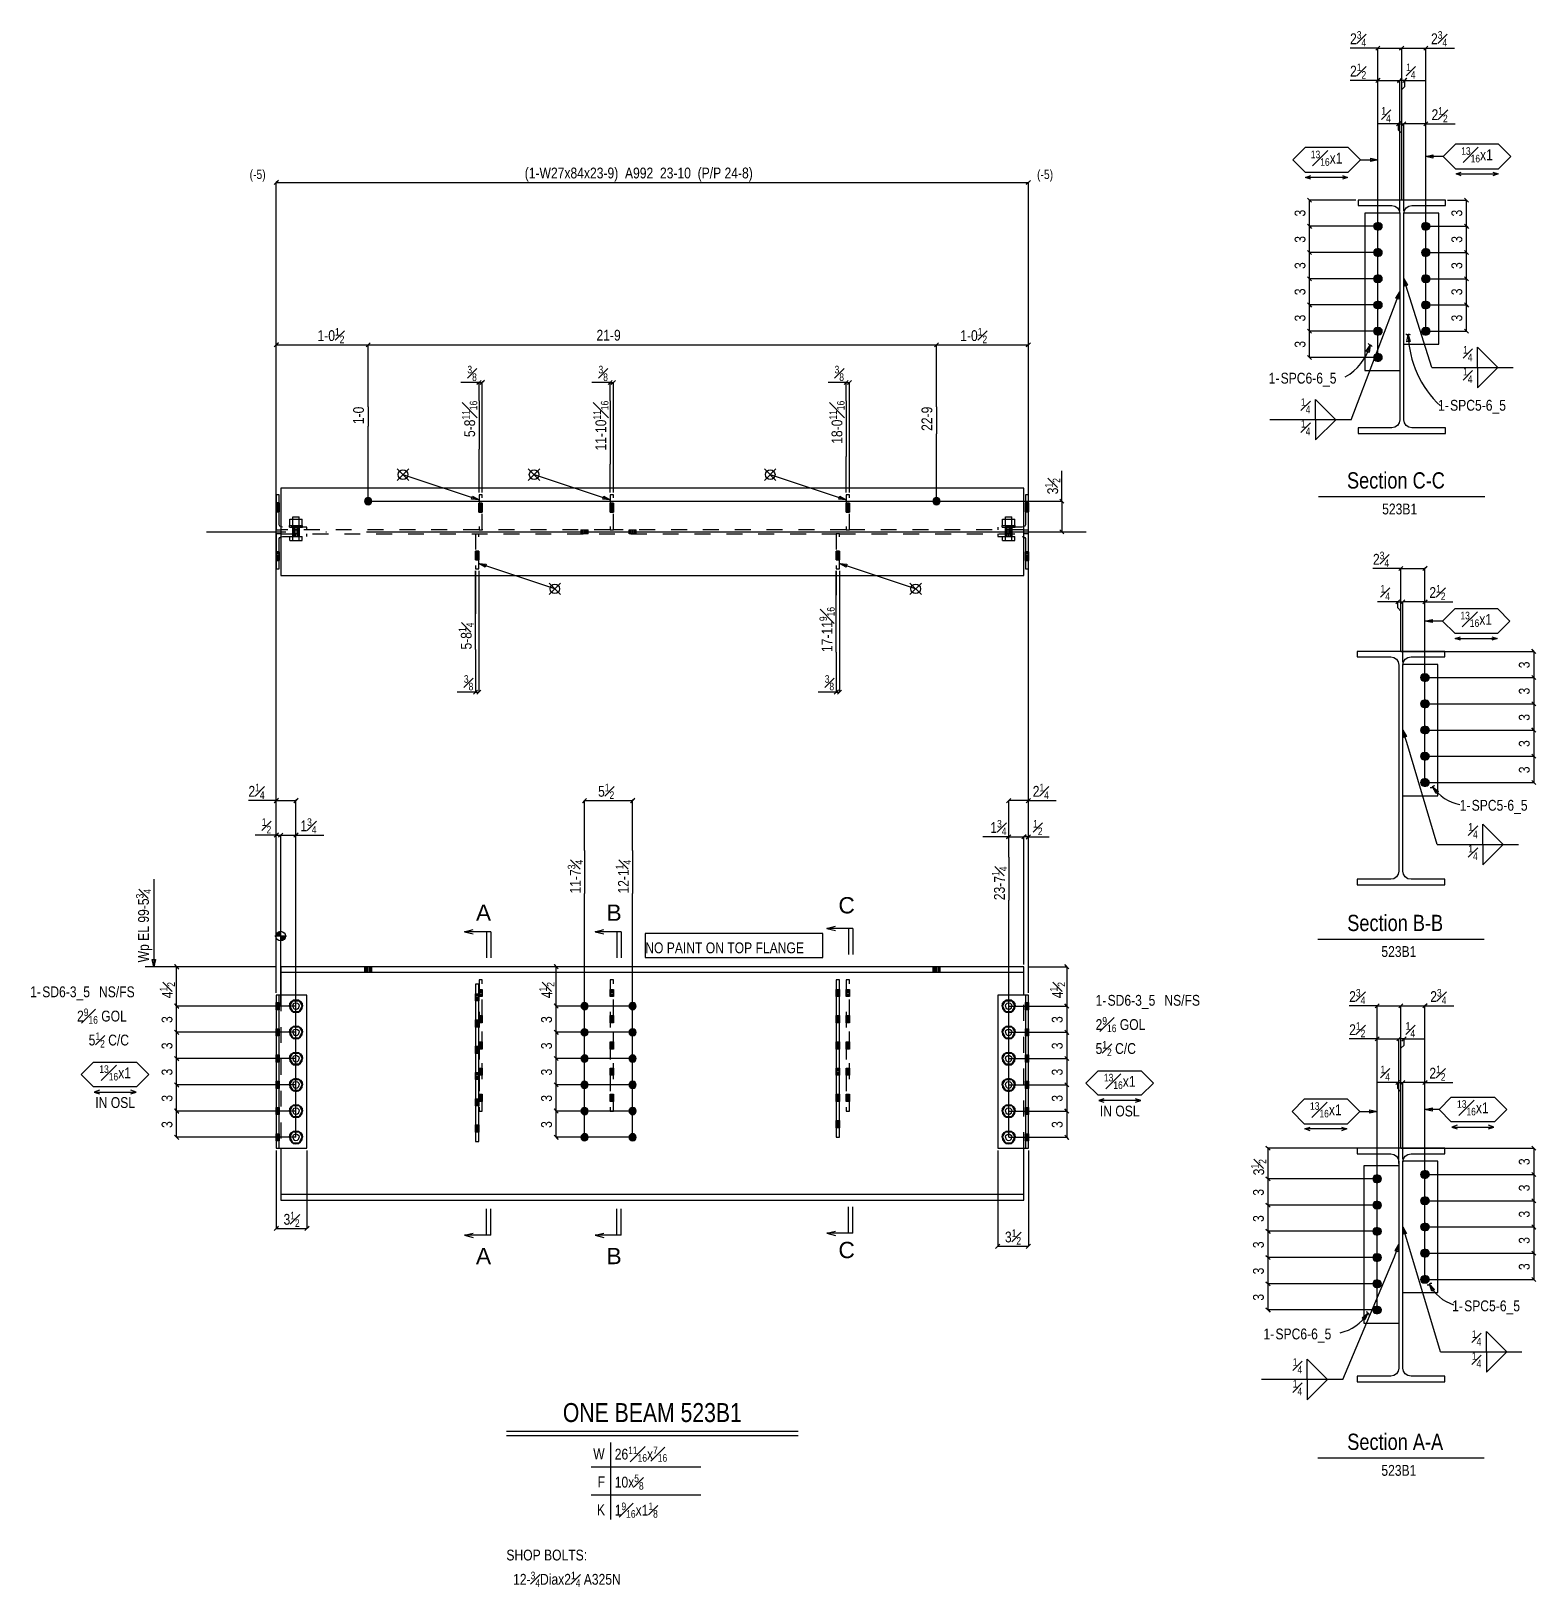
# Model space of a CAD drawing. Extents: x -23 to 149, y -71 to 107.
import ezdxf
from ezdxf.enums import TextEntityAlignment as Align

# ---------------------------------------------------------------- set-up
doc = ezdxf.new("R2010")
doc.units = 0
doc.header["$LTSCALE"] = 91.023009
doc.header["$MEASUREMENT"] = 0
doc.linetypes.add('SDS2_5', pattern=[0.04, 0.02, -0.02])
doc.linetypes.add('SDS2_6', pattern=[0.2, 0.1, -0.05, 0, -0.05])
doc.layers.get('0').update_dxf_attribs({"linetype": 'CONTINUOUS'})
for name, color, linetype in [('OUTLINE', 7, 'CONTINUOUS'), ('SYSTEM_ANNOTATION', 7, 'CONTINUOUS'), ('USER_ADJUSTED', 7, 'CONTINUOUS'), ('USER_ANNOTATION', 7, 'CONTINUOUS')]:
    doc.layers.add(name, color=color, linetype=linetype)
doc.styles.add('ARIAL', font='arial.ttf', dxfattribs={"width": 0.8, "height": 0.2})

msp = doc.modelspace()

# ---------------------------------------------------------------- texts
at = {"layer": 'SYSTEM_ANNOTATION', "color": 1, "linetype": 'CONTINUOUS', "style": 'ARIAL', "width": 0.8}
for s, height, p in [('(-5)', 1.053, (1.95, 90.07)), ('(-5)', 1.053, (92, 90.07)), ('1-', 1.239, (140.33, 17.84)), ('SPC5-6_5', 1.239, (141.7, 17.84)), ('523B1', 1.239, (131.37, 1.12)), ('1-', 1.239, (-23.15, -3.49)), ('SD6-3_5', 1.239, (-21.77, -3.49)), (' NS/FS', 1.239, (-15.66, -3.49)), ('W', 1.24, (41.24, -56.31)), ('F', 1.24, (41.75, -59.51)), ('523B1', 1.239, (131.37, -58.21)), ('K', 1.24, (41.66, -62.71)), ('SHOP BOLTS:', 1.2386, (31.31, -67.89))]:
    msp.add_text(s, height=height, dxfattribs=at).set_placement(p)
for p in [(148.33, 34.13), (148.33, 31.13), (148.33, 28.13), (148.33, 25.13), (148.33, 22.13), (-6.88, -6.43), (36.52, -6.43), (94.92, -6.43), (-6.88, -9.43), (36.52, -9.43), (94.92, -9.43), (-6.88, -12.43), (36.52, -12.43), (94.92, -12.43), (-6.88, -15.43), (36.52, -15.43), (94.92, -15.43), (-6.88, -18.43), (36.52, -18.43), (94.92, -18.43), (148.33, -22.68), (117.93, -26.18), (148.33, -25.68), (148.33, -28.68), (117.93, -29.18), (117.93, -32.18), (148.33, -31.68), (117.93, -35.18), (148.33, -34.68), (117.93, -38.18)]:
    msp.add_text('3', height=1.24, rotation=90, dxfattribs=at).set_placement(p)
at = {"layer": 'SYSTEM_ANNOTATION', "color": 3, "linetype": 'CONTINUOUS', "style": 'ARIAL'}
for p in [(70.22, 7.03), (70.22, -32.39)]:
    msp.add_text('C', height=1.86, dxfattribs=at).set_placement(p, align=Align.MIDDLE_CENTER)
for s, p in [('A', (27.83, 5.25)), ('B', (42.76, 5.25)), ('A', (27.83, -34.01)), ('B', (42.76, -34.01))]:
    msp.add_text(s, height=1.86, dxfattribs=at).set_placement(p)
at = {"layer": 'SYSTEM_ANNOTATION', "color": 3, "linetype": 'CONTINUOUS', "style": 'ARIAL', "width": 0.8}
for s, p in [('Section B-B', (127.47, 4.08)), ('Section A-A', (127.47, -55.25))]:
    msp.add_text(s, height=1.8579, dxfattribs=at).set_placement(p)
at = {"layer": 'SYSTEM_ANNOTATION', "color": 1, "linetype": 'CONTINUOUS', "style": 'ARIAL', "width": 0.8}
msp.add_text('IN OSL', height=1.239, dxfattribs=at).set_placement((-13.43, -14.91), align=Align.TOP_CENTER)
at = {"layer": 'SYSTEM_ANNOTATION', "color": 3, "linetype": 'CONTINUOUS', "style": 'ARIAL', "width": 0.8}
msp.add_text('ONE BEAM 523B1', height=2.1676, dxfattribs=at).set_placement((48, -52.06), align=Align.CENTER)
at = {"layer": 'SYSTEM_ANNOTATION', "color": 1, "linetype": 'CONTINUOUS', "char_height": 1.2386, "attachment_point": 7, "rotation": 90, "style": 'ARIAL'}
for s, insert in [('\\A1;3{\\H0.70x;\\S1#2;}', (94.65, 54.02)), ('\\A1;11-7{\\H0.70x;\\S3#4;}', (40.06, 8.37)), ('\\A1;12-1{\\H0.70x;\\S1#4;}', (45.56, 8.37)), ('\\A1;23-7{\\H0.70x;\\S1#4;}', (88.56, 7.61)), ('\\A1;Wp EL 99-5{\\H0.70x;\\S3#4;}', (-9.19, 0.5)), ('\\A1;4{\\H0.70x;\\S1#2;}', (-6.59, -3.6)), ('\\A1;4{\\H0.70x;\\S1#2;}', (36.81, -3.6)), ('\\A1;4{\\H0.70x;\\S1#2;}', (95.21, -3.6)), ('\\A1;3{\\H0.70x;\\S1#2;}', (118.21, -23.85))]:
    msp.add_mtext(s, dxfattribs=dict(at, insert=insert))
at = {"layer": 'SYSTEM_ANNOTATION', "color": 1, "linetype": 'CONTINUOUS', "char_height": 1.2386, "style": 'ARIAL'}
for s, insert, attachment_point in [('\\A1;2{\\H0.70x;\\S3#4;}', (130.41, 45.72), 7), ('\\A1;{\\H0.70x;\\S1#4;}', (131.28, 41.92), 7), ('\\A1;2{\\H0.70x;\\S1#2;}', (136.86, 41.92), 7), ('\\A1;{\\H0.70x;\\S13#16;}x1', (142.22, 39.72), 5), ('\\A1;2{\\H0.70x;\\S1#4;}', (1.81, 19.19), 7), ('\\A1;2{\\H0.70x;\\S1#4;}', (91.5, 19.19), 7), ('\\A1;1{\\H0.70x;\\S3#4;}', (7.75, 15.24), 7), ('\\A1;2{\\H0.70x;\\S3#4;}', (127.69, -4.28), 7), ('\\A1;2{\\H0.70x;\\S3#4;}', (136.96, -4.28), 7), ('\\A1;2{\\H0.70x;\\S9#16;} GOL', (-17.79, -6.51), 7), ('\\A1;2{\\H0.70x;\\S1#2;}', (127.69, -8.07), 7), ('\\A1;{\\H0.70x;\\S1#4;}', (134.15, -8.07), 7), ('\\A1;5{\\H0.70x;\\S1#2;} C/C', (-16.46, -9.25), 7), ('\\A1;{\\H0.70x;\\S13#16;}x1', (-13.43, -12.14), 5), ('\\A1;{\\H0.70x;\\S1#4;}', (131.28, -13.04), 7), ('\\A1;2{\\H0.70x;\\S1#2;}', (136.86, -13.04), 7), ('\\A1;26{\\H0.70x;\\S11#16;}x{\\H0.70x;\\S7#16;}', (43.7, -56.6), 7), ('\\A1;10x{\\H0.70x;\\S5#8;}', (43.7, -59.8), 7), ('\\A1;1{\\H0.70x;\\S9#16;}x1{\\H0.70x;\\S1#8;}', (43.7, -63), 7), ('\\A1;  12-{\\H0.70x;\\S3#4;}Diax2{\\H0.70x;\\S1#4;} A325N', (31.31, -70.91), 7)]:
    msp.add_mtext(s, dxfattribs=dict(at, insert=insert, attachment_point=attachment_point))
at = {"layer": 'USER_ADJUSTED', "color": 1, "linetype": 'CONTINUOUS', "style": 'ARIAL', "width": 0.8}
for s, height, p in [('(1-W27x84x23-9)  A992  23-10  (P/P 24-8)', 1.2386, (33.41, 90.14)), ('1-', 1.239, (139.46, -39.4)), ('SPC5-6_5', 1.239, (140.84, -39.4)), ('1-', 1.239, (117.88, -42.61)), ('SPC6-6_5', 1.239, (119.26, -42.61))]:
    msp.add_text(s, height=height, dxfattribs=at).set_placement(p)
msp.add_text('21-9', height=1.239, dxfattribs=at).set_placement((43, 71.59), align=Align.CENTER)
for s, p in [('1-0', (15.02, 64.04)), ('22-9', (80.02, 64.04))]:
    msp.add_text(s, height=1.239, rotation=90, dxfattribs=at).set_placement(p, align=Align.RIGHT)
at = {"layer": 'USER_ADJUSTED', "color": 1, "linetype": 'CONTINUOUS', "char_height": 1.2386, "style": 'ARIAL'}
for s, insert, attachment_point in [('\\A1;1-0{\\H0.70x;\\S1#2;}', (11.25, 71.3), 8), ('\\A1;1-0{\\H0.70x;\\S1#2;}', (84.75, 71.3), 8), ('\\A1;{\\H0.70x;\\S1#2;}', (4.42, 15.24), 9), ('\\A1;{\\H0.70x;\\S1#4;}', (142.39, 14.69), 9), ('\\A1;{\\H0.70x;\\S1#4;}', (142.39, 13.94), 3), ('\\A1;{\\H0.70x;\\S13#16;}x1', (125.02, -16.36), 5), ('\\A1;{\\H0.70x;\\S1#4;}', (122.32, -46.5), 9), ('\\A1;{\\H0.70x;\\S1#4;}', (122.32, -47.26), 3)]:
    msp.add_mtext(s, dxfattribs=dict(at, insert=insert, attachment_point=attachment_point))
at = {"layer": 'USER_ANNOTATION', "color": 1, "linetype": 'CONTINUOUS', "style": 'ARIAL', "width": 0.8}
for p in [(122.69, 86.17), (140.62, 86.17), (122.69, 83.17), (140.62, 83.17), (122.69, 80.17), (140.62, 80.17), (122.69, 77.17), (140.62, 77.17), (122.69, 74.17), (140.62, 74.17), (122.69, 71.17)]:
    msp.add_text('3', height=1.24, rotation=90, dxfattribs=at).set_placement(p, align=Align.CENTER)
for s, height, p in [('1-', 1.239, (118.48, 66.68)), ('SPC6-6_5', 1.239, (119.85, 66.68)), ('1-', 1.239, (137.85, 63.58)), ('SPC5-6_5', 1.239, (139.23, 63.58)), ('523B1', 1.239, (131.46, 51.72)), ('NO PAINT ON TOP FLANGE', 1.2386, (47.19, 1.54)), ('1-', 1.239, (98.69, -4.46)), ('SD6-3_5', 1.239, (100.06, -4.46)), (' NS/FS', 1.239, (106.17, -4.46))]:
    msp.add_text(s, height=height, dxfattribs=at).set_placement(p)
at = {"layer": 'USER_ANNOTATION', "color": 3, "linetype": 'CONTINUOUS', "style": 'ARIAL', "width": 0.8}
msp.add_text('Section C-C', height=1.8579, dxfattribs=at).set_placement((127.44, 54.68))
at = {"layer": 'USER_ANNOTATION', "color": 1, "linetype": 'CONTINUOUS', "style": 'ARIAL', "width": 0.8}
msp.add_text('IN OSL', height=1.239, dxfattribs=at).set_placement((101.45, -15.88), align=Align.TOP_CENTER)
at = {"layer": 'USER_ANNOTATION', "color": 1, "linetype": 'CONTINUOUS', "char_height": 1.2386, "style": 'ARIAL'}
for s, insert, attachment_point in [('\\A1;2{\\H0.70x;\\S3#4;}', (127.79, 105.24), 7), ('\\A1;2{\\H0.70x;\\S3#4;}', (137.05, 105.24), 7), ('\\A1;2{\\H0.70x;\\S1#2;}', (127.79, 101.54), 7), ('\\A1;{\\H0.70x;\\S1#4;}', (134.2, 101.54), 7), ('\\A1;{\\H0.70x;\\S1#4;}', (131.37, 96.56), 7), ('\\A1;2{\\H0.70x;\\S1#2;}', (137.11, 96.56), 7), ('\\A1;{\\H0.70x;\\S13#16;}x1', (125.11, 92.45), 5), ('\\A1;{\\H0.70x;\\S13#16;}x1', (142.31, 92.84), 5), ('\\A1;{\\H0.70x;\\S1#4;}', (141.79, 69.24), 9), ('\\A1;{\\H0.70x;\\S3#8;}', (27.93, 66.98), 9), ('\\A1;{\\H0.70x;\\S3#8;}', (42.92, 66.98), 9), ('\\A1;{\\H0.70x;\\S3#8;}', (69.92, 66.98), 9), ('\\A1;{\\H0.70x;\\S1#4;}', (141.79, 68.49), 3), ('\\A1;{\\H0.70x;\\S1#4;}', (123.25, 63.27), 9), ('\\A1;{\\H0.70x;\\S1#4;}', (123.25, 62.51), 3), ('\\A1;{\\H0.70x;\\S3#8;}', (27.53, 31.6), 9), ('\\A1;{\\H0.70x;\\S3#8;}', (68.79, 31.6), 9), ('\\A1;5{\\H0.70x;\\S1#2;}', (42.72, 19.19), 8), ('\\A1;1{\\H0.70x;\\S3#4;}', (88.5, 15.05), 9), ('\\A1;{\\H0.70x;\\S1#2;}', (91.55, 15.05), 7), ('\\A1;2{\\H0.70x;\\S9#16;} GOL', (98.69, -7.48), 7), ('\\A1;5{\\H0.70x;\\S1#2;} C/C', (98.69, -10.22), 7), ('\\A1;{\\H0.70x;\\S13#16;}x1', (101.45, -13.11), 5), ('\\A1;{\\H0.70x;\\S13#16;}x1', (141.83, -16.13), 5), ('\\A1;3{\\H0.70x;\\S1#2;}', (6.75, -29.75), 8), ('\\A1;3{\\H0.70x;\\S1#2;}', (89.25, -31.77), 8), ('\\A1;{\\H0.70x;\\S1#4;}', (142.8, -43.31), 9), ('\\A1;{\\H0.70x;\\S1#4;}', (142.8, -44.07), 3)]:
    msp.add_mtext(s, dxfattribs=dict(at, insert=insert, attachment_point=attachment_point))
at = {"layer": 'USER_ANNOTATION', "color": 1, "linetype": 'CONTINUOUS', "char_height": 1.2386, "rotation": 90, "style": 'ARIAL'}
for s, insert, attachment_point in [('\\A1;5-8{\\H0.70x;\\S11#16;}', (27.98, 64.72), 9), ('\\A1;11-10{\\H0.70x;\\S11#16;}', (42.98, 64.72), 9), ('\\A1;18-0{\\H0.70x;\\S11#16;}', (69.98, 64.72), 9), ('\\A1;17-11{\\H0.70x;\\S9#16;}', (68.85, 35.98), 7), ('\\A1;5-8{\\H0.70x;\\S1#4;}', (27.59, 36.27), 7)]:
    msp.add_mtext(s, dxfattribs=dict(at, insert=insert, attachment_point=attachment_point))

# ---------------------------------------------------------------- hatches: boundary and pattern name
for points in [[(131.07, 84.26), (131.23, 84.29), (131.36, 84.38), (131.45, 84.51), (131.48, 84.67), (131.45, 84.82), (131.36, 84.95), (131.23, 85.04), (131.07, 85.07), (130.88, 85.07), (130.73, 85.04), (130.6, 84.95), (130.51, 84.82), (130.48, 84.67), (130.51, 84.51), (130.6, 84.38), (130.73, 84.29), (130.88, 84.26), (131.07, 84.26)], [(136.54, 84.26), (136.7, 84.29), (136.83, 84.38), (136.92, 84.51), (136.95, 84.67), (136.92, 84.82), (136.83, 84.95), (136.7, 85.04), (136.54, 85.07), (136.35, 85.07), (136.2, 85.04), (136.07, 84.95), (135.98, 84.82), (135.95, 84.67), (135.98, 84.51), (136.07, 84.38), (136.2, 84.29), (136.35, 84.26), (136.54, 84.26)], [(131.07, 81.26), (131.23, 81.29), (131.36, 81.38), (131.45, 81.51), (131.48, 81.67), (131.45, 81.82), (131.36, 81.95), (131.23, 82.04), (131.07, 82.07), (130.88, 82.07), (130.73, 82.04), (130.6, 81.95), (130.51, 81.82), (130.48, 81.67), (130.51, 81.51), (130.6, 81.38), (130.73, 81.29), (130.88, 81.26), (131.07, 81.26)], [(136.54, 81.26), (136.7, 81.29), (136.83, 81.38), (136.92, 81.51), (136.95, 81.67), (136.92, 81.82), (136.83, 81.95), (136.7, 82.04), (136.54, 82.07), (136.35, 82.07), (136.2, 82.04), (136.07, 81.95), (135.98, 81.82), (135.95, 81.67), (135.98, 81.51), (136.07, 81.38), (136.2, 81.29), (136.35, 81.26), (136.54, 81.26)], [(131.07, 78.26), (131.23, 78.29), (131.36, 78.38), (131.45, 78.51), (131.48, 78.67), (131.45, 78.82), (131.36, 78.95), (131.23, 79.04), (131.07, 79.07), (130.88, 79.07), (130.73, 79.04), (130.6, 78.95), (130.51, 78.82), (130.48, 78.67), (130.51, 78.51), (130.6, 78.38), (130.73, 78.29), (130.88, 78.26), (131.07, 78.26)], [(136.54, 78.26), (136.7, 78.29), (136.83, 78.38), (136.92, 78.51), (136.95, 78.67), (136.92, 78.82), (136.83, 78.95), (136.7, 79.04), (136.54, 79.07), (136.35, 79.07), (136.2, 79.04), (136.07, 78.95), (135.98, 78.82), (135.95, 78.67), (135.98, 78.51), (136.07, 78.38), (136.2, 78.29), (136.35, 78.26), (136.54, 78.26)], [(131.07, 75.26), (131.23, 75.29), (131.36, 75.38), (131.45, 75.51), (131.48, 75.67), (131.45, 75.82), (131.36, 75.95), (131.23, 76.04), (131.07, 76.07), (130.88, 76.07), (130.73, 76.04), (130.6, 75.95), (130.51, 75.82), (130.48, 75.67), (130.51, 75.51), (130.6, 75.38), (130.73, 75.29), (130.88, 75.26), (131.07, 75.26)], [(136.54, 75.26), (136.7, 75.29), (136.83, 75.38), (136.92, 75.51), (136.95, 75.67), (136.92, 75.82), (136.83, 75.95), (136.7, 76.04), (136.54, 76.07), (136.35, 76.07), (136.2, 76.04), (136.07, 75.95), (135.98, 75.82), (135.95, 75.67), (135.98, 75.51), (136.07, 75.38), (136.2, 75.29), (136.35, 75.26), (136.54, 75.26)], [(131.07, 72.26), (131.23, 72.29), (131.36, 72.38), (131.45, 72.51), (131.48, 72.67), (131.45, 72.82), (131.36, 72.95), (131.23, 73.04), (131.07, 73.07), (130.88, 73.07), (130.73, 73.04), (130.6, 72.95), (130.51, 72.82), (130.48, 72.67), (130.51, 72.51), (130.6, 72.38), (130.73, 72.29), (130.88, 72.26), (131.07, 72.26)], [(136.54, 72.26), (136.7, 72.29), (136.83, 72.38), (136.92, 72.51), (136.95, 72.67), (136.92, 72.82), (136.83, 72.95), (136.7, 73.04), (136.54, 73.07), (136.35, 73.07), (136.2, 73.04), (136.07, 72.95), (135.98, 72.82), (135.95, 72.67), (135.98, 72.51), (136.07, 72.38), (136.2, 72.29), (136.35, 72.26), (136.54, 72.26)], [(131.07, 69.26), (131.23, 69.29), (131.36, 69.38), (131.45, 69.51), (131.48, 69.67), (131.45, 69.82), (131.36, 69.95), (131.23, 70.04), (131.07, 70.07), (130.88, 70.07), (130.73, 70.04), (130.6, 69.95), (130.51, 69.82), (130.48, 69.67), (130.51, 69.51), (130.6, 69.38), (130.73, 69.29), (130.88, 69.26), (131.07, 69.26)], [(15.5, 53.64), (15.34, 53.61), (15.21, 53.53), (15.12, 53.39), (15.09, 53.24), (15.12, 53.08), (15.21, 52.95), (15.34, 52.86), (15.5, 52.83), (15.66, 52.86), (15.79, 52.95), (15.88, 53.08), (15.91, 53.24), (15.88, 53.39), (15.79, 53.53), (15.66, 53.61), (15.5, 53.64)], [(80.5, 53.64), (80.34, 53.61), (80.21, 53.53), (80.12, 53.39), (80.09, 53.24), (80.12, 53.08), (80.21, 52.95), (80.34, 52.86), (80.5, 52.83), (80.66, 52.86), (80.79, 52.95), (80.88, 53.08), (80.91, 53.24), (80.88, 53.39), (80.79, 53.53), (80.66, 53.61), (80.5, 53.64)], [(136.45, 32.66), (136.6, 32.69), (136.74, 32.77), (136.82, 32.91), (136.86, 33.06), (136.82, 33.22), (136.74, 33.35), (136.6, 33.44), (136.45, 33.47), (136.26, 33.47), (136.11, 33.44), (135.97, 33.35), (135.89, 33.22), (135.86, 33.06), (135.89, 32.91), (135.97, 32.77), (136.11, 32.69), (136.26, 32.66), (136.45, 32.66)], [(136.45, 29.66), (136.6, 29.69), (136.74, 29.77), (136.82, 29.91), (136.86, 30.06), (136.82, 30.22), (136.74, 30.35), (136.6, 30.44), (136.45, 30.47), (136.26, 30.47), (136.11, 30.44), (135.97, 30.35), (135.89, 30.22), (135.86, 30.06), (135.89, 29.91), (135.97, 29.77), (136.11, 29.69), (136.26, 29.66), (136.45, 29.66)], [(136.45, 26.66), (136.6, 26.69), (136.74, 26.77), (136.82, 26.91), (136.86, 27.06), (136.82, 27.22), (136.74, 27.35), (136.6, 27.44), (136.45, 27.47), (136.26, 27.47), (136.11, 27.44), (135.97, 27.35), (135.89, 27.22), (135.86, 27.06), (135.89, 26.91), (135.97, 26.77), (136.11, 26.69), (136.26, 26.66), (136.45, 26.66)], [(136.45, 23.66), (136.6, 23.69), (136.74, 23.77), (136.82, 23.91), (136.86, 24.06), (136.82, 24.22), (136.74, 24.35), (136.6, 24.44), (136.45, 24.47), (136.26, 24.47), (136.11, 24.44), (135.97, 24.35), (135.89, 24.22), (135.86, 24.06), (135.89, 23.91), (135.97, 23.77), (136.11, 23.69), (136.26, 23.66), (136.45, 23.66)], [(136.45, 20.66), (136.6, 20.69), (136.74, 20.77), (136.82, 20.91), (136.86, 21.06), (136.82, 21.22), (136.74, 21.35), (136.6, 21.44), (136.45, 21.47), (136.26, 21.47), (136.11, 21.44), (135.97, 21.35), (135.89, 21.22), (135.86, 21.06), (135.89, 20.91), (135.97, 20.77), (136.11, 20.69), (136.26, 20.66), (136.45, 20.66)], [(39.84, -4.5), (39.87, -4.66), (39.96, -4.79), (40.09, -4.88), (40.25, -4.91), (40.41, -4.88), (40.54, -4.79), (40.63, -4.66), (40.66, -4.5), (40.63, -4.34), (40.54, -4.21), (40.41, -4.12), (40.25, -4.09), (40.09, -4.12), (39.96, -4.21), (39.87, -4.34), (39.84, -4.5)], [(45.34, -4.5), (45.37, -4.66), (45.46, -4.79), (45.59, -4.88), (45.75, -4.91), (45.91, -4.88), (46.04, -4.79), (46.13, -4.66), (46.16, -4.5), (46.13, -4.34), (46.04, -4.21), (45.91, -4.12), (45.75, -4.09), (45.59, -4.12), (45.46, -4.21), (45.37, -4.34), (45.34, -4.5)], [(39.84, -7.5), (39.87, -7.66), (39.96, -7.79), (40.09, -7.88), (40.25, -7.91), (40.41, -7.88), (40.54, -7.79), (40.63, -7.66), (40.66, -7.5), (40.63, -7.34), (40.54, -7.21), (40.41, -7.12), (40.25, -7.09), (40.09, -7.12), (39.96, -7.21), (39.87, -7.34), (39.84, -7.5)], [(45.34, -7.5), (45.37, -7.66), (45.46, -7.79), (45.59, -7.88), (45.75, -7.91), (45.91, -7.88), (46.04, -7.79), (46.13, -7.66), (46.16, -7.5), (46.13, -7.34), (46.04, -7.21), (45.91, -7.12), (45.75, -7.09), (45.59, -7.12), (45.46, -7.21), (45.37, -7.34), (45.34, -7.5)], [(39.84, -10.5), (39.87, -10.66), (39.96, -10.79), (40.09, -10.88), (40.25, -10.91), (40.41, -10.88), (40.54, -10.79), (40.63, -10.66), (40.66, -10.5), (40.63, -10.34), (40.54, -10.21), (40.41, -10.12), (40.25, -10.09), (40.09, -10.12), (39.96, -10.21), (39.87, -10.34), (39.84, -10.5)], [(45.34, -10.5), (45.37, -10.66), (45.46, -10.79), (45.59, -10.88), (45.75, -10.91), (45.91, -10.88), (46.04, -10.79), (46.13, -10.66), (46.16, -10.5), (46.13, -10.34), (46.04, -10.21), (45.91, -10.12), (45.75, -10.09), (45.59, -10.12), (45.46, -10.21), (45.37, -10.34), (45.34, -10.5)], [(39.84, -13.5), (39.87, -13.66), (39.96, -13.79), (40.09, -13.88), (40.25, -13.91), (40.41, -13.88), (40.54, -13.79), (40.63, -13.66), (40.66, -13.5), (40.63, -13.34), (40.54, -13.21), (40.41, -13.12), (40.25, -13.09), (40.09, -13.12), (39.96, -13.21), (39.87, -13.34), (39.84, -13.5)], [(45.34, -13.5), (45.37, -13.66), (45.46, -13.79), (45.59, -13.88), (45.75, -13.91), (45.91, -13.88), (46.04, -13.79), (46.13, -13.66), (46.16, -13.5), (46.13, -13.34), (46.04, -13.21), (45.91, -13.12), (45.75, -13.09), (45.59, -13.12), (45.46, -13.21), (45.37, -13.34), (45.34, -13.5)], [(39.84, -16.5), (39.87, -16.66), (39.96, -16.79), (40.09, -16.88), (40.25, -16.91), (40.41, -16.88), (40.54, -16.79), (40.63, -16.66), (40.66, -16.5), (40.63, -16.34), (40.54, -16.21), (40.41, -16.12), (40.25, -16.09), (40.09, -16.12), (39.96, -16.21), (39.87, -16.34), (39.84, -16.5)], [(45.34, -16.5), (45.37, -16.66), (45.46, -16.79), (45.59, -16.88), (45.75, -16.91), (45.91, -16.88), (46.04, -16.79), (46.13, -16.66), (46.16, -16.5), (46.13, -16.34), (46.04, -16.21), (45.91, -16.12), (45.75, -16.09), (45.59, -16.12), (45.46, -16.21), (45.37, -16.34), (45.34, -16.5)], [(39.84, -19.5), (39.87, -19.66), (39.96, -19.79), (40.09, -19.88), (40.25, -19.91), (40.41, -19.88), (40.54, -19.79), (40.63, -19.66), (40.66, -19.5), (40.63, -19.34), (40.54, -19.21), (40.41, -19.12), (40.25, -19.09), (40.09, -19.12), (39.96, -19.21), (39.87, -19.34), (39.84, -19.5)], [(45.34, -19.5), (45.37, -19.66), (45.46, -19.79), (45.59, -19.88), (45.75, -19.91), (45.91, -19.88), (46.04, -19.79), (46.13, -19.66), (46.16, -19.5), (46.13, -19.34), (46.04, -19.21), (45.91, -19.12), (45.75, -19.09), (45.59, -19.12), (45.46, -19.21), (45.37, -19.34), (45.34, -19.5)], [(130.98, -24.66), (131.13, -24.63), (131.27, -24.54), (131.35, -24.41), (131.39, -24.25), (131.35, -24.1), (131.27, -23.96), (131.13, -23.88), (130.98, -23.85), (130.79, -23.85), (130.64, -23.88), (130.5, -23.96), (130.42, -24.1), (130.39, -24.25), (130.42, -24.41), (130.5, -24.54), (130.64, -24.63), (130.79, -24.66), (130.98, -24.66)], [(136.45, -24.16), (136.6, -24.13), (136.74, -24.04), (136.82, -23.91), (136.86, -23.75), (136.82, -23.6), (136.74, -23.46), (136.6, -23.38), (136.45, -23.35), (136.26, -23.35), (136.11, -23.38), (135.97, -23.46), (135.89, -23.6), (135.86, -23.75), (135.89, -23.91), (135.97, -24.04), (136.11, -24.13), (136.26, -24.16), (136.45, -24.16)], [(136.45, -27.16), (136.6, -27.13), (136.74, -27.04), (136.82, -26.91), (136.86, -26.75), (136.82, -26.6), (136.74, -26.46), (136.6, -26.38), (136.45, -26.35), (136.26, -26.35), (136.11, -26.38), (135.97, -26.46), (135.89, -26.6), (135.86, -26.75), (135.89, -26.91), (135.97, -27.04), (136.11, -27.13), (136.26, -27.16), (136.45, -27.16)], [(130.98, -27.66), (131.13, -27.63), (131.27, -27.54), (131.35, -27.41), (131.39, -27.25), (131.35, -27.1), (131.27, -26.96), (131.13, -26.88), (130.98, -26.85), (130.79, -26.85), (130.64, -26.88), (130.5, -26.96), (130.42, -27.1), (130.39, -27.25), (130.42, -27.41), (130.5, -27.54), (130.64, -27.63), (130.79, -27.66), (130.98, -27.66)], [(130.98, -30.66), (131.13, -30.63), (131.27, -30.54), (131.35, -30.41), (131.39, -30.25), (131.35, -30.1), (131.27, -29.96), (131.13, -29.88), (130.98, -29.85), (130.79, -29.85), (130.64, -29.88), (130.5, -29.96), (130.42, -30.1), (130.39, -30.25), (130.42, -30.41), (130.5, -30.54), (130.64, -30.63), (130.79, -30.66), (130.98, -30.66)], [(136.45, -30.16), (136.6, -30.13), (136.74, -30.04), (136.82, -29.91), (136.86, -29.75), (136.82, -29.6), (136.74, -29.46), (136.6, -29.38), (136.45, -29.35), (136.26, -29.35), (136.11, -29.38), (135.97, -29.46), (135.89, -29.6), (135.86, -29.75), (135.89, -29.91), (135.97, -30.04), (136.11, -30.13), (136.26, -30.16), (136.45, -30.16)], [(130.98, -33.66), (131.13, -33.63), (131.27, -33.54), (131.35, -33.41), (131.39, -33.25), (131.35, -33.1), (131.27, -32.96), (131.13, -32.88), (130.98, -32.85), (130.79, -32.85), (130.64, -32.88), (130.5, -32.96), (130.42, -33.1), (130.39, -33.25), (130.42, -33.41), (130.5, -33.54), (130.64, -33.63), (130.79, -33.66), (130.98, -33.66)], [(136.45, -33.16), (136.6, -33.13), (136.74, -33.04), (136.82, -32.91), (136.86, -32.75), (136.82, -32.6), (136.74, -32.46), (136.6, -32.38), (136.45, -32.35), (136.26, -32.35), (136.11, -32.38), (135.97, -32.46), (135.89, -32.6), (135.86, -32.75), (135.89, -32.91), (135.97, -33.04), (136.11, -33.13), (136.26, -33.16), (136.45, -33.16)], [(136.45, -36.16), (136.6, -36.13), (136.74, -36.04), (136.82, -35.91), (136.86, -35.75), (136.82, -35.6), (136.74, -35.46), (136.6, -35.38), (136.45, -35.35), (136.26, -35.35), (136.11, -35.38), (135.97, -35.46), (135.89, -35.6), (135.86, -35.75), (135.89, -35.91), (135.97, -36.04), (136.11, -36.13), (136.26, -36.16), (136.45, -36.16)], [(130.98, -36.66), (131.13, -36.63), (131.27, -36.54), (131.35, -36.41), (131.39, -36.25), (131.35, -36.1), (131.27, -35.96), (131.13, -35.88), (130.98, -35.85), (130.79, -35.85), (130.64, -35.88), (130.5, -35.96), (130.42, -36.1), (130.39, -36.25), (130.42, -36.41), (130.5, -36.54), (130.64, -36.63), (130.79, -36.66), (130.98, -36.66)], [(130.98, -39.66), (131.13, -39.63), (131.27, -39.54), (131.35, -39.41), (131.39, -39.25), (131.35, -39.1), (131.27, -38.96), (131.13, -38.88), (130.98, -38.85), (130.79, -38.85), (130.64, -38.88), (130.5, -38.96), (130.42, -39.1), (130.39, -39.25), (130.42, -39.41), (130.5, -39.54), (130.64, -39.63), (130.79, -39.66), (130.98, -39.66)]]:
    msp.add_hatch(color=3).paths.add_polyline_path(points, flags=16)

# ---------------------------------------------------------------- linework, layer by layer
at = {"layer": 'OUTLINE', "color": 1, "linetype": 'CONTINUOUS'}
for p, q in [((134.3, 71.47), (134.42, 72.31)), ((134.66, 71.49), (134.3, 71.47)), ((134.42, 72.31), (134.42, 72.31)), ((134.42, 72.31), (134.66, 71.49)), ((129.65, 70.37), (130.08, 71.09)), ((129.98, 70.25), (129.65, 70.37)), ((130.08, 71.09), (129.98, 70.25)), ((130.08, 71.09), (130.08, 71.09)), ((6.5, 50.28), (6.5, 50.44)), ((6.5, 50.44), (6.55, 50.44)), ((6.5, 50.28), (6.55, 50.28)), ((6.53, 50.44), (6.53, 51.17)), ((6.53, 51.17), (6.89, 51.17)), ((6.55, 50.44), (6.72, 50.44)), ((6.55, 50.28), (6.72, 50.28)), ((6.72, 50.44), (6.96, 50.44)), ((6.72, 50.28), (6.96, 50.28)), ((6.88, 51.17), (6.88, 51.45)), ((6.88, 51.45), (6.92, 51.45)), ((6.88, 50.28), (6.88, 50.28)), ((6.89, 50.44), (6.89, 51.17)), ((6.89, 51.17), (7.61, 51.17)), ((6.92, 51.45), (7.06, 51.45)), ((6.96, 50.44), (7.25, 50.44)), ((6.96, 50.28), (7.25, 50.28)), ((7.06, 51.45), (7.25, 51.45)), ((7.25, 51.45), (7.44, 51.45)), ((7.25, 50.44), (7.54, 50.44)), ((7.25, 50.28), (7.54, 50.28)), ((7.44, 51.45), (7.58, 51.45)), ((7.54, 50.44), (7.78, 50.44)), ((7.54, 50.28), (7.78, 50.28)), ((7.58, 51.45), (7.62, 51.45)), ((7.61, 50.44), (7.61, 51.17)), ((7.61, 51.17), (7.97, 51.17)), ((7.62, 51.17), (7.62, 51.45)), ((7.62, 50.28), (7.62, 50.28)), ((7.78, 50.44), (7.95, 50.44)), ((7.78, 50.28), (7.95, 50.28)), ((7.95, 50.44), (8, 50.44)), ((7.95, 50.28), (8, 50.28)), ((7.97, 50.44), (7.97, 51.17)), ((8, 50.28), (8, 50.44)), ((88, 50.28), (88, 50.44)), ((88, 50.44), (88.05, 50.44)), ((88, 50.28), (88.05, 50.28)), ((88.03, 50.44), (88.03, 51.17)), ((88.03, 51.17), (88.39, 51.17)), ((88.05, 50.44), (88.22, 50.44)), ((88.05, 50.28), (88.22, 50.28)), ((88.22, 50.44), (88.46, 50.44)), ((88.22, 50.28), (88.46, 50.28)), ((88.38, 51.17), (88.38, 51.45)), ((88.38, 51.45), (88.42, 51.45)), ((88.38, 50.28), (88.38, 50.28)), ((88.39, 50.44), (88.39, 51.17)), ((88.39, 51.17), (89.11, 51.17)), ((88.42, 51.45), (88.56, 51.45)), ((88.46, 50.44), (88.75, 50.44)), ((88.46, 50.28), (88.75, 50.28)), ((88.56, 51.45), (88.75, 51.45)), ((88.75, 51.45), (88.94, 51.45)), ((88.75, 50.44), (89.04, 50.44)), ((88.75, 50.28), (89.04, 50.28)), ((88.94, 51.45), (89.08, 51.45)), ((89.04, 50.44), (89.28, 50.44)), ((89.04, 50.28), (89.28, 50.28)), ((89.08, 51.45), (89.12, 51.45)), ((89.11, 50.44), (89.11, 51.17)), ((89.11, 51.17), (89.47, 51.17)), ((89.12, 51.17), (89.12, 51.45)), ((89.12, 50.28), (89.12, 50.28)), ((89.28, 50.44), (89.45, 50.44)), ((89.28, 50.28), (89.45, 50.28)), ((89.45, 50.44), (89.5, 50.44)), ((89.45, 50.28), (89.5, 50.28)), ((89.47, 50.44), (89.47, 51.17)), ((89.5, 50.28), (89.5, 50.44)), ((6.53, 48.73), (6.53, 49.2)), ((6.53, 49.2), (6.89, 49.2)), ((6.53, 48.73), (6.89, 48.73)), ((6.88, 49.2), (6.88, 49.2)), ((6.89, 48.73), (6.89, 49.2)), ((6.89, 49.2), (7.61, 49.2)), ((6.89, 48.73), (7.61, 48.73)), ((7.61, 48.73), (7.61, 49.2)), ((7.61, 49.2), (7.97, 49.2)), ((7.61, 48.73), (7.97, 48.73)), ((7.62, 49.2), (7.62, 49.2)), ((7.97, 48.73), (7.97, 49.2)), ((88.03, 48.73), (88.03, 49.2)), ((88.03, 49.2), (88.39, 49.2)), ((88.03, 48.73), (88.39, 48.73)), ((88.38, 49.2), (88.38, 49.2)), ((88.39, 48.73), (88.39, 49.2)), ((88.39, 49.2), (89.11, 49.2)), ((88.39, 48.73), (89.11, 48.73)), ((89.11, 48.73), (89.11, 49.2)), ((89.11, 49.2), (89.47, 49.2)), ((89.11, 48.73), (89.47, 48.73)), ((89.12, 49.2), (89.12, 49.2)), ((89.47, 48.73), (89.47, 49.2)), ((137.23, 20.57), (137.23, 20.57)), ((137.23, 20.57), (137.89, 20.05)), ((137.62, 19.82), (137.23, 20.57)), ((137.89, 20.05), (137.62, 19.82)), ((6.53, -4.5), (6.89, -3.88)), ((6.53, -4.5), (6.89, -5.12)), ((6.89, -3.88), (7.61, -3.88)), ((6.89, -5.12), (7.61, -5.12)), ((7.61, -3.88), (7.97, -4.5)), ((7.61, -5.12), (7.97, -4.5)), ((88.03, -4.5), (88.39, -3.88)), ((88.03, -4.5), (88.39, -5.12)), ((88.39, -3.88), (89.11, -3.88)), ((88.39, -5.12), (89.11, -5.12)), ((89.11, -3.88), (89.47, -4.5)), ((89.11, -5.12), (89.47, -4.5)), ((6.53, -7.5), (6.89, -6.88)), ((6.89, -6.88), (7.61, -6.88)), ((7.61, -6.88), (7.97, -7.5)), ((88.03, -7.5), (88.39, -6.88)), ((88.39, -6.88), (89.11, -6.88)), ((89.11, -6.88), (89.47, -7.5)), ((6.53, -7.5), (6.89, -8.12)), ((6.89, -8.12), (7.61, -8.12)), ((7.61, -8.12), (7.97, -7.5)), ((88.03, -7.5), (88.39, -8.12)), ((88.39, -8.12), (89.11, -8.12)), ((89.11, -8.12), (89.47, -7.5)), ((6.53, -10.5), (6.89, -9.88)), ((6.53, -10.5), (6.89, -11.12)), ((6.89, -9.88), (7.61, -9.88)), ((7.61, -9.88), (7.97, -10.5)), ((7.61, -11.12), (7.97, -10.5)), ((88.03, -10.5), (88.39, -9.88)), ((88.03, -10.5), (88.39, -11.12)), ((88.39, -9.88), (89.11, -9.88)), ((89.11, -9.88), (89.47, -10.5)), ((89.11, -11.12), (89.47, -10.5)), ((6.89, -11.12), (7.61, -11.12)), ((88.39, -11.12), (89.11, -11.12)), ((6.53, -13.5), (6.89, -12.88)), ((6.53, -13.5), (6.89, -14.12)), ((6.89, -12.88), (7.61, -12.88)), ((6.89, -14.12), (7.61, -14.12)), ((7.61, -12.88), (7.97, -13.5)), ((7.61, -14.12), (7.97, -13.5)), ((88.03, -13.5), (88.39, -12.88)), ((88.03, -13.5), (88.39, -14.12)), ((88.39, -12.88), (89.11, -12.88)), ((88.39, -14.12), (89.11, -14.12)), ((89.11, -12.88), (89.47, -13.5)), ((89.11, -14.12), (89.47, -13.5)), ((6.53, -16.5), (6.89, -15.88)), ((6.89, -15.88), (7.61, -15.88)), ((7.61, -15.88), (7.97, -16.5)), ((88.03, -16.5), (88.39, -15.88)), ((88.39, -15.88), (89.11, -15.88)), ((89.11, -15.88), (89.47, -16.5)), ((6.53, -16.5), (6.89, -17.12)), ((6.89, -17.12), (7.61, -17.12)), ((7.61, -17.12), (7.97, -16.5)), ((88.03, -16.5), (88.39, -17.12)), ((88.39, -17.12), (89.11, -17.12)), ((89.11, -17.12), (89.47, -16.5)), ((6.53, -19.5), (6.89, -18.88)), ((6.53, -19.5), (6.89, -20.12)), ((6.89, -18.88), (7.61, -18.88)), ((7.61, -18.88), (7.97, -19.5)), ((7.61, -20.12), (7.97, -19.5)), ((88.03, -19.5), (88.39, -18.88)), ((88.03, -19.5), (88.39, -20.12)), ((88.39, -18.88), (89.11, -18.88)), ((89.11, -18.88), (89.47, -19.5)), ((89.11, -20.12), (89.47, -19.5)), ((6.89, -20.12), (7.61, -20.12)), ((88.39, -20.12), (89.11, -20.12)), ((136.88, -36.3), (136.88, -36.3)), ((136.88, -36.3), (137.46, -36.91)), ((137.16, -37.1), (136.88, -36.3)), ((137.46, -36.91), (137.16, -37.1)), ((129.18, -40.16), (129.82, -39.6)), ((129.47, -40.37), (129.18, -40.16)), ((129.82, -39.6), (129.47, -40.37)), ((129.82, -39.6), (129.82, -39.6))]:
    msp.add_line(p, q, dxfattribs=at)
at = {"layer": 'OUTLINE', "color": 2, "linetype": 'CONTINUOUS'}
for p, q in [((5.31, 53.97), (5, 53.97)), ((5, 53.97), (5, 49.97)), ((5.31, 50.66), (5.31, 53.97)), ((90.5, 54.74), (5.5, 54.74)), ((5.5, 54.74), (5.5, 44.74)), ((90.5, 44.74), (90.5, 54.74)), ((91, 53.97), (90.69, 53.97)), ((90.69, 53.97), (90.69, 50.66)), ((91, 49.97), (91, 53.97)), ((5, 53.03), (5, 53.03)), ((5, 52.03), (5, 52.03)), ((5.32, 53.03), (5.31, 53.03)), ((5.31, 52.03), (5.32, 52.03)), ((28.18, 52.99), (28.17, 52.99)), ((28.17, 51.99), (28.18, 51.99)), ((28.55, 52.99), (28.55, 52.99)), ((28.55, 51.99), (28.55, 51.99)), ((43.17, 52.99), (43.17, 52.99)), ((43.17, 51.99), (43.17, 51.99)), ((43.55, 52.99), (43.55, 52.99)), ((43.55, 51.99), (43.55, 51.99)), ((70.17, 52.99), (70.17, 52.99)), ((70.17, 51.99), (70.17, 51.99)), ((70.56, 52.99), (70.55, 52.99)), ((70.55, 51.99), (70.56, 51.99)), ((90.69, 53.03), (90.68, 53.03)), ((90.68, 52.03), (90.69, 52.03)), ((91, 53.03), (91, 53.03)), ((91, 52.03), (91, 52.03)), ((5, 49.97), (5.5, 49.97)), ((5.34, 50.51), (5.31, 50.66)), ((5.42, 50.39), (5.34, 50.51)), ((5.5, 50.34), (5.42, 50.39)), ((6.84, 50.29), (6.84, 50.28)), ((6.84, 49.97), (6.84, 49.97)), ((6.84, 49.97), (6.84, 49.96)), ((7.66, 50.28), (7.66, 50.29)), ((7.66, 49.97), (7.66, 49.97)), ((7.66, 49.96), (7.66, 49.97)), ((39.84, 49.97), (39.84, 49.97)), ((40.66, 49.97), (40.66, 49.97)), ((45.34, 49.97), (45.34, 49.97)), ((46.16, 49.97), (46.16, 49.97)), ((88.34, 50.29), (88.34, 50.28)), ((88.34, 49.97), (88.34, 49.97)), ((88.34, 49.97), (88.34, 49.96)), ((89.16, 50.28), (89.16, 50.29)), ((89.16, 49.97), (89.16, 49.97)), ((89.16, 49.96), (89.16, 49.97)), ((90.58, 50.39), (90.5, 50.34)), ((90.5, 49.97), (91, 49.97)), ((90.66, 50.51), (90.58, 50.39)), ((90.69, 50.66), (90.66, 50.51)), ((5, 49.51), (5, 45.51)), ((5.5, 49.51), (5, 49.51)), ((5.31, 48.82), (5.34, 48.96)), ((5.31, 45.51), (5.31, 48.82)), ((5.34, 48.96), (5.42, 49.09)), ((5.42, 49.09), (5.5, 49.14)), ((6.84, 49.51), (6.84, 49.5)), ((6.84, 49.51), (6.84, 49.51)), ((6.84, 49.2), (6.84, 49.19)), ((7.66, 49.5), (7.66, 49.51)), ((7.66, 49.51), (7.66, 49.51)), ((7.66, 49.19), (7.66, 49.2)), ((39.84, 49.51), (39.84, 49.5)), ((40.66, 49.5), (40.66, 49.51)), ((45.34, 49.51), (45.34, 49.5)), ((46.16, 49.5), (46.16, 49.51)), ((88.34, 49.51), (88.34, 49.5)), ((88.34, 49.51), (88.34, 49.51)), ((88.34, 49.2), (88.34, 49.19)), ((89.16, 49.5), (89.16, 49.51)), ((89.16, 49.51), (89.16, 49.51)), ((89.16, 49.19), (89.16, 49.2)), ((91, 49.51), (90.5, 49.51)), ((90.5, 49.14), (90.58, 49.09)), ((90.58, 49.09), (90.66, 48.96)), ((90.66, 48.96), (90.69, 48.82)), ((90.69, 48.82), (90.69, 45.51)), ((91, 45.51), (91, 49.51)), ((5, 47.45), (5, 47.45)), ((5, 46.45), (5, 46.45)), ((5.32, 47.45), (5.31, 47.45)), ((5.31, 46.45), (5.32, 46.45)), ((27.78, 47.52), (27.77, 47.52)), ((27.77, 46.52), (27.78, 46.52)), ((28.16, 47.52), (28.16, 47.52)), ((28.16, 46.52), (28.16, 46.52)), ((69.04, 47.52), (69.04, 47.52)), ((69.04, 46.52), (69.04, 46.52)), ((69.42, 47.52), (69.42, 47.52)), ((69.42, 46.52), (69.42, 46.52)), ((90.69, 47.45), (90.68, 47.45)), ((90.68, 46.45), (90.69, 46.45)), ((91, 47.45), (91, 47.45)), ((91, 46.45), (91, 46.45)), ((5, 45.51), (5.31, 45.51)), ((5.5, 44.74), (90.5, 44.74)), ((90.69, 45.51), (91, 45.51)), ((138.61, 36.06), (128.61, 36.06)), ((128.61, 36.06), (128.61, 35.42)), ((138.61, 35.42), (138.61, 36.06)), ((128.61, 35.42), (132.45, 35.42)), ((132.45, 35.42), (132.81, 35.35)), ((132.81, 35.35), (133.1, 35.15)), ((133.1, 35.15), (133.3, 34.85)), ((133.3, 34.85), (133.38, 34.5)), ((133.38, 34.5), (133.38, 10.92)), ((133.84, 34.5), (133.91, 34.85)), ((133.84, 10.92), (133.84, 34.5)), ((137.84, 34.56), (133.85, 34.56)), ((133.91, 34.85), (134.11, 35.15)), ((134.11, 35.15), (134.4, 35.35)), ((134.4, 35.35), (134.76, 35.42)), ((134.76, 35.42), (138.61, 35.42)), ((137.84, 19.56), (137.84, 34.56)), ((133.84, 19.56), (137.84, 19.56)), ((133.38, 10.92), (133.3, 10.57)), ((133.91, 10.57), (133.84, 10.92)), ((132.45, 10), (128.61, 10)), ((128.61, 10), (128.61, 9.36)), ((128.61, 9.36), (138.61, 9.36)), ((132.81, 10.07), (132.45, 10)), ((133.1, 10.27), (132.81, 10.07)), ((133.3, 10.57), (133.1, 10.27)), ((134.11, 10.27), (133.91, 10.57)), ((134.4, 10.07), (134.11, 10.27)), ((134.76, 10), (134.4, 10.07)), ((138.61, 10), (134.76, 10)), ((138.61, 9.36), (138.61, 10)), ((90.5, 0), (5.5, 0)), ((5.5, 0), (5.5, -0.64)), ((15.09, 0.01), (15.09, 0)), ((15.91, 0), (15.91, 0.01)), ((80.09, 0.01), (80.09, 0)), ((80.91, 0), (80.91, 0.01)), ((90.5, -0.64), (90.5, 0)), ((5.5, -0.64), (90.5, -0.64)), ((5.5, -0.64), (5.5, -0.71)), ((5.5, -0.71), (5.5, -0.91)), ((5.5, -0.91), (5.5, -1.21)), ((5.5, -1.21), (5.5, -1.56)), ((5.5, -1.56), (5.5, -3.25)), ((15.09, -0.64), (15.09, -0.65)), ((15.91, -0.65), (15.91, -0.64)), ((69.42, -1.5), (69.04, -1.5)), ((69.04, -1.5), (69.04, -19.5)), ((69.42, -19.5), (69.42, -1.5)), ((80.09, -0.64), (80.09, -0.65)), ((80.91, -0.65), (80.91, -0.64)), ((90.5, -0.71), (90.5, -0.64)), ((90.5, -0.91), (90.5, -0.71)), ((90.5, -1.21), (90.5, -0.91)), ((90.5, -1.56), (90.5, -1.21)), ((90.5, -3.25), (90.5, -1.56)), ((5, -3.25), (5, -20.75)), ((5.31, -3.25), (5, -3.25)), ((5.31, -20.75), (5.31, -3.25)), ((5.34, -3.25), (5.31, -3.25)), ((5.42, -3.25), (5.34, -3.25)), ((5.54, -3.25), (5.42, -3.25)), ((5.69, -3.25), (5.54, -3.25)), ((8.5, -3.25), (5.69, -3.25)), ((8.5, -20.75), (8.5, -3.25)), ((28.16, -2), (27.78, -2)), ((27.78, -2), (27.78, -20)), ((28.16, -20), (28.16, -2)), ((90.31, -3.25), (87.5, -3.25)), ((87.5, -3.25), (87.5, -20.75)), ((90.46, -3.25), (90.31, -3.25)), ((90.58, -3.25), (90.46, -3.25)), ((90.66, -3.25), (90.58, -3.25)), ((90.69, -3.25), (90.66, -3.25)), ((91, -3.25), (90.69, -3.25)), ((90.69, -3.25), (90.69, -20.75)), ((91, -20.75), (91, -3.25)), ((69.04, -19.5), (69.42, -19.5)), ((5, -20.75), (5.31, -20.75)), ((5.31, -20.75), (5.34, -20.75)), ((5.34, -20.75), (5.42, -20.75)), ((5.42, -20.75), (5.54, -20.75)), ((5.5, -20.75), (5.5, -25.14)), ((5.54, -20.75), (5.69, -20.75)), ((5.69, -20.75), (8.5, -20.75)), ((27.78, -20), (28.16, -20)), ((87.5, -20.75), (90.31, -20.75)), ((90.31, -20.75), (90.46, -20.75)), ((90.46, -20.75), (90.58, -20.75)), ((90.5, -25.14), (90.5, -20.75)), ((90.58, -20.75), (90.66, -20.75)), ((90.66, -20.75), (90.69, -20.75)), ((90.69, -20.75), (91, -20.75)), ((138.61, -20.75), (128.61, -20.75)), ((128.61, -20.75), (128.61, -21.39)), ((138.61, -21.39), (138.61, -20.75)), ((128.61, -21.39), (132.45, -21.39)), ((129.38, -22.75), (129.38, -40.75)), ((133.38, -22.75), (129.38, -22.75)), ((132.45, -21.39), (132.81, -21.46)), ((132.81, -21.46), (133.1, -21.66)), ((133.1, -21.66), (133.3, -21.96)), ((133.3, -21.96), (133.38, -22.31)), ((133.38, -22.31), (133.38, -45.89)), ((133.84, -22.31), (133.91, -21.96)), ((133.84, -45.89), (133.84, -22.31)), ((137.84, -22.25), (133.85, -22.25)), ((133.91, -21.96), (134.11, -21.66)), ((134.11, -21.66), (134.4, -21.46)), ((134.4, -21.46), (134.76, -21.39)), ((134.76, -21.39), (138.61, -21.39)), ((137.84, -37.25), (137.84, -22.25)), ((5.5, -25.14), (5.5, -25.49)), ((5.5, -25.49), (5.5, -25.79)), ((5.5, -25.79), (5.5, -25.99)), ((5.5, -25.99), (5.5, -26.06)), ((90.5, -26.06), (5.5, -26.06)), ((5.5, -26.06), (5.5, -26.7)), ((90.5, -25.49), (90.5, -25.14)), ((90.5, -25.79), (90.5, -25.49)), ((90.5, -25.99), (90.5, -25.79)), ((90.5, -26.06), (90.5, -25.99)), ((90.5, -26.7), (90.5, -26.06)), ((5.5, -26.7), (90.5, -26.7)), ((133.84, -37.25), (137.84, -37.25)), ((129.38, -40.75), (133.38, -40.75)), ((133.3, -46.24), (133.1, -46.54)), ((133.38, -45.89), (133.3, -46.24)), ((133.91, -46.24), (133.84, -45.89)), ((134.11, -46.54), (133.91, -46.24)), ((132.45, -46.81), (128.61, -46.81)), ((128.61, -46.81), (128.61, -47.45)), ((128.61, -47.45), (138.61, -47.45)), ((132.81, -46.74), (132.45, -46.81)), ((133.1, -46.54), (132.81, -46.74)), ((134.4, -46.74), (134.11, -46.54)), ((134.76, -46.81), (134.4, -46.74)), ((138.61, -46.81), (134.76, -46.81)), ((138.61, -47.45), (138.61, -46.81))]:
    msp.add_line(p, q, dxfattribs=at)
at = {"layer": 'OUTLINE', "color": 1, "linetype": 'SDS2_5'}
for p, q in [((28.55, 53.97), (28.18, 53.97)), ((28.18, 53.97), (28.18, 49.97)), ((28.55, 49.97), (28.55, 53.97)), ((43.55, 53.97), (43.17, 53.97)), ((43.17, 53.97), (43.17, 49.97)), ((43.55, 49.97), (43.55, 53.97)), ((70.55, 53.97), (70.17, 53.97)), ((70.17, 53.97), (70.17, 49.97)), ((70.55, 49.97), (70.55, 53.97)), ((5, 53), (5, 53.03)), ((5.31, 53.03), (5, 53.03)), ((5, 52.91), (5, 53)), ((5, 53), (5, 53)), ((5, 53), (5.31, 53)), ((5, 52.78), (5, 52.91)), ((5, 52.91), (5, 52.91)), ((5, 52.91), (5.31, 52.91)), ((5, 52.62), (5, 52.78)), ((5, 52.78), (5, 52.78)), ((5, 52.78), (5.31, 52.78)), ((5, 52.44), (5, 52.62)), ((5, 52.62), (5, 52.62)), ((5, 52.62), (5.31, 52.62)), ((5, 52.28), (5, 52.44)), ((5.31, 52.44), (5, 52.44)), ((5, 52.44), (5, 52.44)), ((5, 52.15), (5, 52.28)), ((5.31, 52.28), (5, 52.28)), ((5, 52.28), (5, 52.28)), ((5, 52.06), (5, 52.15)), ((5.31, 52.15), (5, 52.15)), ((5, 52.15), (5, 52.15)), ((5, 52.03), (5, 52.06)), ((5.31, 52.06), (5, 52.06)), ((5, 52.06), (5, 52.06)), ((5, 52.03), (5.31, 52.03)), ((5.31, 53), (5.32, 53)), ((5.31, 52.91), (5.32, 52.91)), ((5.31, 52.78), (5.32, 52.78)), ((5.31, 52.62), (5.32, 52.62)), ((5.32, 52.44), (5.31, 52.44)), ((5.32, 52.28), (5.31, 52.28)), ((5.32, 52.15), (5.31, 52.15)), ((5.32, 52.06), (5.31, 52.06)), ((5.32, 53.03), (5.32, 53)), ((5.32, 53), (5.32, 52.91)), ((5.32, 52.91), (5.32, 52.78)), ((5.32, 52.78), (5.32, 52.62)), ((5.32, 52.62), (5.32, 52.44)), ((5.32, 52.44), (5.32, 52.28)), ((5.32, 52.28), (5.32, 52.15)), ((5.32, 52.15), (5.32, 52.06)), ((5.32, 52.06), (5.32, 52.03)), ((28.17, 52.96), (28.17, 52.99)), ((28.17, 52.96), (28.18, 52.96)), ((28.17, 52.87), (28.17, 52.96)), ((28.17, 52.87), (28.18, 52.87)), ((28.17, 52.74), (28.17, 52.87)), ((28.17, 52.74), (28.18, 52.74)), ((28.17, 52.58), (28.17, 52.74)), ((28.17, 52.58), (28.18, 52.58)), ((28.17, 52.39), (28.17, 52.58)), ((28.17, 52.24), (28.17, 52.39)), ((28.18, 52.39), (28.17, 52.39)), ((28.18, 52.24), (28.17, 52.24)), ((28.17, 52.11), (28.17, 52.24)), ((28.18, 52.11), (28.17, 52.11)), ((28.17, 52.02), (28.17, 52.11)), ((28.18, 52.02), (28.17, 52.02)), ((28.17, 51.99), (28.17, 52.02)), ((28.55, 52.99), (28.18, 52.99)), ((28.18, 52.96), (28.55, 52.96)), ((28.18, 52.87), (28.55, 52.87)), ((28.18, 52.74), (28.55, 52.74)), ((28.18, 52.58), (28.55, 52.58)), ((28.55, 52.39), (28.18, 52.39)), ((28.55, 52.24), (28.18, 52.24)), ((28.55, 52.11), (28.18, 52.11)), ((28.55, 52.02), (28.18, 52.02)), ((28.18, 51.99), (28.55, 51.99)), ((28.55, 52.99), (28.55, 52.96)), ((28.55, 52.96), (28.55, 52.96)), ((28.55, 52.96), (28.55, 52.87)), ((28.55, 52.87), (28.55, 52.87)), ((28.55, 52.87), (28.55, 52.74)), ((28.55, 52.74), (28.55, 52.74)), ((28.55, 52.74), (28.55, 52.58)), ((28.55, 52.58), (28.55, 52.58)), ((28.55, 52.58), (28.55, 52.39)), ((28.55, 52.39), (28.55, 52.24)), ((28.55, 52.39), (28.55, 52.39)), ((28.55, 52.24), (28.55, 52.24)), ((28.55, 52.24), (28.55, 52.11)), ((28.55, 52.11), (28.55, 52.11)), ((28.55, 52.11), (28.55, 52.02)), ((28.55, 52.02), (28.55, 52.02)), ((28.55, 52.02), (28.55, 51.99)), ((43.55, 52.99), (43.17, 52.99)), ((43.17, 52.96), (43.17, 52.99)), ((43.17, 52.96), (43.17, 52.96)), ((43.17, 52.96), (43.55, 52.96)), ((43.17, 52.87), (43.17, 52.96)), ((43.17, 52.87), (43.17, 52.87)), ((43.17, 52.87), (43.55, 52.87)), ((43.17, 52.74), (43.17, 52.87)), ((43.17, 52.74), (43.17, 52.74)), ((43.17, 52.74), (43.55, 52.74)), ((43.17, 52.58), (43.17, 52.74)), ((43.17, 52.58), (43.17, 52.58)), ((43.17, 52.58), (43.55, 52.58)), ((43.17, 52.39), (43.17, 52.58)), ((43.17, 52.24), (43.17, 52.39)), ((43.55, 52.39), (43.17, 52.39)), ((43.17, 52.39), (43.17, 52.39)), ((43.55, 52.24), (43.17, 52.24)), ((43.17, 52.24), (43.17, 52.24)), ((43.17, 52.11), (43.17, 52.24)), ((43.55, 52.11), (43.17, 52.11)), ((43.17, 52.11), (43.17, 52.11)), ((43.17, 52.02), (43.17, 52.11)), ((43.55, 52.02), (43.17, 52.02)), ((43.17, 52.02), (43.17, 52.02)), ((43.17, 51.99), (43.17, 52.02)), ((43.17, 51.99), (43.55, 51.99)), ((43.55, 52.99), (43.55, 52.96)), ((43.55, 52.96), (43.55, 52.96)), ((43.55, 52.96), (43.55, 52.87)), ((43.55, 52.87), (43.55, 52.87)), ((43.55, 52.87), (43.55, 52.74)), ((43.55, 52.74), (43.55, 52.74)), ((43.55, 52.74), (43.55, 52.58)), ((43.55, 52.58), (43.55, 52.58)), ((43.55, 52.58), (43.55, 52.39)), ((43.55, 52.39), (43.55, 52.24)), ((43.55, 52.39), (43.55, 52.39)), ((43.55, 52.24), (43.55, 52.24)), ((43.55, 52.24), (43.55, 52.11)), ((43.55, 52.11), (43.55, 52.11)), ((43.55, 52.11), (43.55, 52.02)), ((43.55, 52.02), (43.55, 52.02)), ((43.55, 52.02), (43.55, 51.99)), ((70.55, 52.99), (70.17, 52.99)), ((70.17, 52.96), (70.17, 52.99)), ((70.17, 52.96), (70.17, 52.96)), ((70.17, 52.96), (70.55, 52.96)), ((70.17, 52.87), (70.17, 52.96)), ((70.17, 52.87), (70.17, 52.87)), ((70.17, 52.87), (70.55, 52.87)), ((70.17, 52.74), (70.17, 52.87)), ((70.17, 52.74), (70.17, 52.74)), ((70.17, 52.74), (70.55, 52.74)), ((70.17, 52.58), (70.17, 52.74)), ((70.17, 52.58), (70.17, 52.58)), ((70.17, 52.58), (70.55, 52.58)), ((70.17, 52.39), (70.17, 52.58)), ((70.17, 52.24), (70.17, 52.39)), ((70.55, 52.39), (70.17, 52.39)), ((70.17, 52.39), (70.17, 52.39)), ((70.55, 52.24), (70.17, 52.24)), ((70.17, 52.24), (70.17, 52.24)), ((70.17, 52.11), (70.17, 52.24)), ((70.55, 52.11), (70.17, 52.11)), ((70.17, 52.11), (70.17, 52.11)), ((70.17, 52.02), (70.17, 52.11)), ((70.55, 52.02), (70.17, 52.02)), ((70.17, 52.02), (70.17, 52.02)), ((70.17, 51.99), (70.17, 52.02)), ((70.17, 51.99), (70.55, 51.99)), ((70.55, 52.96), (70.56, 52.96)), ((70.55, 52.87), (70.56, 52.87)), ((70.55, 52.74), (70.56, 52.74)), ((70.55, 52.58), (70.56, 52.58)), ((70.56, 52.39), (70.55, 52.39)), ((70.56, 52.24), (70.55, 52.24)), ((70.56, 52.11), (70.55, 52.11)), ((70.56, 52.02), (70.55, 52.02)), ((70.56, 52.99), (70.56, 52.96)), ((70.56, 52.96), (70.56, 52.87)), ((70.56, 52.87), (70.56, 52.74)), ((70.56, 52.74), (70.56, 52.58)), ((70.56, 52.58), (70.56, 52.39)), ((70.56, 52.39), (70.56, 52.24)), ((70.56, 52.24), (70.56, 52.11)), ((70.56, 52.11), (70.56, 52.02)), ((70.56, 52.02), (70.56, 51.99)), ((90.68, 53), (90.68, 53.03)), ((90.68, 53), (90.69, 53)), ((90.68, 52.91), (90.68, 53)), ((90.68, 52.91), (90.69, 52.91)), ((90.68, 52.78), (90.68, 52.91)), ((90.68, 52.78), (90.69, 52.78)), ((90.68, 52.62), (90.68, 52.78)), ((90.68, 52.62), (90.69, 52.62)), ((90.68, 52.44), (90.68, 52.62)), ((90.68, 52.28), (90.68, 52.44)), ((90.69, 52.44), (90.68, 52.44)), ((90.69, 52.28), (90.68, 52.28)), ((90.68, 52.15), (90.68, 52.28)), ((90.69, 52.15), (90.68, 52.15)), ((90.68, 52.06), (90.68, 52.15)), ((90.69, 52.06), (90.68, 52.06)), ((90.68, 52.03), (90.68, 52.06)), ((91, 53.03), (90.69, 53.03)), ((90.69, 53), (91, 53)), ((90.69, 52.91), (91, 52.91)), ((90.69, 52.78), (91, 52.78)), ((90.69, 52.62), (91, 52.62)), ((91, 52.44), (90.69, 52.44)), ((91, 52.28), (90.69, 52.28)), ((91, 52.15), (90.69, 52.15)), ((91, 52.06), (90.69, 52.06)), ((90.69, 52.03), (91, 52.03)), ((91, 53.03), (91, 53)), ((91, 53), (91, 53)), ((91, 53), (91, 52.91)), ((91, 52.91), (91, 52.91)), ((91, 52.91), (91, 52.78)), ((91, 52.78), (91, 52.78)), ((91, 52.78), (91, 52.62)), ((91, 52.62), (91, 52.62)), ((91, 52.62), (91, 52.44)), ((91, 52.44), (91, 52.28)), ((91, 52.44), (91, 52.44)), ((91, 52.28), (91, 52.28)), ((91, 52.28), (91, 52.15)), ((91, 52.15), (91, 52.15)), ((91, 52.15), (91, 52.06)), ((91, 52.06), (91, 52.06)), ((91, 52.06), (91, 52.03)), ((5.54, 50.31), (5.5, 50.34)), ((28.18, 49.97), (5.5, 49.97)), ((5.69, 50.28), (5.54, 50.31)), ((8.5, 50.28), (5.69, 50.28)), ((6.5, 50.28), (6.5, 50.44)), ((6.5, 50.44), (6.55, 50.44)), ((6.5, 50.28), (6.55, 50.28)), ((6.53, 50.44), (6.53, 51.17)), ((6.53, 51.17), (6.89, 51.17)), ((6.53, 50.44), (6.89, 50.44)), ((6.53, 50.44), (6.89, 50.44)), ((6.55, 50.44), (6.72, 50.44)), ((6.55, 50.28), (6.72, 50.28)), ((6.72, 50.44), (6.96, 50.44)), ((6.72, 50.28), (6.96, 50.28)), ((6.84, 50.29), (6.87, 50.29)), ((6.84, 50.28), (6.84, 49.97)), ((6.84, 49.97), (6.87, 49.97)), ((6.84, 49.97), (6.84, 49.51)), ((6.87, 49.96), (6.84, 49.96)), ((6.87, 50.28), (6.87, 50.29)), ((6.87, 50.29), (6.96, 50.29)), ((6.87, 49.97), (6.87, 50.28)), ((6.87, 49.51), (6.87, 49.97)), ((6.87, 49.97), (6.87, 49.97)), ((6.87, 49.97), (6.96, 49.97)), ((6.87, 49.96), (6.87, 49.97)), ((6.96, 49.96), (6.87, 49.96)), ((6.88, 51.17), (6.88, 51.45)), ((6.88, 51.45), (6.92, 51.45)), ((6.88, 51.17), (6.92, 51.17)), ((6.88, 51.17), (6.92, 51.17)), ((6.88, 49.2), (6.88, 50.28)), ((6.88, 49.2), (6.88, 50.28)), ((6.88, 50.28), (6.92, 50.28)), ((6.88, 50.28), (6.92, 50.28)), ((6.89, 50.44), (6.89, 51.17)), ((6.89, 50.44), (6.89, 51.17)), ((6.89, 50.44), (6.89, 51.17)), ((6.89, 51.17), (7.61, 51.17)), ((6.89, 50.44), (7.61, 50.44)), ((6.89, 50.44), (7.61, 50.44)), ((6.92, 51.45), (7.06, 51.45)), ((6.92, 51.17), (7.06, 51.17)), ((6.92, 51.17), (7.06, 51.17)), ((6.92, 50.28), (7.06, 50.28)), ((6.92, 50.28), (7.06, 50.28)), ((6.96, 50.44), (7.25, 50.44)), ((6.96, 50.28), (6.96, 50.29)), ((6.96, 50.29), (7.09, 50.29)), ((6.96, 49.97), (6.96, 50.28)), ((6.96, 50.28), (7.25, 50.28)), ((6.96, 49.51), (6.96, 49.97)), ((6.96, 49.97), (6.96, 49.97)), ((6.96, 49.97), (7.09, 49.97)), ((6.96, 49.96), (6.96, 49.97)), ((7.09, 49.96), (6.96, 49.96)), ((7.06, 51.45), (7.25, 51.45)), ((7.06, 51.17), (7.25, 51.17)), ((7.06, 51.17), (7.25, 51.17)), ((7.06, 50.28), (7.25, 50.28)), ((7.06, 50.28), (7.25, 50.28)), ((7.09, 50.28), (7.09, 50.29)), ((7.09, 50.29), (7.25, 50.29)), ((7.09, 49.97), (7.09, 50.28)), ((7.09, 49.51), (7.09, 49.97)), ((7.09, 49.97), (7.09, 49.97)), ((7.09, 49.97), (7.25, 49.97)), ((7.09, 49.96), (7.09, 49.97)), ((7.25, 49.96), (7.09, 49.96)), ((7.25, 51.45), (7.44, 51.45)), ((7.25, 51.17), (7.44, 51.17)), ((7.25, 51.17), (7.44, 51.17)), ((7.25, 50.44), (7.54, 50.44)), ((7.25, 50.29), (7.25, 50.28)), ((7.25, 50.29), (7.41, 50.29)), ((7.25, 50.28), (7.25, 49.97)), ((7.25, 50.28), (7.44, 50.28)), ((7.25, 50.28), (7.44, 50.28)), ((7.25, 50.28), (7.54, 50.28)), ((7.25, 49.97), (7.25, 49.97)), ((7.25, 49.97), (7.25, 49.51)), ((7.25, 49.97), (7.41, 49.97)), ((7.25, 49.97), (7.25, 49.96)), ((7.41, 49.96), (7.25, 49.96)), ((7.41, 50.29), (7.54, 50.29)), ((7.41, 50.29), (7.41, 50.28)), ((7.41, 50.28), (7.41, 49.97)), ((7.41, 49.97), (7.54, 49.97)), ((7.41, 49.97), (7.41, 49.97)), ((7.41, 49.97), (7.41, 49.51)), ((7.41, 49.97), (7.41, 49.96)), ((7.54, 49.96), (7.41, 49.96)), ((7.44, 51.45), (7.58, 51.45)), ((7.44, 51.17), (7.58, 51.17)), ((7.44, 51.17), (7.58, 51.17)), ((7.44, 50.28), (7.58, 50.28)), ((7.44, 50.28), (7.58, 50.28)), ((7.54, 50.44), (7.78, 50.44)), ((7.54, 50.29), (7.63, 50.29)), ((7.54, 50.29), (7.54, 50.28)), ((7.54, 50.28), (7.54, 49.97)), ((7.54, 50.28), (7.78, 50.28)), ((7.54, 49.97), (7.63, 49.97)), ((7.54, 49.97), (7.54, 49.97)), ((7.54, 49.97), (7.54, 49.51)), ((7.54, 49.97), (7.54, 49.96)), ((7.63, 49.96), (7.54, 49.96)), ((7.58, 51.45), (7.62, 51.45)), ((7.58, 51.17), (7.62, 51.17)), ((7.58, 51.17), (7.62, 51.17)), ((7.58, 50.28), (7.62, 50.28)), ((7.58, 50.28), (7.62, 50.28)), ((7.61, 50.44), (7.61, 51.17)), ((7.61, 50.44), (7.61, 51.17)), ((7.61, 50.44), (7.61, 51.17)), ((7.61, 51.17), (7.97, 51.17)), ((7.61, 50.44), (7.97, 50.44)), ((7.61, 50.44), (7.97, 50.44)), ((7.62, 51.17), (7.62, 51.45)), ((7.62, 49.2), (7.62, 50.28)), ((7.62, 49.2), (7.62, 50.28)), ((7.63, 50.29), (7.66, 50.29)), ((7.63, 50.29), (7.63, 50.28)), ((7.63, 50.28), (7.63, 49.97)), ((7.63, 49.97), (7.66, 49.97)), ((7.63, 49.97), (7.63, 49.97)), ((7.63, 49.97), (7.63, 49.51)), ((7.63, 49.97), (7.63, 49.96)), ((7.66, 49.96), (7.63, 49.96)), ((7.66, 49.97), (7.66, 50.28)), ((7.66, 49.51), (7.66, 49.97)), ((7.78, 50.44), (7.95, 50.44)), ((7.78, 50.28), (7.95, 50.28)), ((7.95, 50.44), (8, 50.44)), ((7.95, 50.28), (8, 50.28)), ((7.97, 50.44), (7.97, 51.17)), ((8, 50.28), (8, 50.44)), ((8.5, 49.97), (8.5, 50.28)), ((28.18, 49.97), (28.55, 49.97)), ((43.17, 49.97), (28.55, 49.97)), ((39.84, 49.97), (39.87, 49.97)), ((39.84, 49.97), (39.84, 49.51)), ((39.87, 49.51), (39.87, 49.97)), ((39.87, 49.97), (39.87, 49.97)), ((39.87, 49.97), (39.96, 49.97)), ((39.96, 49.51), (39.96, 49.97)), ((39.96, 49.97), (39.96, 49.97)), ((39.96, 49.97), (40.09, 49.97)), ((40.09, 49.51), (40.09, 49.97)), ((40.09, 49.97), (40.09, 49.97)), ((40.09, 49.97), (40.25, 49.97)), ((40.25, 49.97), (40.25, 49.97)), ((40.25, 49.97), (40.25, 49.51)), ((40.25, 49.97), (40.41, 49.97)), ((40.41, 49.97), (40.54, 49.97)), ((40.41, 49.97), (40.41, 49.97)), ((40.41, 49.97), (40.41, 49.51)), ((40.54, 49.97), (40.63, 49.97)), ((40.54, 49.97), (40.54, 49.97)), ((40.54, 49.97), (40.54, 49.51)), ((40.63, 49.97), (40.66, 49.97)), ((40.63, 49.97), (40.63, 49.97)), ((40.63, 49.97), (40.63, 49.51)), ((40.66, 49.51), (40.66, 49.97)), ((43.17, 49.97), (43.55, 49.97)), ((70.17, 49.97), (43.55, 49.97)), ((45.34, 49.97), (45.37, 49.97)), ((45.34, 49.97), (45.34, 49.51)), ((45.37, 49.51), (45.37, 49.97)), ((45.37, 49.97), (45.37, 49.97)), ((45.37, 49.97), (45.46, 49.97)), ((45.46, 49.51), (45.46, 49.97)), ((45.46, 49.97), (45.46, 49.97)), ((45.46, 49.97), (45.59, 49.97)), ((45.59, 49.51), (45.59, 49.97)), ((45.59, 49.97), (45.59, 49.97)), ((45.59, 49.97), (45.75, 49.97)), ((45.75, 49.97), (45.75, 49.97)), ((45.75, 49.97), (45.75, 49.51)), ((45.75, 49.97), (45.91, 49.97)), ((45.91, 49.97), (46.04, 49.97)), ((45.91, 49.97), (45.91, 49.97)), ((45.91, 49.97), (45.91, 49.51)), ((46.04, 49.97), (46.13, 49.97)), ((46.04, 49.97), (46.04, 49.97)), ((46.04, 49.97), (46.04, 49.51)), ((46.13, 49.97), (46.16, 49.97)), ((46.13, 49.97), (46.13, 49.97)), ((46.13, 49.97), (46.13, 49.51)), ((46.16, 49.51), (46.16, 49.97)), ((70.17, 49.97), (70.55, 49.97)), ((90.5, 49.97), (70.55, 49.97)), ((90.31, 50.28), (87.5, 50.28)), ((87.5, 50.28), (87.5, 49.97)), ((88, 50.28), (88, 50.44)), ((88, 50.44), (88.05, 50.44)), ((88, 50.28), (88.05, 50.28)), ((88.03, 50.44), (88.03, 51.17)), ((88.03, 51.17), (88.39, 51.17)), ((88.03, 50.44), (88.39, 50.44)), ((88.03, 50.44), (88.39, 50.44)), ((88.05, 50.44), (88.22, 50.44)), ((88.05, 50.28), (88.22, 50.28)), ((88.22, 50.44), (88.46, 50.44)), ((88.22, 50.28), (88.46, 50.28)), ((88.34, 50.29), (88.37, 50.29)), ((88.34, 50.28), (88.34, 49.97)), ((88.34, 49.97), (88.37, 49.97)), ((88.34, 49.97), (88.34, 49.51)), ((88.37, 49.96), (88.34, 49.96)), ((88.37, 50.28), (88.37, 50.29)), ((88.37, 50.29), (88.46, 50.29)), ((88.37, 49.97), (88.37, 50.28)), ((88.37, 49.51), (88.37, 49.97)), ((88.37, 49.97), (88.37, 49.97)), ((88.37, 49.97), (88.46, 49.97)), ((88.37, 49.96), (88.37, 49.97)), ((88.46, 49.96), (88.37, 49.96)), ((88.38, 51.17), (88.38, 51.45)), ((88.38, 51.45), (88.42, 51.45)), ((88.38, 51.17), (88.42, 51.17)), ((88.38, 51.17), (88.42, 51.17)), ((88.38, 49.2), (88.38, 50.28)), ((88.38, 49.2), (88.38, 50.28)), ((88.38, 50.28), (88.42, 50.28)), ((88.38, 50.28), (88.42, 50.28)), ((88.39, 50.44), (88.39, 51.17)), ((88.39, 50.44), (88.39, 51.17)), ((88.39, 50.44), (88.39, 51.17)), ((88.39, 51.17), (89.11, 51.17)), ((88.39, 50.44), (89.11, 50.44)), ((88.39, 50.44), (89.11, 50.44)), ((88.42, 51.45), (88.56, 51.45)), ((88.42, 51.17), (88.56, 51.17)), ((88.42, 51.17), (88.56, 51.17)), ((88.42, 50.28), (88.56, 50.28)), ((88.42, 50.28), (88.56, 50.28)), ((88.46, 50.44), (88.75, 50.44)), ((88.46, 50.28), (88.46, 50.29)), ((88.46, 50.29), (88.59, 50.29)), ((88.46, 49.97), (88.46, 50.28)), ((88.46, 50.28), (88.75, 50.28)), ((88.46, 49.51), (88.46, 49.97)), ((88.46, 49.97), (88.46, 49.97)), ((88.46, 49.97), (88.59, 49.97)), ((88.46, 49.96), (88.46, 49.97)), ((88.59, 49.96), (88.46, 49.96)), ((88.56, 51.45), (88.75, 51.45)), ((88.56, 51.17), (88.75, 51.17)), ((88.56, 51.17), (88.75, 51.17)), ((88.56, 50.28), (88.75, 50.28)), ((88.56, 50.28), (88.75, 50.28)), ((88.59, 50.28), (88.59, 50.29)), ((88.59, 50.29), (88.75, 50.29)), ((88.59, 49.97), (88.59, 50.28)), ((88.59, 49.51), (88.59, 49.97)), ((88.59, 49.97), (88.59, 49.97)), ((88.59, 49.97), (88.75, 49.97)), ((88.59, 49.96), (88.59, 49.97)), ((88.75, 49.96), (88.59, 49.96)), ((88.75, 51.45), (88.94, 51.45)), ((88.75, 51.17), (88.94, 51.17)), ((88.75, 51.17), (88.94, 51.17)), ((88.75, 50.44), (89.04, 50.44)), ((88.75, 50.29), (88.75, 50.28)), ((88.75, 50.29), (88.91, 50.29)), ((88.75, 50.28), (88.75, 49.97)), ((88.75, 50.28), (88.94, 50.28)), ((88.75, 50.28), (88.94, 50.28)), ((88.75, 50.28), (89.04, 50.28)), ((88.75, 49.97), (88.75, 49.97)), ((88.75, 49.97), (88.75, 49.51)), ((88.75, 49.97), (88.91, 49.97)), ((88.75, 49.97), (88.75, 49.96)), ((88.91, 49.96), (88.75, 49.96)), ((88.91, 50.29), (89.04, 50.29)), ((88.91, 50.29), (88.91, 50.28)), ((88.91, 50.28), (88.91, 49.97)), ((88.91, 49.97), (89.04, 49.97)), ((88.91, 49.97), (88.91, 49.97)), ((88.91, 49.97), (88.91, 49.51)), ((88.91, 49.97), (88.91, 49.96)), ((89.04, 49.96), (88.91, 49.96)), ((88.94, 51.45), (89.08, 51.45)), ((88.94, 51.17), (89.08, 51.17)), ((88.94, 51.17), (89.08, 51.17)), ((88.94, 50.28), (89.08, 50.28)), ((88.94, 50.28), (89.08, 50.28)), ((89.04, 50.44), (89.28, 50.44)), ((89.04, 50.29), (89.13, 50.29)), ((89.04, 50.29), (89.04, 50.28)), ((89.04, 50.28), (89.04, 49.97)), ((89.04, 50.28), (89.28, 50.28)), ((89.04, 49.97), (89.13, 49.97)), ((89.04, 49.97), (89.04, 49.97)), ((89.04, 49.97), (89.04, 49.51)), ((89.04, 49.97), (89.04, 49.96)), ((89.13, 49.96), (89.04, 49.96)), ((89.08, 51.45), (89.12, 51.45)), ((89.08, 51.17), (89.12, 51.17)), ((89.08, 51.17), (89.12, 51.17)), ((89.08, 50.28), (89.12, 50.28)), ((89.08, 50.28), (89.12, 50.28)), ((89.11, 50.44), (89.11, 51.17)), ((89.11, 50.44), (89.11, 51.17)), ((89.11, 50.44), (89.11, 51.17)), ((89.11, 51.17), (89.47, 51.17)), ((89.11, 50.44), (89.47, 50.44)), ((89.11, 50.44), (89.47, 50.44)), ((89.12, 51.17), (89.12, 51.45)), ((89.12, 49.2), (89.12, 50.28)), ((89.12, 49.2), (89.12, 50.28)), ((89.13, 50.29), (89.16, 50.29)), ((89.13, 50.29), (89.13, 50.28)), ((89.13, 50.28), (89.13, 49.97)), ((89.13, 49.97), (89.16, 49.97)), ((89.13, 49.97), (89.13, 49.97)), ((89.13, 49.97), (89.13, 49.51)), ((89.13, 49.97), (89.13, 49.96)), ((89.16, 49.96), (89.13, 49.96)), ((89.16, 49.97), (89.16, 50.28)), ((89.16, 49.51), (89.16, 49.97)), ((89.28, 50.44), (89.45, 50.44)), ((89.28, 50.28), (89.45, 50.28)), ((89.45, 50.44), (89.5, 50.44)), ((89.45, 50.28), (89.5, 50.28)), ((89.47, 50.44), (89.47, 51.17)), ((89.5, 50.28), (89.5, 50.44)), ((90.46, 50.31), (90.31, 50.28)), ((90.5, 50.34), (90.46, 50.31)), ((5.5, 49.51), (69.04, 49.51)), ((5.5, 49.14), (5.54, 49.17)), ((5.54, 49.17), (5.69, 49.2)), ((5.69, 49.2), (8.5, 49.2)), ((6.53, 48.73), (6.53, 49.2)), ((6.53, 49.2), (6.89, 49.2)), ((6.53, 48.73), (6.89, 48.73)), ((6.84, 49.51), (6.84, 49.2)), ((6.84, 49.51), (6.87, 49.51)), ((6.87, 49.5), (6.84, 49.5)), ((6.87, 49.19), (6.84, 49.19)), ((6.87, 49.5), (6.87, 49.51)), ((6.87, 49.2), (6.87, 49.51)), ((6.87, 49.51), (6.87, 49.51)), ((6.87, 49.51), (6.96, 49.51)), ((6.96, 49.5), (6.87, 49.5)), ((6.87, 49.19), (6.87, 49.2)), ((6.96, 49.19), (6.87, 49.19)), ((6.88, 49.2), (6.92, 49.2)), ((6.88, 49.2), (6.92, 49.2)), ((6.89, 48.73), (6.89, 49.2)), ((6.89, 48.73), (6.89, 49.2)), ((6.89, 48.73), (6.89, 49.2)), ((6.89, 49.2), (7.61, 49.2)), ((6.89, 48.73), (7.61, 48.73)), ((6.92, 49.2), (7.06, 49.2)), ((6.92, 49.2), (7.06, 49.2)), ((6.96, 49.5), (6.96, 49.51)), ((6.96, 49.2), (6.96, 49.51)), ((6.96, 49.51), (6.96, 49.51)), ((6.96, 49.51), (7.09, 49.51)), ((7.09, 49.5), (6.96, 49.5)), ((6.96, 49.19), (6.96, 49.2)), ((7.09, 49.19), (6.96, 49.19)), ((7.06, 49.2), (7.25, 49.2)), ((7.06, 49.2), (7.25, 49.2)), ((7.09, 49.5), (7.09, 49.51)), ((7.09, 49.2), (7.09, 49.51)), ((7.09, 49.51), (7.09, 49.51)), ((7.09, 49.51), (7.25, 49.51)), ((7.25, 49.5), (7.09, 49.5)), ((7.09, 49.19), (7.09, 49.2)), ((7.25, 49.19), (7.09, 49.19)), ((7.25, 49.51), (7.25, 49.5)), ((7.25, 49.2), (7.25, 49.51)), ((7.25, 49.51), (7.25, 49.51)), ((7.25, 49.51), (7.41, 49.51)), ((7.41, 49.5), (7.25, 49.5)), ((7.25, 49.19), (7.25, 49.2)), ((7.25, 49.2), (7.44, 49.2)), ((7.25, 49.2), (7.44, 49.2)), ((7.41, 49.19), (7.25, 49.19)), ((7.41, 49.51), (7.41, 49.5)), ((7.41, 49.51), (7.41, 49.51)), ((7.41, 49.51), (7.41, 49.2)), ((7.41, 49.51), (7.54, 49.51)), ((7.54, 49.5), (7.41, 49.5)), ((7.41, 49.2), (7.41, 49.19)), ((7.54, 49.19), (7.41, 49.19)), ((7.44, 49.2), (7.58, 49.2)), ((7.44, 49.2), (7.58, 49.2)), ((7.54, 49.51), (7.54, 49.5)), ((7.54, 49.51), (7.54, 49.51)), ((7.54, 49.51), (7.54, 49.2)), ((7.54, 49.51), (7.63, 49.51)), ((7.63, 49.5), (7.54, 49.5)), ((7.54, 49.2), (7.54, 49.19)), ((7.63, 49.19), (7.54, 49.19)), ((7.58, 49.2), (7.62, 49.2)), ((7.58, 49.2), (7.62, 49.2)), ((7.61, 48.73), (7.61, 49.2)), ((7.61, 48.73), (7.61, 49.2)), ((7.61, 48.73), (7.61, 49.2)), ((7.61, 49.2), (7.97, 49.2)), ((7.61, 48.73), (7.97, 48.73)), ((7.63, 49.51), (7.63, 49.5)), ((7.63, 49.51), (7.63, 49.51)), ((7.63, 49.51), (7.63, 49.2)), ((7.63, 49.51), (7.66, 49.51)), ((7.66, 49.5), (7.63, 49.5)), ((7.63, 49.2), (7.63, 49.19)), ((7.66, 49.19), (7.63, 49.19)), ((7.66, 49.2), (7.66, 49.51)), ((7.97, 48.73), (7.97, 49.2)), ((8.5, 49.2), (8.5, 49.51)), ((27.78, 49.51), (27.78, 45.51)), ((28.16, 45.51), (28.16, 49.51)), ((39.87, 49.5), (39.84, 49.5)), ((39.87, 49.5), (39.87, 49.51)), ((39.96, 49.5), (39.87, 49.5)), ((39.96, 49.5), (39.96, 49.51)), ((40.09, 49.5), (39.96, 49.5)), ((40.09, 49.5), (40.09, 49.51)), ((40.25, 49.5), (40.09, 49.5)), ((40.25, 49.51), (40.25, 49.5)), ((40.41, 49.5), (40.25, 49.5)), ((40.41, 49.51), (40.41, 49.5)), ((40.54, 49.5), (40.41, 49.5)), ((40.54, 49.51), (40.54, 49.5)), ((40.63, 49.5), (40.54, 49.5)), ((40.63, 49.51), (40.63, 49.5)), ((40.66, 49.5), (40.63, 49.5)), ((45.37, 49.5), (45.34, 49.5)), ((45.37, 49.5), (45.37, 49.51)), ((45.46, 49.5), (45.37, 49.5)), ((45.46, 49.5), (45.46, 49.51)), ((45.59, 49.5), (45.46, 49.5)), ((45.59, 49.5), (45.59, 49.51)), ((45.75, 49.5), (45.59, 49.5)), ((45.75, 49.51), (45.75, 49.5)), ((45.91, 49.5), (45.75, 49.5)), ((45.91, 49.51), (45.91, 49.5)), ((46.04, 49.5), (45.91, 49.5)), ((46.04, 49.51), (46.04, 49.5)), ((46.13, 49.5), (46.04, 49.5)), ((46.13, 49.51), (46.13, 49.5)), ((46.16, 49.5), (46.13, 49.5)), ((69.42, 49.51), (69.04, 49.51)), ((69.04, 49.51), (69.04, 45.51)), ((69.42, 49.51), (90.5, 49.51)), ((69.42, 45.51), (69.42, 49.51)), ((87.5, 49.51), (87.5, 49.2)), ((87.5, 49.2), (90.31, 49.2)), ((88.03, 48.73), (88.03, 49.2)), ((88.03, 49.2), (88.39, 49.2)), ((88.03, 48.73), (88.39, 48.73)), ((88.34, 49.51), (88.34, 49.2)), ((88.34, 49.51), (88.37, 49.51)), ((88.37, 49.5), (88.34, 49.5)), ((88.37, 49.19), (88.34, 49.19)), ((88.37, 49.5), (88.37, 49.51)), ((88.37, 49.2), (88.37, 49.51)), ((88.37, 49.51), (88.37, 49.51)), ((88.37, 49.51), (88.46, 49.51)), ((88.46, 49.5), (88.37, 49.5)), ((88.37, 49.19), (88.37, 49.2)), ((88.46, 49.19), (88.37, 49.19)), ((88.38, 49.2), (88.42, 49.2)), ((88.38, 49.2), (88.42, 49.2)), ((88.39, 48.73), (88.39, 49.2)), ((88.39, 48.73), (88.39, 49.2)), ((88.39, 48.73), (88.39, 49.2)), ((88.39, 49.2), (89.11, 49.2)), ((88.39, 48.73), (89.11, 48.73)), ((88.42, 49.2), (88.56, 49.2)), ((88.42, 49.2), (88.56, 49.2)), ((88.46, 49.5), (88.46, 49.51)), ((88.46, 49.2), (88.46, 49.51)), ((88.46, 49.51), (88.46, 49.51)), ((88.46, 49.51), (88.59, 49.51)), ((88.59, 49.5), (88.46, 49.5)), ((88.46, 49.19), (88.46, 49.2)), ((88.59, 49.19), (88.46, 49.19)), ((88.56, 49.2), (88.75, 49.2)), ((88.56, 49.2), (88.75, 49.2)), ((88.59, 49.5), (88.59, 49.51)), ((88.59, 49.2), (88.59, 49.51)), ((88.59, 49.51), (88.59, 49.51)), ((88.59, 49.51), (88.75, 49.51)), ((88.75, 49.5), (88.59, 49.5)), ((88.59, 49.19), (88.59, 49.2)), ((88.75, 49.19), (88.59, 49.19)), ((88.75, 49.51), (88.75, 49.5)), ((88.75, 49.2), (88.75, 49.51)), ((88.75, 49.51), (88.75, 49.51)), ((88.75, 49.51), (88.91, 49.51)), ((88.91, 49.5), (88.75, 49.5)), ((88.75, 49.19), (88.75, 49.2)), ((88.75, 49.2), (88.94, 49.2)), ((88.75, 49.2), (88.94, 49.2)), ((88.91, 49.19), (88.75, 49.19)), ((88.91, 49.51), (88.91, 49.5)), ((88.91, 49.51), (88.91, 49.51)), ((88.91, 49.51), (88.91, 49.2)), ((88.91, 49.51), (89.04, 49.51)), ((89.04, 49.5), (88.91, 49.5)), ((88.91, 49.2), (88.91, 49.19)), ((89.04, 49.19), (88.91, 49.19)), ((88.94, 49.2), (89.08, 49.2)), ((88.94, 49.2), (89.08, 49.2)), ((89.04, 49.51), (89.04, 49.5)), ((89.04, 49.51), (89.04, 49.51)), ((89.04, 49.51), (89.04, 49.2)), ((89.04, 49.51), (89.13, 49.51)), ((89.13, 49.5), (89.04, 49.5)), ((89.04, 49.2), (89.04, 49.19)), ((89.13, 49.19), (89.04, 49.19)), ((89.08, 49.2), (89.12, 49.2)), ((89.08, 49.2), (89.12, 49.2)), ((89.11, 48.73), (89.11, 49.2)), ((89.11, 48.73), (89.11, 49.2)), ((89.11, 48.73), (89.11, 49.2)), ((89.11, 49.2), (89.47, 49.2)), ((89.11, 48.73), (89.47, 48.73)), ((89.13, 49.51), (89.13, 49.5)), ((89.13, 49.51), (89.13, 49.51)), ((89.13, 49.51), (89.13, 49.2)), ((89.13, 49.51), (89.16, 49.51)), ((89.16, 49.5), (89.13, 49.5)), ((89.13, 49.2), (89.13, 49.19)), ((89.16, 49.19), (89.13, 49.19)), ((89.16, 49.2), (89.16, 49.51)), ((89.47, 48.73), (89.47, 49.2)), ((90.31, 49.2), (90.46, 49.17)), ((90.46, 49.17), (90.5, 49.14)), ((5, 47.42), (5, 47.45)), ((5.31, 47.45), (5, 47.45)), ((5, 47.33), (5, 47.42)), ((5, 47.42), (5, 47.42)), ((5, 47.42), (5.31, 47.42)), ((5, 47.2), (5, 47.33)), ((5, 47.33), (5, 47.33)), ((5, 47.33), (5.31, 47.33)), ((5, 47.04), (5, 47.2)), ((5, 47.2), (5, 47.2)), ((5, 47.2), (5.31, 47.2)), ((5, 46.85), (5, 47.04)), ((5, 47.04), (5, 47.04)), ((5, 47.04), (5.31, 47.04)), ((5, 46.7), (5, 46.85)), ((5.31, 46.85), (5, 46.85)), ((5, 46.85), (5, 46.85)), ((5, 46.57), (5, 46.7)), ((5.31, 46.7), (5, 46.7)), ((5, 46.7), (5, 46.7)), ((5, 46.48), (5, 46.57)), ((5.31, 46.57), (5, 46.57)), ((5, 46.57), (5, 46.57)), ((5, 46.45), (5, 46.48)), ((5.31, 46.48), (5, 46.48)), ((5, 46.48), (5, 46.48)), ((5, 46.45), (5.31, 46.45)), ((5.31, 47.42), (5.32, 47.42)), ((5.31, 47.33), (5.32, 47.33)), ((5.31, 47.2), (5.32, 47.2)), ((5.31, 47.04), (5.32, 47.04)), ((5.32, 46.85), (5.31, 46.85)), ((5.32, 46.7), (5.31, 46.7)), ((5.32, 46.57), (5.31, 46.57)), ((5.32, 46.48), (5.31, 46.48)), ((5.32, 47.45), (5.32, 47.42)), ((5.32, 47.42), (5.32, 47.33)), ((5.32, 47.33), (5.32, 47.2)), ((5.32, 47.2), (5.32, 47.04)), ((5.32, 47.04), (5.32, 46.85)), ((5.32, 46.85), (5.32, 46.7)), ((5.32, 46.7), (5.32, 46.57)), ((5.32, 46.57), (5.32, 46.48)), ((5.32, 46.48), (5.32, 46.45)), ((27.77, 47.49), (27.77, 47.52)), ((27.77, 47.4), (27.77, 47.49)), ((27.77, 47.49), (27.78, 47.49)), ((27.77, 47.27), (27.77, 47.4)), ((27.77, 47.4), (27.78, 47.4)), ((27.77, 47.11), (27.77, 47.27)), ((27.77, 47.27), (27.78, 47.27)), ((27.77, 46.92), (27.77, 47.11)), ((27.77, 47.11), (27.78, 47.11)), ((27.77, 46.77), (27.77, 46.92)), ((27.78, 46.92), (27.77, 46.92)), ((27.77, 46.64), (27.77, 46.77)), ((27.78, 46.77), (27.77, 46.77)), ((27.77, 46.55), (27.77, 46.64)), ((27.78, 46.64), (27.77, 46.64)), ((27.77, 46.52), (27.77, 46.55)), ((27.78, 46.55), (27.77, 46.55)), ((28.16, 47.52), (27.78, 47.52)), ((27.78, 47.49), (28.16, 47.49)), ((27.78, 47.4), (28.16, 47.4)), ((27.78, 47.27), (28.16, 47.27)), ((27.78, 47.11), (28.16, 47.11)), ((28.16, 46.92), (27.78, 46.92)), ((28.16, 46.77), (27.78, 46.77)), ((28.16, 46.64), (27.78, 46.64)), ((28.16, 46.55), (27.78, 46.55)), ((27.78, 46.52), (28.16, 46.52)), ((28.16, 47.52), (28.16, 47.49)), ((28.16, 47.49), (28.16, 47.49)), ((28.16, 47.49), (28.16, 47.4)), ((28.16, 47.4), (28.16, 47.4)), ((28.16, 47.4), (28.16, 47.27)), ((28.16, 47.27), (28.16, 47.27)), ((28.16, 47.27), (28.16, 47.11)), ((28.16, 47.11), (28.16, 47.11)), ((28.16, 47.11), (28.16, 46.92)), ((28.16, 46.92), (28.16, 46.77)), ((28.16, 46.92), (28.16, 46.92)), ((28.16, 46.77), (28.16, 46.64)), ((28.16, 46.77), (28.16, 46.77)), ((28.16, 46.64), (28.16, 46.55)), ((28.16, 46.64), (28.16, 46.64)), ((28.16, 46.55), (28.16, 46.52)), ((28.16, 46.55), (28.16, 46.55)), ((69.04, 47.49), (69.04, 47.52)), ((69.42, 47.52), (69.04, 47.52)), ((69.04, 47.4), (69.04, 47.49)), ((69.04, 47.49), (69.04, 47.49)), ((69.04, 47.49), (69.42, 47.49)), ((69.04, 47.27), (69.04, 47.4)), ((69.04, 47.4), (69.04, 47.4)), ((69.04, 47.4), (69.42, 47.4)), ((69.04, 47.11), (69.04, 47.27)), ((69.04, 47.27), (69.04, 47.27)), ((69.04, 47.27), (69.42, 47.27)), ((69.04, 46.92), (69.04, 47.11)), ((69.04, 47.11), (69.04, 47.11)), ((69.04, 47.11), (69.42, 47.11)), ((69.04, 46.77), (69.04, 46.92)), ((69.42, 46.92), (69.04, 46.92)), ((69.04, 46.92), (69.04, 46.92)), ((69.04, 46.64), (69.04, 46.77)), ((69.42, 46.77), (69.04, 46.77)), ((69.04, 46.77), (69.04, 46.77)), ((69.04, 46.55), (69.04, 46.64)), ((69.42, 46.64), (69.04, 46.64)), ((69.04, 46.64), (69.04, 46.64)), ((69.04, 46.52), (69.04, 46.55)), ((69.42, 46.55), (69.04, 46.55)), ((69.04, 46.55), (69.04, 46.55)), ((69.04, 46.52), (69.42, 46.52)), ((69.42, 47.52), (69.42, 47.49)), ((69.42, 47.49), (69.42, 47.49)), ((69.42, 47.49), (69.42, 47.4)), ((69.42, 47.4), (69.42, 47.4)), ((69.42, 47.4), (69.42, 47.27)), ((69.42, 47.27), (69.42, 47.27)), ((69.42, 47.27), (69.42, 47.11)), ((69.42, 47.11), (69.42, 47.11)), ((69.42, 47.11), (69.42, 46.92)), ((69.42, 46.92), (69.42, 46.77)), ((69.42, 46.92), (69.42, 46.92)), ((69.42, 46.77), (69.42, 46.64)), ((69.42, 46.77), (69.42, 46.77)), ((69.42, 46.64), (69.42, 46.55)), ((69.42, 46.64), (69.42, 46.64)), ((69.42, 46.55), (69.42, 46.52)), ((69.42, 46.55), (69.42, 46.55)), ((90.68, 47.42), (90.68, 47.45)), ((90.68, 47.42), (90.69, 47.42)), ((90.68, 47.33), (90.68, 47.42)), ((90.68, 47.33), (90.69, 47.33)), ((90.68, 47.2), (90.68, 47.33)), ((90.68, 47.2), (90.69, 47.2)), ((90.68, 47.04), (90.68, 47.2)), ((90.68, 47.04), (90.69, 47.04)), ((90.68, 46.85), (90.68, 47.04)), ((90.68, 46.7), (90.68, 46.85)), ((90.69, 46.85), (90.68, 46.85)), ((90.69, 46.7), (90.68, 46.7)), ((90.68, 46.57), (90.68, 46.7)), ((90.69, 46.57), (90.68, 46.57)), ((90.68, 46.48), (90.68, 46.57)), ((90.69, 46.48), (90.68, 46.48)), ((90.68, 46.45), (90.68, 46.48)), ((91, 47.45), (90.69, 47.45)), ((90.69, 47.42), (91, 47.42)), ((90.69, 47.33), (91, 47.33)), ((90.69, 47.2), (91, 47.2)), ((90.69, 47.04), (91, 47.04)), ((91, 46.85), (90.69, 46.85)), ((91, 46.7), (90.69, 46.7)), ((91, 46.57), (90.69, 46.57)), ((91, 46.48), (90.69, 46.48)), ((90.69, 46.45), (91, 46.45)), ((91, 47.45), (91, 47.42)), ((91, 47.42), (91, 47.42)), ((91, 47.42), (91, 47.33)), ((91, 47.33), (91, 47.33)), ((91, 47.33), (91, 47.2)), ((91, 47.2), (91, 47.2)), ((91, 47.2), (91, 47.04)), ((91, 47.04), (91, 47.04)), ((91, 47.04), (91, 46.85)), ((91, 46.85), (91, 46.7)), ((91, 46.85), (91, 46.85)), ((91, 46.7), (91, 46.7)), ((91, 46.7), (91, 46.57)), ((91, 46.57), (91, 46.57)), ((91, 46.57), (91, 46.48)), ((91, 46.48), (91, 46.48)), ((91, 46.48), (91, 46.45)), ((27.78, 45.51), (28.16, 45.51)), ((69.04, 45.51), (69.42, 45.51)), ((133.84, 34.56), (133.84, 34.5)), ((133.85, 34.56), (133.84, 34.56)), ((15.09, 0.01), (15.12, 0.01)), ((15.09, 0), (15.09, -0.64)), ((15.12, 0), (15.12, 0.01)), ((15.12, 0.01), (15.21, 0.01)), ((15.12, -0.64), (15.12, 0)), ((15.21, 0), (15.21, 0.01)), ((15.21, 0.01), (15.34, 0.01)), ((15.21, -0.64), (15.21, 0)), ((15.34, 0), (15.34, 0.01)), ((15.34, 0.01), (15.5, 0.01)), ((15.34, -0.64), (15.34, 0)), ((15.5, 0), (15.5, 0.01)), ((15.5, 0.01), (15.66, 0.01)), ((15.5, -0.64), (15.5, 0)), ((15.66, 0.01), (15.66, 0)), ((15.66, 0.01), (15.79, 0.01)), ((15.66, 0), (15.66, -0.64)), ((15.79, 0.01), (15.79, 0)), ((15.79, 0.01), (15.88, 0.01)), ((15.79, 0), (15.79, -0.64)), ((15.88, 0.01), (15.88, 0)), ((15.88, 0.01), (15.91, 0.01)), ((15.88, 0), (15.88, -0.64)), ((15.91, -0.64), (15.91, 0)), ((80.09, 0.01), (80.12, 0.01)), ((80.09, 0), (80.09, -0.64)), ((80.12, 0), (80.12, 0.01)), ((80.12, 0.01), (80.21, 0.01)), ((80.12, -0.64), (80.12, 0)), ((80.21, 0), (80.21, 0.01)), ((80.21, 0.01), (80.34, 0.01)), ((80.21, -0.64), (80.21, 0)), ((80.34, 0), (80.34, 0.01)), ((80.34, 0.01), (80.5, 0.01)), ((80.34, -0.64), (80.34, 0)), ((80.5, 0), (80.5, 0.01)), ((80.5, 0.01), (80.66, 0.01)), ((80.5, -0.64), (80.5, 0)), ((80.66, 0.01), (80.66, 0)), ((80.66, 0.01), (80.79, 0.01)), ((80.66, 0), (80.66, -0.64)), ((80.79, 0.01), (80.79, 0)), ((80.79, 0.01), (80.88, 0.01)), ((80.79, 0), (80.79, -0.64)), ((80.88, 0.01), (80.88, 0)), ((80.88, 0.01), (80.91, 0.01)), ((80.88, 0), (80.88, -0.64)), ((80.91, -0.64), (80.91, 0)), ((15.12, -0.65), (15.09, -0.65)), ((15.12, -0.65), (15.12, -0.64)), ((15.21, -0.65), (15.12, -0.65)), ((15.21, -0.65), (15.21, -0.64)), ((15.34, -0.65), (15.21, -0.65)), ((15.34, -0.65), (15.34, -0.64)), ((15.5, -0.65), (15.34, -0.65)), ((15.5, -0.65), (15.5, -0.64)), ((15.66, -0.65), (15.5, -0.65)), ((15.66, -0.64), (15.66, -0.65)), ((15.79, -0.65), (15.66, -0.65)), ((15.79, -0.64), (15.79, -0.65)), ((15.88, -0.65), (15.79, -0.65)), ((15.88, -0.64), (15.88, -0.65)), ((15.91, -0.65), (15.88, -0.65)), ((28.55, -1.5), (28.18, -1.5)), ((28.18, -1.5), (28.18, -16.5)), ((28.55, -16.5), (28.55, -1.5)), ((43.55, -1.5), (43.17, -1.5)), ((43.17, -1.5), (43.17, -16.5)), ((43.55, -16.5), (43.55, -1.5)), ((70.55, -1.5), (70.17, -1.5)), ((70.17, -1.5), (70.17, -16.5)), ((70.55, -16.5), (70.55, -1.5)), ((80.12, -0.65), (80.09, -0.65)), ((80.12, -0.65), (80.12, -0.64)), ((80.21, -0.65), (80.12, -0.65)), ((80.21, -0.65), (80.21, -0.64)), ((80.34, -0.65), (80.21, -0.65)), ((80.34, -0.65), (80.34, -0.64)), ((80.5, -0.65), (80.34, -0.65)), ((80.5, -0.65), (80.5, -0.64)), ((80.66, -0.65), (80.5, -0.65)), ((80.66, -0.64), (80.66, -0.65)), ((80.79, -0.65), (80.66, -0.65)), ((80.79, -0.64), (80.79, -0.65)), ((80.88, -0.65), (80.79, -0.65)), ((80.88, -0.64), (80.88, -0.65)), ((80.91, -0.65), (80.88, -0.65)), ((5.5, -3.25), (5.5, -20.75)), ((27.77, -3.12), (27.77, -3.09)), ((27.77, -3.09), (27.78, -3.09)), ((27.77, -3.21), (27.77, -3.12)), ((27.77, -3.12), (27.78, -3.12)), ((27.77, -3.34), (27.77, -3.21)), ((27.77, -3.21), (27.78, -3.21)), ((27.77, -3.5), (27.77, -3.34)), ((27.77, -3.34), (27.78, -3.34)), ((27.77, -3.66), (27.77, -3.5)), ((27.77, -3.5), (27.78, -3.5)), ((27.78, -3.09), (28.16, -3.09)), ((27.78, -3.12), (28.16, -3.12)), ((27.78, -3.21), (28.16, -3.21)), ((27.78, -3.34), (28.16, -3.34)), ((27.78, -3.5), (28.16, -3.5)), ((28.16, -3.09), (28.16, -3.09)), ((28.16, -3.09), (28.16, -3.12)), ((28.16, -3.12), (28.16, -3.12)), ((28.16, -3.12), (28.16, -3.21)), ((28.16, -3.21), (28.16, -3.21)), ((28.16, -3.21), (28.16, -3.34)), ((28.16, -3.34), (28.16, -3.34)), ((28.16, -3.34), (28.16, -3.5)), ((28.16, -3.5), (28.16, -3.5)), ((28.16, -3.5), (28.16, -3.66)), ((28.17, -2.59), (28.18, -2.59)), ((28.17, -2.62), (28.17, -2.59)), ((28.17, -2.62), (28.18, -2.62)), ((28.17, -2.71), (28.17, -2.62)), ((28.17, -2.71), (28.18, -2.71)), ((28.17, -2.84), (28.17, -2.71)), ((28.17, -2.84), (28.18, -2.84)), ((28.17, -3), (28.17, -2.84)), ((28.18, -3), (28.17, -3)), ((28.17, -3.16), (28.17, -3)), ((28.18, -3.16), (28.17, -3.16)), ((28.17, -3.29), (28.17, -3.16)), ((28.18, -3.29), (28.17, -3.29)), ((28.17, -3.38), (28.17, -3.29)), ((28.18, -3.38), (28.17, -3.38)), ((28.17, -3.41), (28.17, -3.38)), ((28.18, -3.41), (28.17, -3.41)), ((28.18, -2.59), (28.55, -2.59)), ((28.18, -2.62), (28.55, -2.62)), ((28.18, -2.71), (28.55, -2.71)), ((28.18, -2.84), (28.55, -2.84)), ((28.55, -3), (28.18, -3)), ((28.55, -3.16), (28.18, -3.16)), ((28.55, -3.29), (28.18, -3.29)), ((28.55, -3.38), (28.18, -3.38)), ((28.55, -3.41), (28.18, -3.41)), ((28.55, -2.59), (28.55, -2.59)), ((28.55, -2.59), (28.55, -2.62)), ((28.55, -2.62), (28.55, -2.62)), ((28.55, -2.62), (28.55, -2.71)), ((28.55, -2.71), (28.55, -2.71)), ((28.55, -2.71), (28.55, -2.84)), ((28.55, -2.84), (28.55, -2.84)), ((28.55, -2.84), (28.55, -3)), ((28.55, -3), (28.55, -3)), ((28.55, -3), (28.55, -3.16)), ((28.55, -3.16), (28.55, -3.16)), ((28.55, -3.16), (28.55, -3.29)), ((28.55, -3.29), (28.55, -3.29)), ((28.55, -3.29), (28.55, -3.38)), ((28.55, -3.38), (28.55, -3.38)), ((28.55, -3.38), (28.55, -3.41)), ((28.55, -3.41), (28.55, -3.41)), ((43.17, -2.59), (43.17, -2.59)), ((43.17, -2.59), (43.55, -2.59)), ((43.17, -2.62), (43.17, -2.59)), ((43.17, -2.62), (43.17, -2.62)), ((43.17, -2.62), (43.55, -2.62)), ((43.17, -2.71), (43.17, -2.62)), ((43.17, -2.71), (43.17, -2.71)), ((43.17, -2.71), (43.55, -2.71)), ((43.17, -2.84), (43.17, -2.71)), ((43.17, -2.84), (43.17, -2.84)), ((43.17, -2.84), (43.55, -2.84)), ((43.17, -3), (43.17, -2.84)), ((43.55, -3), (43.17, -3)), ((43.17, -3), (43.17, -3)), ((43.17, -3.16), (43.17, -3)), ((43.55, -3.16), (43.17, -3.16)), ((43.17, -3.16), (43.17, -3.16)), ((43.17, -3.29), (43.17, -3.16)), ((43.55, -3.29), (43.17, -3.29)), ((43.17, -3.29), (43.17, -3.29)), ((43.17, -3.38), (43.17, -3.29)), ((43.55, -3.38), (43.17, -3.38)), ((43.17, -3.38), (43.17, -3.38)), ((43.17, -3.41), (43.17, -3.38)), ((43.55, -3.41), (43.17, -3.41)), ((43.17, -3.41), (43.17, -3.41)), ((43.55, -2.59), (43.55, -2.59)), ((43.55, -2.59), (43.55, -2.62)), ((43.55, -2.62), (43.55, -2.62)), ((43.55, -2.62), (43.55, -2.71)), ((43.55, -2.71), (43.55, -2.71)), ((43.55, -2.71), (43.55, -2.84)), ((43.55, -2.84), (43.55, -2.84)), ((43.55, -2.84), (43.55, -3)), ((43.55, -3), (43.55, -3)), ((43.55, -3), (43.55, -3.16)), ((43.55, -3.16), (43.55, -3.16)), ((43.55, -3.16), (43.55, -3.29)), ((43.55, -3.29), (43.55, -3.29)), ((43.55, -3.29), (43.55, -3.38)), ((43.55, -3.38), (43.55, -3.38)), ((43.55, -3.38), (43.55, -3.41)), ((43.55, -3.41), (43.55, -3.41)), ((69.04, -2.62), (69.04, -2.59)), ((69.04, -2.59), (69.04, -2.59)), ((69.04, -2.59), (69.42, -2.59)), ((69.04, -2.71), (69.04, -2.62)), ((69.04, -2.62), (69.04, -2.62)), ((69.04, -2.62), (69.42, -2.62)), ((69.04, -2.84), (69.04, -2.71)), ((69.04, -2.71), (69.04, -2.71)), ((69.04, -2.71), (69.42, -2.71)), ((69.04, -3), (69.04, -2.84)), ((69.04, -2.84), (69.04, -2.84)), ((69.04, -2.84), (69.42, -2.84)), ((69.04, -3.16), (69.04, -3)), ((69.04, -3), (69.04, -3)), ((69.04, -3), (69.42, -3)), ((69.04, -3.29), (69.04, -3.16)), ((69.42, -3.16), (69.04, -3.16)), ((69.04, -3.16), (69.04, -3.16)), ((69.04, -3.38), (69.04, -3.29)), ((69.42, -3.29), (69.04, -3.29)), ((69.04, -3.29), (69.04, -3.29)), ((69.04, -3.41), (69.04, -3.38)), ((69.42, -3.38), (69.04, -3.38)), ((69.04, -3.38), (69.04, -3.38)), ((69.42, -3.41), (69.04, -3.41)), ((69.04, -3.41), (69.04, -3.41)), ((69.42, -2.59), (69.42, -2.59)), ((69.42, -2.59), (69.42, -2.62)), ((69.42, -2.62), (69.42, -2.62)), ((69.42, -2.62), (69.42, -2.71)), ((69.42, -2.71), (69.42, -2.71)), ((69.42, -2.71), (69.42, -2.84)), ((69.42, -2.84), (69.42, -2.84)), ((69.42, -2.84), (69.42, -3)), ((69.42, -3), (69.42, -3)), ((69.42, -3), (69.42, -3.16)), ((69.42, -3.16), (69.42, -3.29)), ((69.42, -3.16), (69.42, -3.16)), ((69.42, -3.29), (69.42, -3.38)), ((69.42, -3.29), (69.42, -3.29)), ((69.42, -3.38), (69.42, -3.41)), ((69.42, -3.38), (69.42, -3.38)), ((69.42, -3.41), (69.42, -3.41)), ((70.17, -2.59), (70.17, -2.59)), ((70.17, -2.59), (70.55, -2.59)), ((70.17, -2.62), (70.17, -2.59)), ((70.17, -2.62), (70.17, -2.62)), ((70.17, -2.62), (70.55, -2.62)), ((70.17, -2.71), (70.17, -2.62)), ((70.17, -2.71), (70.17, -2.71)), ((70.17, -2.71), (70.55, -2.71)), ((70.17, -2.84), (70.17, -2.71)), ((70.17, -2.84), (70.17, -2.84)), ((70.17, -2.84), (70.55, -2.84)), ((70.17, -3), (70.17, -2.84)), ((70.55, -3), (70.17, -3)), ((70.17, -3), (70.17, -3)), ((70.17, -3.16), (70.17, -3)), ((70.55, -3.16), (70.17, -3.16)), ((70.17, -3.16), (70.17, -3.16)), ((70.17, -3.29), (70.17, -3.16)), ((70.55, -3.29), (70.17, -3.29)), ((70.17, -3.29), (70.17, -3.29)), ((70.17, -3.38), (70.17, -3.29)), ((70.55, -3.38), (70.17, -3.38)), ((70.17, -3.38), (70.17, -3.38)), ((70.17, -3.41), (70.17, -3.38)), ((70.55, -3.41), (70.17, -3.41)), ((70.17, -3.41), (70.17, -3.41)), ((70.55, -2.59), (70.56, -2.59)), ((70.55, -2.62), (70.56, -2.62)), ((70.55, -2.71), (70.56, -2.71)), ((70.55, -2.84), (70.56, -2.84)), ((70.56, -3), (70.55, -3)), ((70.56, -3.16), (70.55, -3.16)), ((70.56, -3.29), (70.55, -3.29)), ((70.56, -3.38), (70.55, -3.38)), ((70.56, -3.41), (70.55, -3.41)), ((70.56, -2.59), (70.56, -2.62)), ((70.56, -2.62), (70.56, -2.71)), ((70.56, -2.71), (70.56, -2.84)), ((70.56, -2.84), (70.56, -3)), ((70.56, -3), (70.56, -3.16)), ((70.56, -3.16), (70.56, -3.29)), ((70.56, -3.29), (70.56, -3.38)), ((70.56, -3.38), (70.56, -3.41)), ((90.5, -20.75), (90.5, -3.25)), ((5, -4.12), (5, -4.09)), ((5, -4.09), (5, -4.09)), ((5, -4.09), (5.31, -4.09)), ((5, -4.21), (5, -4.12)), ((5, -4.12), (5, -4.12)), ((5, -4.12), (5.31, -4.12)), ((5, -4.34), (5, -4.21)), ((5, -4.21), (5, -4.21)), ((5, -4.21), (5.31, -4.21)), ((5, -4.5), (5, -4.34)), ((5, -4.34), (5, -4.34)), ((5, -4.34), (5.31, -4.34)), ((5, -4.66), (5, -4.5)), ((5, -4.5), (5, -4.5)), ((5, -4.5), (5.31, -4.5)), ((5, -4.79), (5, -4.66)), ((5.31, -4.66), (5, -4.66)), ((5, -4.66), (5, -4.66)), ((5, -4.88), (5, -4.79)), ((5.31, -4.79), (5, -4.79)), ((5, -4.79), (5, -4.79)), ((5, -4.91), (5, -4.88)), ((5.31, -4.88), (5, -4.88)), ((5, -4.88), (5, -4.88)), ((5.31, -4.91), (5, -4.91)), ((5, -4.91), (5, -4.91)), ((5.31, -4.09), (5.32, -4.09)), ((5.31, -4.12), (5.32, -4.12)), ((5.31, -4.21), (5.32, -4.21)), ((5.31, -4.34), (5.32, -4.34)), ((5.31, -4.5), (5.32, -4.5)), ((5.32, -4.66), (5.31, -4.66)), ((5.32, -4.79), (5.31, -4.79)), ((5.32, -4.88), (5.31, -4.88)), ((5.32, -4.91), (5.31, -4.91)), ((5.32, -4.09), (5.32, -4.12)), ((5.32, -4.12), (5.32, -4.21)), ((5.32, -4.21), (5.32, -4.34)), ((5.32, -4.34), (5.32, -4.5)), ((5.32, -4.5), (5.32, -4.66)), ((5.32, -4.66), (5.32, -4.79)), ((5.32, -4.79), (5.32, -4.88)), ((5.32, -4.88), (5.32, -4.91)), ((6.5, -4.5), (6.55, -4.21)), ((6.5, -4.5), (6.55, -4.21)), ((6.5, -4.5), (6.55, -4.79)), ((6.5, -4.5), (6.55, -4.79)), ((6.53, -4.5), (6.89, -3.88)), ((6.53, -4.5), (6.89, -3.88)), ((6.53, -4.5), (6.89, -3.88)), ((6.53, -4.5), (6.89, -5.12)), ((6.53, -4.5), (6.89, -5.12)), ((6.53, -4.5), (6.89, -5.12)), ((6.55, -4.21), (6.72, -3.97)), ((6.55, -4.21), (6.72, -3.97)), ((6.55, -4.79), (6.72, -5.03)), ((6.55, -4.79), (6.72, -5.03)), ((6.72, -3.97), (6.96, -3.8)), ((6.72, -3.97), (6.96, -3.8)), ((6.72, -5.03), (6.96, -5.2)), ((6.72, -5.03), (6.96, -5.2)), ((6.88, -4.5), (6.92, -4.31)), ((6.88, -4.5), (6.92, -4.31)), ((6.88, -4.5), (6.92, -4.31)), ((6.88, -4.5), (6.92, -4.31)), ((6.88, -4.5), (6.92, -4.69)), ((6.88, -4.5), (6.92, -4.69)), ((6.88, -4.5), (6.92, -4.69)), ((6.88, -4.5), (6.92, -4.69)), ((6.89, -3.88), (7.61, -3.88)), ((6.89, -3.88), (7.61, -3.88)), ((6.89, -3.88), (7.61, -3.88)), ((6.89, -5.12), (7.61, -5.12)), ((6.89, -5.12), (7.61, -5.12)), ((6.89, -5.12), (7.61, -5.12)), ((6.92, -4.31), (7.06, -4.17)), ((6.92, -4.31), (7.06, -4.17)), ((6.92, -4.31), (7.06, -4.17)), ((6.92, -4.31), (7.06, -4.17)), ((6.92, -4.69), (7.06, -4.83)), ((6.92, -4.69), (7.06, -4.83)), ((6.92, -4.69), (7.06, -4.83)), ((6.92, -4.69), (7.06, -4.83)), ((6.96, -3.8), (7.25, -3.75)), ((6.96, -3.8), (7.25, -3.75)), ((6.96, -5.2), (7.25, -5.25)), ((6.96, -5.2), (7.25, -5.25)), ((7.06, -4.17), (7.25, -4.12)), ((7.06, -4.17), (7.25, -4.12)), ((7.06, -4.17), (7.25, -4.12)), ((7.06, -4.17), (7.25, -4.12)), ((7.06, -4.83), (7.25, -4.88)), ((7.06, -4.83), (7.25, -4.88)), ((7.06, -4.83), (7.25, -4.88)), ((7.06, -4.83), (7.25, -4.88)), ((7.25, -3.75), (7.54, -3.8)), ((7.25, -3.75), (7.54, -3.8)), ((7.25, -4.12), (7.44, -4.17)), ((7.25, -4.12), (7.44, -4.17)), ((7.25, -4.12), (7.44, -4.17)), ((7.25, -4.12), (7.44, -4.17)), ((7.25, -4.88), (7.44, -4.83)), ((7.25, -4.88), (7.44, -4.83)), ((7.25, -4.88), (7.44, -4.83)), ((7.25, -4.88), (7.44, -4.83)), ((7.25, -5.25), (7.54, -5.2)), ((7.25, -5.25), (7.54, -5.2)), ((7.44, -4.17), (7.58, -4.31)), ((7.44, -4.17), (7.58, -4.31)), ((7.44, -4.17), (7.58, -4.31)), ((7.44, -4.17), (7.58, -4.31)), ((7.44, -4.83), (7.58, -4.69)), ((7.44, -4.83), (7.58, -4.69)), ((7.44, -4.83), (7.58, -4.69)), ((7.44, -4.83), (7.58, -4.69)), ((7.54, -3.8), (7.78, -3.97)), ((7.54, -3.8), (7.78, -3.97)), ((7.54, -5.2), (7.78, -5.03)), ((7.54, -5.2), (7.78, -5.03)), ((7.58, -4.31), (7.62, -4.5)), ((7.58, -4.31), (7.62, -4.5)), ((7.58, -4.31), (7.62, -4.5)), ((7.58, -4.31), (7.62, -4.5)), ((7.58, -4.69), (7.62, -4.5)), ((7.58, -4.69), (7.62, -4.5)), ((7.58, -4.69), (7.62, -4.5)), ((7.58, -4.69), (7.62, -4.5)), ((7.61, -3.88), (7.97, -4.5)), ((7.61, -3.88), (7.97, -4.5)), ((7.61, -3.88), (7.97, -4.5)), ((7.61, -5.12), (7.97, -4.5)), ((7.61, -5.12), (7.97, -4.5)), ((7.61, -5.12), (7.97, -4.5)), ((7.78, -3.97), (7.95, -4.21)), ((7.78, -3.97), (7.95, -4.21)), ((7.78, -5.03), (7.95, -4.79)), ((7.78, -5.03), (7.95, -4.79)), ((7.95, -4.21), (8, -4.5)), ((7.95, -4.21), (8, -4.5)), ((7.95, -4.79), (8, -4.5)), ((7.95, -4.79), (8, -4.5)), ((27.77, -3.79), (27.77, -3.66)), ((27.78, -3.66), (27.77, -3.66)), ((27.77, -3.88), (27.77, -3.79)), ((27.78, -3.79), (27.77, -3.79)), ((27.77, -3.91), (27.77, -3.88)), ((27.78, -3.88), (27.77, -3.88)), ((27.78, -3.91), (27.77, -3.91)), ((28.16, -3.66), (27.78, -3.66)), ((28.16, -3.79), (27.78, -3.79)), ((28.16, -3.88), (27.78, -3.88)), ((28.16, -3.91), (27.78, -3.91)), ((28.16, -3.66), (28.16, -3.79)), ((28.16, -3.66), (28.16, -3.66)), ((28.16, -3.79), (28.16, -3.88)), ((28.16, -3.79), (28.16, -3.79)), ((28.16, -3.88), (28.16, -3.91)), ((28.16, -3.88), (28.16, -3.88)), ((28.16, -3.91), (28.16, -3.91)), ((88, -4.5), (88.05, -4.21)), ((88, -4.5), (88.05, -4.21)), ((88, -4.5), (88.05, -4.79)), ((88, -4.5), (88.05, -4.79)), ((88.03, -4.5), (88.39, -3.88)), ((88.03, -4.5), (88.39, -3.88)), ((88.03, -4.5), (88.39, -3.88)), ((88.03, -4.5), (88.39, -5.12)), ((88.03, -4.5), (88.39, -5.12)), ((88.03, -4.5), (88.39, -5.12)), ((88.05, -4.21), (88.22, -3.97)), ((88.05, -4.21), (88.22, -3.97)), ((88.05, -4.79), (88.22, -5.03)), ((88.05, -4.79), (88.22, -5.03)), ((88.22, -3.97), (88.46, -3.8)), ((88.22, -3.97), (88.46, -3.8)), ((88.22, -5.03), (88.46, -5.2)), ((88.22, -5.03), (88.46, -5.2)), ((88.38, -4.5), (88.42, -4.31)), ((88.38, -4.5), (88.42, -4.31)), ((88.38, -4.5), (88.42, -4.31)), ((88.38, -4.5), (88.42, -4.31)), ((88.38, -4.5), (88.42, -4.69)), ((88.38, -4.5), (88.42, -4.69)), ((88.38, -4.5), (88.42, -4.69)), ((88.38, -4.5), (88.42, -4.69)), ((88.39, -3.88), (89.11, -3.88)), ((88.39, -3.88), (89.11, -3.88)), ((88.39, -3.88), (89.11, -3.88)), ((88.39, -5.12), (89.11, -5.12)), ((88.39, -5.12), (89.11, -5.12)), ((88.39, -5.12), (89.11, -5.12)), ((88.42, -4.31), (88.56, -4.17)), ((88.42, -4.31), (88.56, -4.17)), ((88.42, -4.31), (88.56, -4.17)), ((88.42, -4.31), (88.56, -4.17)), ((88.42, -4.69), (88.56, -4.83)), ((88.42, -4.69), (88.56, -4.83)), ((88.42, -4.69), (88.56, -4.83)), ((88.42, -4.69), (88.56, -4.83)), ((88.46, -3.8), (88.75, -3.75)), ((88.46, -3.8), (88.75, -3.75)), ((88.46, -5.2), (88.75, -5.25)), ((88.46, -5.2), (88.75, -5.25)), ((88.56, -4.17), (88.75, -4.12)), ((88.56, -4.17), (88.75, -4.12)), ((88.56, -4.17), (88.75, -4.12)), ((88.56, -4.17), (88.75, -4.12)), ((88.56, -4.83), (88.75, -4.88)), ((88.56, -4.83), (88.75, -4.88)), ((88.56, -4.83), (88.75, -4.88)), ((88.56, -4.83), (88.75, -4.88)), ((88.75, -3.75), (89.04, -3.8)), ((88.75, -3.75), (89.04, -3.8)), ((88.75, -4.12), (88.94, -4.17)), ((88.75, -4.12), (88.94, -4.17)), ((88.75, -4.12), (88.94, -4.17)), ((88.75, -4.12), (88.94, -4.17)), ((88.75, -4.88), (88.94, -4.83)), ((88.75, -4.88), (88.94, -4.83)), ((88.75, -4.88), (88.94, -4.83)), ((88.75, -4.88), (88.94, -4.83)), ((88.75, -5.25), (89.04, -5.2)), ((88.75, -5.25), (89.04, -5.2)), ((88.94, -4.17), (89.08, -4.31)), ((88.94, -4.17), (89.08, -4.31)), ((88.94, -4.17), (89.08, -4.31)), ((88.94, -4.17), (89.08, -4.31)), ((88.94, -4.83), (89.08, -4.69)), ((88.94, -4.83), (89.08, -4.69)), ((88.94, -4.83), (89.08, -4.69)), ((88.94, -4.83), (89.08, -4.69)), ((89.04, -3.8), (89.28, -3.97)), ((89.04, -3.8), (89.28, -3.97)), ((89.04, -5.2), (89.28, -5.03)), ((89.04, -5.2), (89.28, -5.03)), ((89.08, -4.31), (89.12, -4.5)), ((89.08, -4.31), (89.12, -4.5)), ((89.08, -4.31), (89.12, -4.5)), ((89.08, -4.31), (89.12, -4.5)), ((89.08, -4.69), (89.12, -4.5)), ((89.08, -4.69), (89.12, -4.5)), ((89.08, -4.69), (89.12, -4.5)), ((89.08, -4.69), (89.12, -4.5)), ((89.11, -3.88), (89.47, -4.5)), ((89.11, -3.88), (89.47, -4.5)), ((89.11, -3.88), (89.47, -4.5)), ((89.11, -5.12), (89.47, -4.5)), ((89.11, -5.12), (89.47, -4.5)), ((89.11, -5.12), (89.47, -4.5)), ((89.28, -3.97), (89.45, -4.21)), ((89.28, -3.97), (89.45, -4.21)), ((89.28, -5.03), (89.45, -4.79)), ((89.28, -5.03), (89.45, -4.79)), ((89.45, -4.21), (89.5, -4.5)), ((89.45, -4.21), (89.5, -4.5)), ((89.45, -4.79), (89.5, -4.5)), ((89.45, -4.79), (89.5, -4.5)), ((90.68, -4.09), (90.69, -4.09)), ((90.68, -4.12), (90.68, -4.09)), ((90.68, -4.12), (90.69, -4.12)), ((90.68, -4.21), (90.68, -4.12)), ((90.68, -4.21), (90.69, -4.21)), ((90.68, -4.34), (90.68, -4.21)), ((90.68, -4.34), (90.69, -4.34)), ((90.68, -4.5), (90.68, -4.34)), ((90.69, -4.5), (90.68, -4.5)), ((90.68, -4.66), (90.68, -4.5)), ((90.69, -4.66), (90.68, -4.66)), ((90.68, -4.79), (90.68, -4.66)), ((90.69, -4.79), (90.68, -4.79)), ((90.68, -4.88), (90.68, -4.79)), ((90.69, -4.88), (90.68, -4.88)), ((90.68, -4.91), (90.68, -4.88)), ((90.69, -4.91), (90.68, -4.91)), ((90.69, -4.09), (91, -4.09)), ((90.69, -4.12), (91, -4.12)), ((90.69, -4.21), (91, -4.21)), ((90.69, -4.34), (91, -4.34)), ((91, -4.5), (90.69, -4.5)), ((91, -4.66), (90.69, -4.66)), ((91, -4.79), (90.69, -4.79)), ((91, -4.88), (90.69, -4.88)), ((91, -4.91), (90.69, -4.91)), ((91, -4.09), (91, -4.09)), ((91, -4.09), (91, -4.12)), ((91, -4.12), (91, -4.12)), ((91, -4.12), (91, -4.21)), ((91, -4.21), (91, -4.21)), ((91, -4.21), (91, -4.34)), ((91, -4.34), (91, -4.34)), ((91, -4.34), (91, -4.5)), ((91, -4.5), (91, -4.5)), ((91, -4.5), (91, -4.66)), ((91, -4.66), (91, -4.66)), ((91, -4.66), (91, -4.79)), ((91, -4.79), (91, -4.79)), ((91, -4.79), (91, -4.88)), ((91, -4.88), (91, -4.88)), ((91, -4.88), (91, -4.91)), ((91, -4.91), (91, -4.91)), ((5, -7.12), (5, -7.09)), ((5, -7.09), (5, -7.09)), ((5, -7.09), (5.31, -7.09)), ((5.31, -7.09), (5.32, -7.09)), ((5.32, -7.09), (5.32, -7.12)), ((6.53, -7.5), (6.89, -6.88)), ((6.53, -7.5), (6.89, -6.88)), ((6.53, -7.5), (6.89, -6.88)), ((6.55, -7.21), (6.72, -6.97)), ((6.55, -7.21), (6.72, -6.97)), ((6.72, -6.97), (6.96, -6.8)), ((6.72, -6.97), (6.96, -6.8)), ((6.89, -6.88), (7.61, -6.88)), ((6.89, -6.88), (7.61, -6.88)), ((6.89, -6.88), (7.61, -6.88)), ((6.96, -6.8), (7.25, -6.75)), ((6.96, -6.8), (7.25, -6.75)), ((7.25, -6.75), (7.54, -6.8)), ((7.25, -6.75), (7.54, -6.8)), ((7.54, -6.8), (7.78, -6.97)), ((7.54, -6.8), (7.78, -6.97)), ((7.61, -6.88), (7.97, -7.5)), ((7.61, -6.88), (7.97, -7.5)), ((7.61, -6.88), (7.97, -7.5)), ((7.78, -6.97), (7.95, -7.21)), ((7.78, -6.97), (7.95, -7.21)), ((27.77, -6.12), (27.77, -6.09)), ((27.77, -6.09), (27.78, -6.09)), ((27.77, -6.21), (27.77, -6.12)), ((27.77, -6.12), (27.78, -6.12)), ((27.77, -6.34), (27.77, -6.21)), ((27.77, -6.21), (27.78, -6.21)), ((27.77, -6.5), (27.77, -6.34)), ((27.77, -6.34), (27.78, -6.34)), ((27.77, -6.66), (27.77, -6.5)), ((27.77, -6.5), (27.78, -6.5)), ((27.77, -6.79), (27.77, -6.66)), ((27.78, -6.66), (27.77, -6.66)), ((27.77, -6.88), (27.77, -6.79)), ((27.78, -6.79), (27.77, -6.79)), ((27.77, -6.91), (27.77, -6.88)), ((27.78, -6.88), (27.77, -6.88)), ((27.78, -6.91), (27.77, -6.91)), ((27.78, -6.09), (28.16, -6.09)), ((27.78, -6.12), (28.16, -6.12)), ((27.78, -6.21), (28.16, -6.21)), ((27.78, -6.34), (28.16, -6.34)), ((27.78, -6.5), (28.16, -6.5)), ((28.16, -6.66), (27.78, -6.66)), ((28.16, -6.79), (27.78, -6.79)), ((28.16, -6.88), (27.78, -6.88)), ((28.16, -6.91), (27.78, -6.91)), ((28.16, -6.09), (28.16, -6.09)), ((28.16, -6.09), (28.16, -6.12)), ((28.16, -6.12), (28.16, -6.12)), ((28.16, -6.12), (28.16, -6.21)), ((28.16, -6.21), (28.16, -6.21)), ((28.16, -6.21), (28.16, -6.34)), ((28.16, -6.34), (28.16, -6.34)), ((28.16, -6.34), (28.16, -6.5)), ((28.16, -6.5), (28.16, -6.5)), ((28.16, -6.5), (28.16, -6.66)), ((28.16, -6.66), (28.16, -6.79)), ((28.16, -6.66), (28.16, -6.66)), ((28.16, -6.79), (28.16, -6.88)), ((28.16, -6.79), (28.16, -6.79)), ((28.16, -6.88), (28.16, -6.91)), ((28.16, -6.88), (28.16, -6.88)), ((28.16, -6.91), (28.16, -6.91)), ((28.17, -5.59), (28.18, -5.59)), ((28.17, -5.62), (28.17, -5.59)), ((28.17, -5.62), (28.18, -5.62)), ((28.17, -5.71), (28.17, -5.62)), ((28.17, -5.71), (28.18, -5.71)), ((28.17, -5.84), (28.17, -5.71)), ((28.17, -5.84), (28.18, -5.84)), ((28.17, -6), (28.17, -5.84)), ((28.18, -6), (28.17, -6)), ((28.17, -6.16), (28.17, -6)), ((28.18, -6.16), (28.17, -6.16)), ((28.17, -6.29), (28.17, -6.16)), ((28.18, -6.29), (28.17, -6.29)), ((28.17, -6.38), (28.17, -6.29)), ((28.18, -6.38), (28.17, -6.38)), ((28.17, -6.41), (28.17, -6.38)), ((28.18, -6.41), (28.17, -6.41)), ((28.18, -5.59), (28.55, -5.59)), ((28.18, -5.62), (28.55, -5.62)), ((28.18, -5.71), (28.55, -5.71)), ((28.18, -5.84), (28.55, -5.84)), ((28.55, -6), (28.18, -6)), ((28.55, -6.16), (28.18, -6.16)), ((28.55, -6.29), (28.18, -6.29)), ((28.55, -6.38), (28.18, -6.38)), ((28.55, -6.41), (28.18, -6.41)), ((28.55, -5.59), (28.55, -5.59)), ((28.55, -5.59), (28.55, -5.62)), ((28.55, -5.62), (28.55, -5.62)), ((28.55, -5.62), (28.55, -5.71)), ((28.55, -5.71), (28.55, -5.71)), ((28.55, -5.71), (28.55, -5.84)), ((28.55, -5.84), (28.55, -5.84)), ((28.55, -5.84), (28.55, -6)), ((28.55, -6), (28.55, -6)), ((28.55, -6), (28.55, -6.16)), ((28.55, -6.16), (28.55, -6.16)), ((28.55, -6.16), (28.55, -6.29)), ((28.55, -6.29), (28.55, -6.29)), ((28.55, -6.29), (28.55, -6.38)), ((28.55, -6.38), (28.55, -6.38)), ((28.55, -6.38), (28.55, -6.41)), ((28.55, -6.41), (28.55, -6.41)), ((43.17, -5.59), (43.17, -5.59)), ((43.17, -5.59), (43.55, -5.59)), ((43.17, -5.62), (43.17, -5.59)), ((43.17, -5.62), (43.17, -5.62)), ((43.17, -5.62), (43.55, -5.62)), ((43.17, -5.71), (43.17, -5.62)), ((43.17, -5.71), (43.17, -5.71)), ((43.17, -5.71), (43.55, -5.71)), ((43.17, -5.84), (43.17, -5.71)), ((43.17, -5.84), (43.17, -5.84)), ((43.17, -5.84), (43.55, -5.84)), ((43.17, -6), (43.17, -5.84)), ((43.55, -6), (43.17, -6)), ((43.17, -6), (43.17, -6)), ((43.17, -6.16), (43.17, -6)), ((43.55, -6.16), (43.17, -6.16)), ((43.17, -6.16), (43.17, -6.16)), ((43.17, -6.29), (43.17, -6.16)), ((43.55, -6.29), (43.17, -6.29)), ((43.17, -6.29), (43.17, -6.29)), ((43.17, -6.38), (43.17, -6.29)), ((43.55, -6.38), (43.17, -6.38)), ((43.17, -6.38), (43.17, -6.38)), ((43.17, -6.41), (43.17, -6.38)), ((43.55, -6.41), (43.17, -6.41)), ((43.17, -6.41), (43.17, -6.41)), ((43.55, -5.59), (43.55, -5.59)), ((43.55, -5.59), (43.55, -5.62)), ((43.55, -5.62), (43.55, -5.62)), ((43.55, -5.62), (43.55, -5.71)), ((43.55, -5.71), (43.55, -5.71)), ((43.55, -5.71), (43.55, -5.84)), ((43.55, -5.84), (43.55, -5.84)), ((43.55, -5.84), (43.55, -6)), ((43.55, -6), (43.55, -6)), ((43.55, -6), (43.55, -6.16)), ((43.55, -6.16), (43.55, -6.16)), ((43.55, -6.16), (43.55, -6.29)), ((43.55, -6.29), (43.55, -6.29)), ((43.55, -6.29), (43.55, -6.38)), ((43.55, -6.38), (43.55, -6.38)), ((43.55, -6.38), (43.55, -6.41)), ((43.55, -6.41), (43.55, -6.41)), ((69.04, -5.62), (69.04, -5.59)), ((69.04, -5.59), (69.04, -5.59)), ((69.04, -5.59), (69.42, -5.59)), ((69.04, -5.71), (69.04, -5.62)), ((69.04, -5.62), (69.04, -5.62)), ((69.04, -5.62), (69.42, -5.62)), ((69.04, -5.84), (69.04, -5.71)), ((69.04, -5.71), (69.04, -5.71)), ((69.04, -5.71), (69.42, -5.71)), ((69.04, -6), (69.04, -5.84)), ((69.04, -5.84), (69.04, -5.84)), ((69.04, -5.84), (69.42, -5.84)), ((69.04, -6.16), (69.04, -6)), ((69.04, -6), (69.04, -6)), ((69.04, -6), (69.42, -6)), ((69.04, -6.29), (69.04, -6.16)), ((69.42, -6.16), (69.04, -6.16)), ((69.04, -6.16), (69.04, -6.16)), ((69.04, -6.38), (69.04, -6.29)), ((69.42, -6.29), (69.04, -6.29)), ((69.04, -6.29), (69.04, -6.29)), ((69.04, -6.41), (69.04, -6.38)), ((69.42, -6.38), (69.04, -6.38)), ((69.04, -6.38), (69.04, -6.38)), ((69.42, -6.41), (69.04, -6.41)), ((69.04, -6.41), (69.04, -6.41)), ((69.42, -5.59), (69.42, -5.59)), ((69.42, -5.59), (69.42, -5.62)), ((69.42, -5.62), (69.42, -5.62)), ((69.42, -5.62), (69.42, -5.71)), ((69.42, -5.71), (69.42, -5.71)), ((69.42, -5.71), (69.42, -5.84)), ((69.42, -5.84), (69.42, -5.84)), ((69.42, -5.84), (69.42, -6)), ((69.42, -6), (69.42, -6)), ((69.42, -6), (69.42, -6.16)), ((69.42, -6.16), (69.42, -6.29)), ((69.42, -6.16), (69.42, -6.16)), ((69.42, -6.29), (69.42, -6.38)), ((69.42, -6.29), (69.42, -6.29)), ((69.42, -6.38), (69.42, -6.41)), ((69.42, -6.38), (69.42, -6.38)), ((69.42, -6.41), (69.42, -6.41)), ((70.17, -5.59), (70.17, -5.59)), ((70.17, -5.59), (70.55, -5.59)), ((70.17, -5.62), (70.17, -5.59)), ((70.17, -5.62), (70.17, -5.62)), ((70.17, -5.62), (70.55, -5.62)), ((70.17, -5.71), (70.17, -5.62)), ((70.17, -5.71), (70.17, -5.71)), ((70.17, -5.71), (70.55, -5.71)), ((70.17, -5.84), (70.17, -5.71)), ((70.17, -5.84), (70.17, -5.84)), ((70.17, -5.84), (70.55, -5.84)), ((70.17, -6), (70.17, -5.84)), ((70.55, -6), (70.17, -6)), ((70.17, -6), (70.17, -6)), ((70.17, -6.16), (70.17, -6)), ((70.55, -6.16), (70.17, -6.16)), ((70.17, -6.16), (70.17, -6.16)), ((70.17, -6.29), (70.17, -6.16)), ((70.55, -6.29), (70.17, -6.29)), ((70.17, -6.29), (70.17, -6.29)), ((70.17, -6.38), (70.17, -6.29)), ((70.55, -6.38), (70.17, -6.38)), ((70.17, -6.38), (70.17, -6.38)), ((70.17, -6.41), (70.17, -6.38)), ((70.55, -6.41), (70.17, -6.41)), ((70.17, -6.41), (70.17, -6.41)), ((70.55, -5.59), (70.56, -5.59)), ((70.55, -5.62), (70.56, -5.62)), ((70.55, -5.71), (70.56, -5.71)), ((70.55, -5.84), (70.56, -5.84)), ((70.56, -6), (70.55, -6)), ((70.56, -6.16), (70.55, -6.16)), ((70.56, -6.29), (70.55, -6.29)), ((70.56, -6.38), (70.55, -6.38)), ((70.56, -6.41), (70.55, -6.41)), ((70.56, -5.59), (70.56, -5.62)), ((70.56, -5.62), (70.56, -5.71)), ((70.56, -5.71), (70.56, -5.84)), ((70.56, -5.84), (70.56, -6)), ((70.56, -6), (70.56, -6.16)), ((70.56, -6.16), (70.56, -6.29)), ((70.56, -6.29), (70.56, -6.38)), ((70.56, -6.38), (70.56, -6.41)), ((88.03, -7.5), (88.39, -6.88)), ((88.03, -7.5), (88.39, -6.88)), ((88.03, -7.5), (88.39, -6.88)), ((88.05, -7.21), (88.22, -6.97)), ((88.05, -7.21), (88.22, -6.97)), ((88.22, -6.97), (88.46, -6.8)), ((88.22, -6.97), (88.46, -6.8)), ((88.39, -6.88), (89.11, -6.88)), ((88.39, -6.88), (89.11, -6.88)), ((88.39, -6.88), (89.11, -6.88)), ((88.46, -6.8), (88.75, -6.75)), ((88.46, -6.8), (88.75, -6.75)), ((88.75, -6.75), (89.04, -6.8)), ((88.75, -6.75), (89.04, -6.8)), ((89.04, -6.8), (89.28, -6.97)), ((89.04, -6.8), (89.28, -6.97)), ((89.11, -6.88), (89.47, -7.5)), ((89.11, -6.88), (89.47, -7.5)), ((89.11, -6.88), (89.47, -7.5)), ((89.28, -6.97), (89.45, -7.21)), ((89.28, -6.97), (89.45, -7.21)), ((90.68, -7.09), (90.69, -7.09)), ((90.68, -7.12), (90.68, -7.09)), ((90.69, -7.09), (91, -7.09)), ((91, -7.09), (91, -7.09)), ((91, -7.09), (91, -7.12)), ((5, -7.21), (5, -7.12)), ((5, -7.12), (5, -7.12)), ((5, -7.12), (5.31, -7.12)), ((5, -7.34), (5, -7.21)), ((5, -7.21), (5, -7.21)), ((5, -7.21), (5.31, -7.21)), ((5, -7.5), (5, -7.34)), ((5, -7.34), (5, -7.34)), ((5, -7.34), (5.31, -7.34)), ((5, -7.66), (5, -7.5)), ((5, -7.5), (5, -7.5)), ((5, -7.5), (5.31, -7.5)), ((5, -7.79), (5, -7.66)), ((5.31, -7.66), (5, -7.66)), ((5, -7.66), (5, -7.66)), ((5, -7.88), (5, -7.79)), ((5.31, -7.79), (5, -7.79)), ((5, -7.79), (5, -7.79)), ((5, -7.91), (5, -7.88)), ((5.31, -7.88), (5, -7.88)), ((5, -7.88), (5, -7.88)), ((5.31, -7.91), (5, -7.91)), ((5, -7.91), (5, -7.91)), ((5.31, -7.12), (5.32, -7.12)), ((5.31, -7.21), (5.32, -7.21)), ((5.31, -7.34), (5.32, -7.34)), ((5.31, -7.5), (5.32, -7.5)), ((5.32, -7.66), (5.31, -7.66)), ((5.32, -7.79), (5.31, -7.79)), ((5.32, -7.88), (5.31, -7.88)), ((5.32, -7.91), (5.31, -7.91)), ((5.32, -7.12), (5.32, -7.21)), ((5.32, -7.21), (5.32, -7.34)), ((5.32, -7.34), (5.32, -7.5)), ((5.32, -7.5), (5.32, -7.66)), ((5.32, -7.66), (5.32, -7.79)), ((5.32, -7.79), (5.32, -7.88)), ((5.32, -7.88), (5.32, -7.91)), ((6.5, -7.5), (6.55, -7.21)), ((6.5, -7.5), (6.55, -7.21)), ((6.5, -7.5), (6.55, -7.79)), ((6.5, -7.5), (6.55, -7.79)), ((6.53, -7.5), (6.89, -8.12)), ((6.53, -7.5), (6.89, -8.12)), ((6.53, -7.5), (6.89, -8.12)), ((6.55, -7.79), (6.72, -8.03)), ((6.55, -7.79), (6.72, -8.03)), ((6.72, -8.03), (6.96, -8.2)), ((6.72, -8.03), (6.96, -8.2)), ((6.88, -7.5), (6.92, -7.31)), ((6.88, -7.5), (6.92, -7.31)), ((6.88, -7.5), (6.92, -7.31)), ((6.88, -7.5), (6.92, -7.31)), ((6.88, -7.5), (6.92, -7.69)), ((6.88, -7.5), (6.92, -7.69)), ((6.88, -7.5), (6.92, -7.69)), ((6.88, -7.5), (6.92, -7.69)), ((6.89, -8.12), (7.61, -8.12)), ((6.89, -8.12), (7.61, -8.12)), ((6.89, -8.12), (7.61, -8.12)), ((6.92, -7.31), (7.06, -7.17)), ((6.92, -7.31), (7.06, -7.17)), ((6.92, -7.31), (7.06, -7.17)), ((6.92, -7.31), (7.06, -7.17)), ((6.92, -7.69), (7.06, -7.83)), ((6.92, -7.69), (7.06, -7.83)), ((6.92, -7.69), (7.06, -7.83)), ((6.92, -7.69), (7.06, -7.83)), ((6.96, -8.2), (7.25, -8.25)), ((6.96, -8.2), (7.25, -8.25)), ((7.06, -7.17), (7.25, -7.12)), ((7.06, -7.17), (7.25, -7.12)), ((7.06, -7.17), (7.25, -7.12)), ((7.06, -7.17), (7.25, -7.12)), ((7.06, -7.83), (7.25, -7.88)), ((7.06, -7.83), (7.25, -7.88)), ((7.06, -7.83), (7.25, -7.88)), ((7.06, -7.83), (7.25, -7.88)), ((7.25, -7.12), (7.44, -7.17)), ((7.25, -7.12), (7.44, -7.17)), ((7.25, -7.12), (7.44, -7.17)), ((7.25, -7.12), (7.44, -7.17)), ((7.25, -7.88), (7.44, -7.83)), ((7.25, -7.88), (7.44, -7.83)), ((7.25, -7.88), (7.44, -7.83)), ((7.25, -7.88), (7.44, -7.83)), ((7.25, -8.25), (7.54, -8.2)), ((7.25, -8.25), (7.54, -8.2)), ((7.44, -7.17), (7.58, -7.31)), ((7.44, -7.17), (7.58, -7.31)), ((7.44, -7.17), (7.58, -7.31)), ((7.44, -7.17), (7.58, -7.31)), ((7.44, -7.83), (7.58, -7.69)), ((7.44, -7.83), (7.58, -7.69)), ((7.44, -7.83), (7.58, -7.69)), ((7.44, -7.83), (7.58, -7.69)), ((7.54, -8.2), (7.78, -8.03)), ((7.54, -8.2), (7.78, -8.03)), ((7.58, -7.31), (7.62, -7.5)), ((7.58, -7.31), (7.62, -7.5)), ((7.58, -7.31), (7.62, -7.5)), ((7.58, -7.31), (7.62, -7.5)), ((7.58, -7.69), (7.62, -7.5)), ((7.58, -7.69), (7.62, -7.5)), ((7.58, -7.69), (7.62, -7.5)), ((7.58, -7.69), (7.62, -7.5)), ((7.61, -8.12), (7.97, -7.5)), ((7.61, -8.12), (7.97, -7.5)), ((7.61, -8.12), (7.97, -7.5)), ((7.78, -8.03), (7.95, -7.79)), ((7.78, -8.03), (7.95, -7.79)), ((7.95, -7.21), (8, -7.5)), ((7.95, -7.21), (8, -7.5)), ((7.95, -7.79), (8, -7.5)), ((7.95, -7.79), (8, -7.5)), ((28.17, -8.59), (28.18, -8.59)), ((28.17, -8.62), (28.17, -8.59)), ((28.17, -8.62), (28.18, -8.62)), ((28.17, -8.71), (28.17, -8.62)), ((28.17, -8.71), (28.18, -8.71)), ((28.17, -8.84), (28.17, -8.71)), ((28.17, -8.84), (28.18, -8.84)), ((28.17, -9), (28.17, -8.84)), ((28.18, -8.59), (28.55, -8.59)), ((28.18, -8.62), (28.55, -8.62)), ((28.18, -8.71), (28.55, -8.71)), ((28.18, -8.84), (28.55, -8.84)), ((28.55, -8.59), (28.55, -8.59)), ((28.55, -8.59), (28.55, -8.62)), ((28.55, -8.62), (28.55, -8.62)), ((28.55, -8.62), (28.55, -8.71)), ((28.55, -8.71), (28.55, -8.71)), ((28.55, -8.71), (28.55, -8.84)), ((28.55, -8.84), (28.55, -8.84)), ((28.55, -8.84), (28.55, -9)), ((43.17, -8.59), (43.17, -8.59)), ((43.17, -8.59), (43.55, -8.59)), ((43.17, -8.62), (43.17, -8.59)), ((43.17, -8.62), (43.17, -8.62)), ((43.17, -8.62), (43.55, -8.62)), ((43.17, -8.71), (43.17, -8.62)), ((43.17, -8.71), (43.17, -8.71)), ((43.17, -8.71), (43.55, -8.71)), ((43.17, -8.84), (43.17, -8.71)), ((43.17, -8.84), (43.17, -8.84)), ((43.17, -8.84), (43.55, -8.84)), ((43.17, -9), (43.17, -8.84)), ((43.55, -8.59), (43.55, -8.59)), ((43.55, -8.59), (43.55, -8.62)), ((43.55, -8.62), (43.55, -8.62)), ((43.55, -8.62), (43.55, -8.71)), ((43.55, -8.71), (43.55, -8.71)), ((43.55, -8.71), (43.55, -8.84)), ((43.55, -8.84), (43.55, -8.84)), ((43.55, -8.84), (43.55, -9)), ((69.04, -8.62), (69.04, -8.59)), ((69.04, -8.59), (69.04, -8.59)), ((69.04, -8.59), (69.42, -8.59)), ((69.04, -8.71), (69.04, -8.62)), ((69.04, -8.62), (69.04, -8.62)), ((69.04, -8.62), (69.42, -8.62)), ((69.04, -8.84), (69.04, -8.71)), ((69.04, -8.71), (69.04, -8.71)), ((69.04, -8.71), (69.42, -8.71)), ((69.04, -9), (69.04, -8.84)), ((69.04, -8.84), (69.04, -8.84)), ((69.04, -8.84), (69.42, -8.84)), ((69.42, -8.59), (69.42, -8.59)), ((69.42, -8.59), (69.42, -8.62)), ((69.42, -8.62), (69.42, -8.62)), ((69.42, -8.62), (69.42, -8.71)), ((69.42, -8.71), (69.42, -8.71)), ((69.42, -8.71), (69.42, -8.84)), ((69.42, -8.84), (69.42, -8.84)), ((69.42, -8.84), (69.42, -9)), ((70.17, -8.59), (70.17, -8.59)), ((70.17, -8.59), (70.55, -8.59)), ((70.17, -8.62), (70.17, -8.59)), ((70.17, -8.62), (70.17, -8.62)), ((70.17, -8.62), (70.55, -8.62)), ((70.17, -8.71), (70.17, -8.62)), ((70.17, -8.71), (70.17, -8.71)), ((70.17, -8.71), (70.55, -8.71)), ((70.17, -8.84), (70.17, -8.71)), ((70.17, -8.84), (70.17, -8.84)), ((70.17, -8.84), (70.55, -8.84)), ((70.17, -9), (70.17, -8.84)), ((70.55, -8.59), (70.56, -8.59)), ((70.55, -8.62), (70.56, -8.62)), ((70.55, -8.71), (70.56, -8.71)), ((70.55, -8.84), (70.56, -8.84)), ((70.56, -8.59), (70.56, -8.62)), ((70.56, -8.62), (70.56, -8.71)), ((70.56, -8.71), (70.56, -8.84)), ((70.56, -8.84), (70.56, -9)), ((88, -7.5), (88.05, -7.21)), ((88, -7.5), (88.05, -7.21)), ((88, -7.5), (88.05, -7.79)), ((88, -7.5), (88.05, -7.79)), ((88.03, -7.5), (88.39, -8.12)), ((88.03, -7.5), (88.39, -8.12)), ((88.03, -7.5), (88.39, -8.12)), ((88.05, -7.79), (88.22, -8.03)), ((88.05, -7.79), (88.22, -8.03)), ((88.22, -8.03), (88.46, -8.2)), ((88.22, -8.03), (88.46, -8.2)), ((88.38, -7.5), (88.42, -7.31)), ((88.38, -7.5), (88.42, -7.31)), ((88.38, -7.5), (88.42, -7.31)), ((88.38, -7.5), (88.42, -7.31)), ((88.38, -7.5), (88.42, -7.69)), ((88.38, -7.5), (88.42, -7.69)), ((88.38, -7.5), (88.42, -7.69)), ((88.38, -7.5), (88.42, -7.69)), ((88.39, -8.12), (89.11, -8.12)), ((88.39, -8.12), (89.11, -8.12)), ((88.39, -8.12), (89.11, -8.12)), ((88.42, -7.31), (88.56, -7.17)), ((88.42, -7.31), (88.56, -7.17)), ((88.42, -7.31), (88.56, -7.17)), ((88.42, -7.31), (88.56, -7.17)), ((88.42, -7.69), (88.56, -7.83)), ((88.42, -7.69), (88.56, -7.83)), ((88.42, -7.69), (88.56, -7.83)), ((88.42, -7.69), (88.56, -7.83)), ((88.46, -8.2), (88.75, -8.25)), ((88.46, -8.2), (88.75, -8.25)), ((88.56, -7.17), (88.75, -7.12)), ((88.56, -7.17), (88.75, -7.12)), ((88.56, -7.17), (88.75, -7.12)), ((88.56, -7.17), (88.75, -7.12)), ((88.56, -7.83), (88.75, -7.88)), ((88.56, -7.83), (88.75, -7.88)), ((88.56, -7.83), (88.75, -7.88)), ((88.56, -7.83), (88.75, -7.88)), ((88.75, -7.12), (88.94, -7.17)), ((88.75, -7.12), (88.94, -7.17)), ((88.75, -7.12), (88.94, -7.17)), ((88.75, -7.12), (88.94, -7.17)), ((88.75, -7.88), (88.94, -7.83)), ((88.75, -7.88), (88.94, -7.83)), ((88.75, -7.88), (88.94, -7.83)), ((88.75, -7.88), (88.94, -7.83)), ((88.75, -8.25), (89.04, -8.2)), ((88.75, -8.25), (89.04, -8.2)), ((88.94, -7.17), (89.08, -7.31)), ((88.94, -7.17), (89.08, -7.31)), ((88.94, -7.17), (89.08, -7.31)), ((88.94, -7.17), (89.08, -7.31)), ((88.94, -7.83), (89.08, -7.69)), ((88.94, -7.83), (89.08, -7.69)), ((88.94, -7.83), (89.08, -7.69)), ((88.94, -7.83), (89.08, -7.69)), ((89.04, -8.2), (89.28, -8.03)), ((89.04, -8.2), (89.28, -8.03)), ((89.08, -7.31), (89.12, -7.5)), ((89.08, -7.31), (89.12, -7.5)), ((89.08, -7.31), (89.12, -7.5)), ((89.08, -7.31), (89.12, -7.5)), ((89.08, -7.69), (89.12, -7.5)), ((89.08, -7.69), (89.12, -7.5)), ((89.08, -7.69), (89.12, -7.5)), ((89.08, -7.69), (89.12, -7.5)), ((89.11, -8.12), (89.47, -7.5)), ((89.11, -8.12), (89.47, -7.5)), ((89.11, -8.12), (89.47, -7.5)), ((89.28, -8.03), (89.45, -7.79)), ((89.28, -8.03), (89.45, -7.79)), ((89.45, -7.21), (89.5, -7.5)), ((89.45, -7.21), (89.5, -7.5)), ((89.45, -7.79), (89.5, -7.5)), ((89.45, -7.79), (89.5, -7.5)), ((90.68, -7.12), (90.69, -7.12)), ((90.68, -7.21), (90.68, -7.12)), ((90.68, -7.21), (90.69, -7.21)), ((90.68, -7.34), (90.68, -7.21)), ((90.68, -7.34), (90.69, -7.34)), ((90.68, -7.5), (90.68, -7.34)), ((90.69, -7.5), (90.68, -7.5)), ((90.68, -7.66), (90.68, -7.5)), ((90.69, -7.66), (90.68, -7.66)), ((90.68, -7.79), (90.68, -7.66)), ((90.69, -7.79), (90.68, -7.79)), ((90.68, -7.88), (90.68, -7.79)), ((90.69, -7.88), (90.68, -7.88)), ((90.68, -7.91), (90.68, -7.88)), ((90.69, -7.91), (90.68, -7.91)), ((90.69, -7.12), (91, -7.12)), ((90.69, -7.21), (91, -7.21)), ((90.69, -7.34), (91, -7.34)), ((91, -7.5), (90.69, -7.5)), ((91, -7.66), (90.69, -7.66)), ((91, -7.79), (90.69, -7.79)), ((91, -7.88), (90.69, -7.88)), ((91, -7.91), (90.69, -7.91)), ((91, -7.12), (91, -7.12)), ((91, -7.12), (91, -7.21)), ((91, -7.21), (91, -7.21)), ((91, -7.21), (91, -7.34)), ((91, -7.34), (91, -7.34)), ((91, -7.34), (91, -7.5)), ((91, -7.5), (91, -7.5)), ((91, -7.5), (91, -7.66)), ((91, -7.66), (91, -7.66)), ((91, -7.66), (91, -7.79)), ((91, -7.79), (91, -7.79)), ((91, -7.79), (91, -7.88)), ((91, -7.88), (91, -7.88)), ((91, -7.88), (91, -7.91)), ((91, -7.91), (91, -7.91)), ((5, -10.12), (5, -10.09)), ((5, -10.09), (5, -10.09)), ((5, -10.09), (5.31, -10.09)), ((5, -10.21), (5, -10.12)), ((5, -10.12), (5, -10.12)), ((5, -10.12), (5.31, -10.12)), ((5, -10.34), (5, -10.21)), ((5, -10.21), (5, -10.21)), ((5, -10.21), (5.31, -10.21)), ((5, -10.5), (5, -10.34)), ((5, -10.34), (5, -10.34)), ((5, -10.34), (5.31, -10.34)), ((5, -10.66), (5, -10.5)), ((5, -10.5), (5, -10.5)), ((5, -10.5), (5.31, -10.5)), ((5, -10.79), (5, -10.66)), ((5.31, -10.66), (5, -10.66)), ((5, -10.66), (5, -10.66)), ((5.31, -10.09), (5.32, -10.09)), ((5.31, -10.12), (5.32, -10.12)), ((5.31, -10.21), (5.32, -10.21)), ((5.31, -10.34), (5.32, -10.34)), ((5.31, -10.5), (5.32, -10.5)), ((5.32, -10.66), (5.31, -10.66)), ((5.32, -10.09), (5.32, -10.12)), ((5.32, -10.12), (5.32, -10.21)), ((5.32, -10.21), (5.32, -10.34)), ((5.32, -10.34), (5.32, -10.5)), ((5.32, -10.5), (5.32, -10.66)), ((5.32, -10.66), (5.32, -10.79)), ((6.5, -10.5), (6.55, -10.21)), ((6.5, -10.5), (6.55, -10.21)), ((6.5, -10.5), (6.55, -10.79)), ((6.5, -10.5), (6.55, -10.79)), ((6.53, -10.5), (6.89, -9.88)), ((6.53, -10.5), (6.89, -9.88)), ((6.53, -10.5), (6.89, -9.88)), ((6.53, -10.5), (6.89, -11.12)), ((6.53, -10.5), (6.89, -11.12)), ((6.53, -10.5), (6.89, -11.12)), ((6.55, -10.21), (6.72, -9.97)), ((6.55, -10.21), (6.72, -9.97)), ((6.72, -9.97), (6.96, -9.8)), ((6.72, -9.97), (6.96, -9.8)), ((6.88, -10.5), (6.92, -10.31)), ((6.88, -10.5), (6.92, -10.31)), ((6.88, -10.5), (6.92, -10.31)), ((6.88, -10.5), (6.92, -10.31)), ((6.88, -10.5), (6.92, -10.69)), ((6.88, -10.5), (6.92, -10.69)), ((6.88, -10.5), (6.92, -10.69)), ((6.88, -10.5), (6.92, -10.69)), ((6.89, -9.88), (7.61, -9.88)), ((6.89, -9.88), (7.61, -9.88)), ((6.89, -9.88), (7.61, -9.88)), ((6.92, -10.31), (7.06, -10.17)), ((6.92, -10.31), (7.06, -10.17)), ((6.92, -10.31), (7.06, -10.17)), ((6.92, -10.31), (7.06, -10.17)), ((6.96, -9.8), (7.25, -9.75)), ((6.96, -9.8), (7.25, -9.75)), ((7.06, -10.17), (7.25, -10.12)), ((7.06, -10.17), (7.25, -10.12)), ((7.06, -10.17), (7.25, -10.12)), ((7.06, -10.17), (7.25, -10.12)), ((7.25, -9.75), (7.54, -9.8)), ((7.25, -9.75), (7.54, -9.8)), ((7.25, -10.12), (7.44, -10.17)), ((7.25, -10.12), (7.44, -10.17)), ((7.25, -10.12), (7.44, -10.17)), ((7.25, -10.12), (7.44, -10.17)), ((7.44, -10.17), (7.58, -10.31)), ((7.44, -10.17), (7.58, -10.31)), ((7.44, -10.17), (7.58, -10.31)), ((7.44, -10.17), (7.58, -10.31)), ((7.54, -9.8), (7.78, -9.97)), ((7.54, -9.8), (7.78, -9.97)), ((7.58, -10.31), (7.62, -10.5)), ((7.58, -10.31), (7.62, -10.5)), ((7.58, -10.31), (7.62, -10.5)), ((7.58, -10.31), (7.62, -10.5)), ((7.58, -10.69), (7.62, -10.5)), ((7.58, -10.69), (7.62, -10.5)), ((7.58, -10.69), (7.62, -10.5)), ((7.58, -10.69), (7.62, -10.5)), ((7.61, -9.88), (7.97, -10.5)), ((7.61, -9.88), (7.97, -10.5)), ((7.61, -9.88), (7.97, -10.5)), ((7.61, -11.12), (7.97, -10.5)), ((7.61, -11.12), (7.97, -10.5)), ((7.61, -11.12), (7.97, -10.5)), ((7.78, -9.97), (7.95, -10.21)), ((7.78, -9.97), (7.95, -10.21)), ((7.95, -10.21), (8, -10.5)), ((7.95, -10.21), (8, -10.5)), ((7.95, -10.79), (8, -10.5)), ((7.95, -10.79), (8, -10.5)), ((27.77, -9.12), (27.77, -9.09)), ((27.77, -9.09), (27.78, -9.09)), ((27.77, -9.21), (27.77, -9.12)), ((27.77, -9.12), (27.78, -9.12)), ((27.77, -9.34), (27.77, -9.21)), ((27.77, -9.21), (27.78, -9.21)), ((27.77, -9.5), (27.77, -9.34)), ((27.77, -9.34), (27.78, -9.34)), ((27.77, -9.66), (27.77, -9.5)), ((27.77, -9.5), (27.78, -9.5)), ((27.77, -9.79), (27.77, -9.66)), ((27.78, -9.66), (27.77, -9.66)), ((27.77, -9.88), (27.77, -9.79)), ((27.78, -9.79), (27.77, -9.79)), ((27.77, -9.91), (27.77, -9.88)), ((27.78, -9.88), (27.77, -9.88)), ((27.78, -9.91), (27.77, -9.91)), ((27.78, -9.09), (28.16, -9.09)), ((27.78, -9.12), (28.16, -9.12)), ((27.78, -9.21), (28.16, -9.21)), ((27.78, -9.34), (28.16, -9.34)), ((27.78, -9.5), (28.16, -9.5)), ((28.16, -9.66), (27.78, -9.66)), ((28.16, -9.79), (27.78, -9.79)), ((28.16, -9.88), (27.78, -9.88)), ((28.16, -9.91), (27.78, -9.91)), ((28.16, -9.09), (28.16, -9.09)), ((28.16, -9.09), (28.16, -9.12)), ((28.16, -9.12), (28.16, -9.12)), ((28.16, -9.12), (28.16, -9.21)), ((28.16, -9.21), (28.16, -9.21)), ((28.16, -9.21), (28.16, -9.34)), ((28.16, -9.34), (28.16, -9.34)), ((28.16, -9.34), (28.16, -9.5)), ((28.16, -9.5), (28.16, -9.5)), ((28.16, -9.5), (28.16, -9.66)), ((28.16, -9.66), (28.16, -9.79)), ((28.16, -9.66), (28.16, -9.66)), ((28.16, -9.79), (28.16, -9.88)), ((28.16, -9.79), (28.16, -9.79)), ((28.16, -9.88), (28.16, -9.91)), ((28.16, -9.88), (28.16, -9.88)), ((28.16, -9.91), (28.16, -9.91)), ((28.18, -9), (28.17, -9)), ((28.17, -9.16), (28.17, -9)), ((28.18, -9.16), (28.17, -9.16)), ((28.17, -9.29), (28.17, -9.16)), ((28.18, -9.29), (28.17, -9.29)), ((28.17, -9.38), (28.17, -9.29)), ((28.18, -9.38), (28.17, -9.38)), ((28.17, -9.41), (28.17, -9.38)), ((28.18, -9.41), (28.17, -9.41)), ((28.55, -9), (28.18, -9)), ((28.55, -9.16), (28.18, -9.16)), ((28.55, -9.29), (28.18, -9.29)), ((28.55, -9.38), (28.18, -9.38)), ((28.55, -9.41), (28.18, -9.41)), ((28.55, -9), (28.55, -9)), ((28.55, -9), (28.55, -9.16)), ((28.55, -9.16), (28.55, -9.16)), ((28.55, -9.16), (28.55, -9.29)), ((28.55, -9.29), (28.55, -9.29)), ((28.55, -9.29), (28.55, -9.38)), ((28.55, -9.38), (28.55, -9.38)), ((28.55, -9.38), (28.55, -9.41)), ((28.55, -9.41), (28.55, -9.41)), ((43.55, -9), (43.17, -9)), ((43.17, -9), (43.17, -9)), ((43.17, -9.16), (43.17, -9)), ((43.55, -9.16), (43.17, -9.16)), ((43.17, -9.16), (43.17, -9.16)), ((43.17, -9.29), (43.17, -9.16)), ((43.55, -9.29), (43.17, -9.29)), ((43.17, -9.29), (43.17, -9.29)), ((43.17, -9.38), (43.17, -9.29)), ((43.55, -9.38), (43.17, -9.38)), ((43.17, -9.38), (43.17, -9.38)), ((43.17, -9.41), (43.17, -9.38)), ((43.55, -9.41), (43.17, -9.41)), ((43.17, -9.41), (43.17, -9.41)), ((43.55, -9), (43.55, -9)), ((43.55, -9), (43.55, -9.16)), ((43.55, -9.16), (43.55, -9.16)), ((43.55, -9.16), (43.55, -9.29)), ((43.55, -9.29), (43.55, -9.29)), ((43.55, -9.29), (43.55, -9.38)), ((43.55, -9.38), (43.55, -9.38)), ((43.55, -9.38), (43.55, -9.41)), ((43.55, -9.41), (43.55, -9.41)), ((69.04, -9.16), (69.04, -9)), ((69.04, -9), (69.04, -9)), ((69.04, -9), (69.42, -9)), ((69.04, -9.29), (69.04, -9.16)), ((69.42, -9.16), (69.04, -9.16)), ((69.04, -9.16), (69.04, -9.16)), ((69.04, -9.38), (69.04, -9.29)), ((69.42, -9.29), (69.04, -9.29)), ((69.04, -9.29), (69.04, -9.29)), ((69.04, -9.41), (69.04, -9.38)), ((69.42, -9.38), (69.04, -9.38)), ((69.04, -9.38), (69.04, -9.38)), ((69.42, -9.41), (69.04, -9.41)), ((69.04, -9.41), (69.04, -9.41)), ((69.42, -9), (69.42, -9)), ((69.42, -9), (69.42, -9.16)), ((69.42, -9.16), (69.42, -9.29)), ((69.42, -9.16), (69.42, -9.16)), ((69.42, -9.29), (69.42, -9.38)), ((69.42, -9.29), (69.42, -9.29)), ((69.42, -9.38), (69.42, -9.41)), ((69.42, -9.38), (69.42, -9.38)), ((69.42, -9.41), (69.42, -9.41)), ((70.55, -9), (70.17, -9)), ((70.17, -9), (70.17, -9)), ((70.17, -9.16), (70.17, -9)), ((70.55, -9.16), (70.17, -9.16)), ((70.17, -9.16), (70.17, -9.16)), ((70.17, -9.29), (70.17, -9.16)), ((70.55, -9.29), (70.17, -9.29)), ((70.17, -9.29), (70.17, -9.29)), ((70.17, -9.38), (70.17, -9.29)), ((70.55, -9.38), (70.17, -9.38)), ((70.17, -9.38), (70.17, -9.38)), ((70.17, -9.41), (70.17, -9.38)), ((70.55, -9.41), (70.17, -9.41)), ((70.17, -9.41), (70.17, -9.41)), ((70.56, -9), (70.55, -9)), ((70.56, -9.16), (70.55, -9.16)), ((70.56, -9.29), (70.55, -9.29)), ((70.56, -9.38), (70.55, -9.38)), ((70.56, -9.41), (70.55, -9.41)), ((70.56, -9), (70.56, -9.16)), ((70.56, -9.16), (70.56, -9.29)), ((70.56, -9.29), (70.56, -9.38)), ((70.56, -9.38), (70.56, -9.41)), ((88, -10.5), (88.05, -10.21)), ((88, -10.5), (88.05, -10.21)), ((88, -10.5), (88.05, -10.79)), ((88, -10.5), (88.05, -10.79)), ((88.03, -10.5), (88.39, -9.88)), ((88.03, -10.5), (88.39, -9.88)), ((88.03, -10.5), (88.39, -9.88)), ((88.03, -10.5), (88.39, -11.12)), ((88.03, -10.5), (88.39, -11.12)), ((88.03, -10.5), (88.39, -11.12)), ((88.05, -10.21), (88.22, -9.97)), ((88.05, -10.21), (88.22, -9.97)), ((88.22, -9.97), (88.46, -9.8)), ((88.22, -9.97), (88.46, -9.8)), ((88.38, -10.5), (88.42, -10.31)), ((88.38, -10.5), (88.42, -10.31)), ((88.38, -10.5), (88.42, -10.31)), ((88.38, -10.5), (88.42, -10.31)), ((88.38, -10.5), (88.42, -10.69)), ((88.38, -10.5), (88.42, -10.69)), ((88.38, -10.5), (88.42, -10.69)), ((88.38, -10.5), (88.42, -10.69)), ((88.39, -9.88), (89.11, -9.88)), ((88.39, -9.88), (89.11, -9.88)), ((88.39, -9.88), (89.11, -9.88)), ((88.42, -10.31), (88.56, -10.17)), ((88.42, -10.31), (88.56, -10.17)), ((88.42, -10.31), (88.56, -10.17)), ((88.42, -10.31), (88.56, -10.17)), ((88.46, -9.8), (88.75, -9.75)), ((88.46, -9.8), (88.75, -9.75)), ((88.56, -10.17), (88.75, -10.12)), ((88.56, -10.17), (88.75, -10.12)), ((88.56, -10.17), (88.75, -10.12)), ((88.56, -10.17), (88.75, -10.12)), ((88.75, -9.75), (89.04, -9.8)), ((88.75, -9.75), (89.04, -9.8)), ((88.75, -10.12), (88.94, -10.17)), ((88.75, -10.12), (88.94, -10.17)), ((88.75, -10.12), (88.94, -10.17)), ((88.75, -10.12), (88.94, -10.17)), ((88.94, -10.17), (89.08, -10.31)), ((88.94, -10.17), (89.08, -10.31)), ((88.94, -10.17), (89.08, -10.31)), ((88.94, -10.17), (89.08, -10.31)), ((89.04, -9.8), (89.28, -9.97)), ((89.04, -9.8), (89.28, -9.97)), ((89.08, -10.31), (89.12, -10.5)), ((89.08, -10.31), (89.12, -10.5)), ((89.08, -10.31), (89.12, -10.5)), ((89.08, -10.31), (89.12, -10.5)), ((89.08, -10.69), (89.12, -10.5)), ((89.08, -10.69), (89.12, -10.5)), ((89.08, -10.69), (89.12, -10.5)), ((89.08, -10.69), (89.12, -10.5)), ((89.11, -9.88), (89.47, -10.5)), ((89.11, -9.88), (89.47, -10.5)), ((89.11, -9.88), (89.47, -10.5)), ((89.11, -11.12), (89.47, -10.5)), ((89.11, -11.12), (89.47, -10.5)), ((89.11, -11.12), (89.47, -10.5)), ((89.28, -9.97), (89.45, -10.21)), ((89.28, -9.97), (89.45, -10.21)), ((89.45, -10.21), (89.5, -10.5)), ((89.45, -10.21), (89.5, -10.5)), ((89.45, -10.79), (89.5, -10.5)), ((89.45, -10.79), (89.5, -10.5)), ((90.68, -10.09), (90.69, -10.09)), ((90.68, -10.12), (90.68, -10.09)), ((90.68, -10.12), (90.69, -10.12)), ((90.68, -10.21), (90.68, -10.12)), ((90.68, -10.21), (90.69, -10.21)), ((90.68, -10.34), (90.68, -10.21)), ((90.68, -10.34), (90.69, -10.34)), ((90.68, -10.5), (90.68, -10.34)), ((90.69, -10.5), (90.68, -10.5)), ((90.68, -10.66), (90.68, -10.5)), ((90.69, -10.66), (90.68, -10.66)), ((90.68, -10.79), (90.68, -10.66)), ((90.69, -10.09), (91, -10.09)), ((90.69, -10.12), (91, -10.12)), ((90.69, -10.21), (91, -10.21)), ((90.69, -10.34), (91, -10.34)), ((91, -10.5), (90.69, -10.5)), ((91, -10.66), (90.69, -10.66)), ((91, -10.09), (91, -10.09)), ((91, -10.09), (91, -10.12)), ((91, -10.12), (91, -10.12)), ((91, -10.12), (91, -10.21)), ((91, -10.21), (91, -10.21)), ((91, -10.21), (91, -10.34)), ((91, -10.34), (91, -10.34)), ((91, -10.34), (91, -10.5)), ((91, -10.5), (91, -10.5)), ((91, -10.5), (91, -10.66)), ((91, -10.66), (91, -10.66)), ((91, -10.66), (91, -10.79)), ((5, -10.88), (5, -10.79)), ((5.31, -10.79), (5, -10.79)), ((5, -10.79), (5, -10.79)), ((5, -10.91), (5, -10.88)), ((5.31, -10.88), (5, -10.88)), ((5, -10.88), (5, -10.88)), ((5.31, -10.91), (5, -10.91)), ((5, -10.91), (5, -10.91)), ((5.32, -10.79), (5.31, -10.79)), ((5.32, -10.88), (5.31, -10.88)), ((5.32, -10.91), (5.31, -10.91)), ((5.32, -10.79), (5.32, -10.88)), ((5.32, -10.88), (5.32, -10.91)), ((6.55, -10.79), (6.72, -11.03)), ((6.55, -10.79), (6.72, -11.03)), ((6.72, -11.03), (6.96, -11.2)), ((6.72, -11.03), (6.96, -11.2)), ((6.89, -11.12), (7.61, -11.12)), ((6.89, -11.12), (7.61, -11.12)), ((6.89, -11.12), (7.61, -11.12)), ((6.92, -10.69), (7.06, -10.83)), ((6.92, -10.69), (7.06, -10.83)), ((6.92, -10.69), (7.06, -10.83)), ((6.92, -10.69), (7.06, -10.83)), ((6.96, -11.2), (7.25, -11.25)), ((6.96, -11.2), (7.25, -11.25)), ((7.06, -10.83), (7.25, -10.88)), ((7.06, -10.83), (7.25, -10.88)), ((7.06, -10.83), (7.25, -10.88)), ((7.06, -10.83), (7.25, -10.88)), ((7.25, -10.88), (7.44, -10.83)), ((7.25, -10.88), (7.44, -10.83)), ((7.25, -10.88), (7.44, -10.83)), ((7.25, -10.88), (7.44, -10.83)), ((7.25, -11.25), (7.54, -11.2)), ((7.25, -11.25), (7.54, -11.2)), ((7.44, -10.83), (7.58, -10.69)), ((7.44, -10.83), (7.58, -10.69)), ((7.44, -10.83), (7.58, -10.69)), ((7.44, -10.83), (7.58, -10.69)), ((7.54, -11.2), (7.78, -11.03)), ((7.54, -11.2), (7.78, -11.03)), ((7.78, -11.03), (7.95, -10.79)), ((7.78, -11.03), (7.95, -10.79)), ((27.77, -12.12), (27.77, -12.09)), ((27.77, -12.09), (27.78, -12.09)), ((27.77, -12.21), (27.77, -12.12)), ((27.77, -12.12), (27.78, -12.12)), ((27.77, -12.34), (27.77, -12.21)), ((27.77, -12.21), (27.78, -12.21)), ((27.77, -12.5), (27.77, -12.34)), ((27.77, -12.34), (27.78, -12.34)), ((27.78, -12.09), (28.16, -12.09)), ((27.78, -12.12), (28.16, -12.12)), ((27.78, -12.21), (28.16, -12.21)), ((27.78, -12.34), (28.16, -12.34)), ((28.16, -12.09), (28.16, -12.09)), ((28.16, -12.09), (28.16, -12.12)), ((28.16, -12.12), (28.16, -12.12)), ((28.16, -12.12), (28.16, -12.21)), ((28.16, -12.21), (28.16, -12.21)), ((28.16, -12.21), (28.16, -12.34)), ((28.16, -12.34), (28.16, -12.34)), ((28.16, -12.34), (28.16, -12.5)), ((28.17, -11.59), (28.18, -11.59)), ((28.17, -11.62), (28.17, -11.59)), ((28.17, -11.62), (28.18, -11.62)), ((28.17, -11.71), (28.17, -11.62)), ((28.17, -11.71), (28.18, -11.71)), ((28.17, -11.84), (28.17, -11.71)), ((28.17, -11.84), (28.18, -11.84)), ((28.17, -12), (28.17, -11.84)), ((28.18, -12), (28.17, -12)), ((28.17, -12.16), (28.17, -12)), ((28.18, -12.16), (28.17, -12.16)), ((28.17, -12.29), (28.17, -12.16)), ((28.18, -12.29), (28.17, -12.29)), ((28.17, -12.38), (28.17, -12.29)), ((28.18, -12.38), (28.17, -12.38)), ((28.17, -12.41), (28.17, -12.38)), ((28.18, -12.41), (28.17, -12.41)), ((28.18, -11.59), (28.55, -11.59)), ((28.18, -11.62), (28.55, -11.62)), ((28.18, -11.71), (28.55, -11.71)), ((28.18, -11.84), (28.55, -11.84)), ((28.55, -12), (28.18, -12)), ((28.55, -12.16), (28.18, -12.16)), ((28.55, -12.29), (28.18, -12.29)), ((28.55, -12.38), (28.18, -12.38)), ((28.55, -12.41), (28.18, -12.41)), ((28.55, -11.59), (28.55, -11.59)), ((28.55, -11.59), (28.55, -11.62)), ((28.55, -11.62), (28.55, -11.62)), ((28.55, -11.62), (28.55, -11.71)), ((28.55, -11.71), (28.55, -11.71)), ((28.55, -11.71), (28.55, -11.84)), ((28.55, -11.84), (28.55, -11.84)), ((28.55, -11.84), (28.55, -12)), ((28.55, -12), (28.55, -12)), ((28.55, -12), (28.55, -12.16)), ((28.55, -12.16), (28.55, -12.16)), ((28.55, -12.16), (28.55, -12.29)), ((28.55, -12.29), (28.55, -12.29)), ((28.55, -12.29), (28.55, -12.38)), ((28.55, -12.38), (28.55, -12.38)), ((28.55, -12.38), (28.55, -12.41)), ((28.55, -12.41), (28.55, -12.41)), ((43.17, -11.59), (43.17, -11.59)), ((43.17, -11.59), (43.55, -11.59)), ((43.17, -11.62), (43.17, -11.59)), ((43.17, -11.62), (43.17, -11.62)), ((43.17, -11.62), (43.55, -11.62)), ((43.17, -11.71), (43.17, -11.62)), ((43.17, -11.71), (43.17, -11.71)), ((43.17, -11.71), (43.55, -11.71)), ((43.17, -11.84), (43.17, -11.71)), ((43.17, -11.84), (43.17, -11.84)), ((43.17, -11.84), (43.55, -11.84)), ((43.17, -12), (43.17, -11.84)), ((43.55, -12), (43.17, -12)), ((43.17, -12), (43.17, -12)), ((43.17, -12.16), (43.17, -12)), ((43.55, -12.16), (43.17, -12.16)), ((43.17, -12.16), (43.17, -12.16)), ((43.17, -12.29), (43.17, -12.16)), ((43.55, -12.29), (43.17, -12.29)), ((43.17, -12.29), (43.17, -12.29)), ((43.17, -12.38), (43.17, -12.29)), ((43.55, -12.38), (43.17, -12.38)), ((43.17, -12.38), (43.17, -12.38)), ((43.17, -12.41), (43.17, -12.38)), ((43.55, -12.41), (43.17, -12.41)), ((43.17, -12.41), (43.17, -12.41)), ((43.55, -11.59), (43.55, -11.59)), ((43.55, -11.59), (43.55, -11.62)), ((43.55, -11.62), (43.55, -11.62)), ((43.55, -11.62), (43.55, -11.71)), ((43.55, -11.71), (43.55, -11.71)), ((43.55, -11.71), (43.55, -11.84)), ((43.55, -11.84), (43.55, -11.84)), ((43.55, -11.84), (43.55, -12)), ((43.55, -12), (43.55, -12)), ((43.55, -12), (43.55, -12.16)), ((43.55, -12.16), (43.55, -12.16)), ((43.55, -12.16), (43.55, -12.29)), ((43.55, -12.29), (43.55, -12.29)), ((43.55, -12.29), (43.55, -12.38)), ((43.55, -12.38), (43.55, -12.38)), ((43.55, -12.38), (43.55, -12.41)), ((43.55, -12.41), (43.55, -12.41)), ((69.04, -11.62), (69.04, -11.59)), ((69.04, -11.59), (69.04, -11.59)), ((69.04, -11.59), (69.42, -11.59)), ((69.04, -11.71), (69.04, -11.62)), ((69.04, -11.62), (69.04, -11.62)), ((69.04, -11.62), (69.42, -11.62)), ((69.04, -11.84), (69.04, -11.71)), ((69.04, -11.71), (69.04, -11.71)), ((69.04, -11.71), (69.42, -11.71)), ((69.04, -12), (69.04, -11.84)), ((69.04, -11.84), (69.04, -11.84)), ((69.04, -11.84), (69.42, -11.84)), ((69.04, -12.16), (69.04, -12)), ((69.04, -12), (69.04, -12)), ((69.04, -12), (69.42, -12)), ((69.04, -12.29), (69.04, -12.16)), ((69.42, -12.16), (69.04, -12.16)), ((69.04, -12.16), (69.04, -12.16)), ((69.04, -12.38), (69.04, -12.29)), ((69.42, -12.29), (69.04, -12.29)), ((69.04, -12.29), (69.04, -12.29)), ((69.04, -12.41), (69.04, -12.38)), ((69.42, -12.38), (69.04, -12.38)), ((69.04, -12.38), (69.04, -12.38)), ((69.42, -12.41), (69.04, -12.41)), ((69.04, -12.41), (69.04, -12.41)), ((69.42, -11.59), (69.42, -11.59)), ((69.42, -11.59), (69.42, -11.62)), ((69.42, -11.62), (69.42, -11.62)), ((69.42, -11.62), (69.42, -11.71)), ((69.42, -11.71), (69.42, -11.71)), ((69.42, -11.71), (69.42, -11.84)), ((69.42, -11.84), (69.42, -11.84)), ((69.42, -11.84), (69.42, -12)), ((69.42, -12), (69.42, -12)), ((69.42, -12), (69.42, -12.16)), ((69.42, -12.16), (69.42, -12.29)), ((69.42, -12.16), (69.42, -12.16)), ((69.42, -12.29), (69.42, -12.38)), ((69.42, -12.29), (69.42, -12.29)), ((69.42, -12.38), (69.42, -12.41)), ((69.42, -12.38), (69.42, -12.38)), ((69.42, -12.41), (69.42, -12.41)), ((70.17, -11.59), (70.17, -11.59)), ((70.17, -11.59), (70.55, -11.59)), ((70.17, -11.62), (70.17, -11.59)), ((70.17, -11.62), (70.17, -11.62)), ((70.17, -11.62), (70.55, -11.62)), ((70.17, -11.71), (70.17, -11.62)), ((70.17, -11.71), (70.17, -11.71)), ((70.17, -11.71), (70.55, -11.71)), ((70.17, -11.84), (70.17, -11.71)), ((70.17, -11.84), (70.17, -11.84)), ((70.17, -11.84), (70.55, -11.84)), ((70.17, -12), (70.17, -11.84)), ((70.55, -12), (70.17, -12)), ((70.17, -12), (70.17, -12)), ((70.17, -12.16), (70.17, -12)), ((70.55, -12.16), (70.17, -12.16)), ((70.17, -12.16), (70.17, -12.16)), ((70.17, -12.29), (70.17, -12.16)), ((70.55, -12.29), (70.17, -12.29)), ((70.17, -12.29), (70.17, -12.29)), ((70.17, -12.38), (70.17, -12.29)), ((70.55, -12.38), (70.17, -12.38)), ((70.17, -12.38), (70.17, -12.38)), ((70.17, -12.41), (70.17, -12.38)), ((70.55, -12.41), (70.17, -12.41)), ((70.17, -12.41), (70.17, -12.41)), ((70.55, -11.59), (70.56, -11.59)), ((70.55, -11.62), (70.56, -11.62)), ((70.55, -11.71), (70.56, -11.71)), ((70.55, -11.84), (70.56, -11.84)), ((70.56, -12), (70.55, -12)), ((70.56, -12.16), (70.55, -12.16)), ((70.56, -12.29), (70.55, -12.29)), ((70.56, -12.38), (70.55, -12.38)), ((70.56, -12.41), (70.55, -12.41)), ((70.56, -11.59), (70.56, -11.62)), ((70.56, -11.62), (70.56, -11.71)), ((70.56, -11.71), (70.56, -11.84)), ((70.56, -11.84), (70.56, -12)), ((70.56, -12), (70.56, -12.16)), ((70.56, -12.16), (70.56, -12.29)), ((70.56, -12.29), (70.56, -12.38)), ((70.56, -12.38), (70.56, -12.41)), ((88.05, -10.79), (88.22, -11.03)), ((88.05, -10.79), (88.22, -11.03)), ((88.22, -11.03), (88.46, -11.2)), ((88.22, -11.03), (88.46, -11.2)), ((88.39, -11.12), (89.11, -11.12)), ((88.39, -11.12), (89.11, -11.12)), ((88.39, -11.12), (89.11, -11.12)), ((88.42, -10.69), (88.56, -10.83)), ((88.42, -10.69), (88.56, -10.83)), ((88.42, -10.69), (88.56, -10.83)), ((88.42, -10.69), (88.56, -10.83)), ((88.46, -11.2), (88.75, -11.25)), ((88.46, -11.2), (88.75, -11.25)), ((88.56, -10.83), (88.75, -10.88)), ((88.56, -10.83), (88.75, -10.88)), ((88.56, -10.83), (88.75, -10.88)), ((88.56, -10.83), (88.75, -10.88)), ((88.75, -10.88), (88.94, -10.83)), ((88.75, -10.88), (88.94, -10.83)), ((88.75, -10.88), (88.94, -10.83)), ((88.75, -10.88), (88.94, -10.83)), ((88.75, -11.25), (89.04, -11.2)), ((88.75, -11.25), (89.04, -11.2)), ((88.94, -10.83), (89.08, -10.69)), ((88.94, -10.83), (89.08, -10.69)), ((88.94, -10.83), (89.08, -10.69)), ((88.94, -10.83), (89.08, -10.69)), ((89.04, -11.2), (89.28, -11.03)), ((89.04, -11.2), (89.28, -11.03)), ((89.28, -11.03), (89.45, -10.79)), ((89.28, -11.03), (89.45, -10.79)), ((90.69, -10.79), (90.68, -10.79)), ((90.68, -10.88), (90.68, -10.79)), ((90.69, -10.88), (90.68, -10.88)), ((90.68, -10.91), (90.68, -10.88)), ((90.69, -10.91), (90.68, -10.91)), ((91, -10.79), (90.69, -10.79)), ((91, -10.88), (90.69, -10.88)), ((91, -10.91), (90.69, -10.91)), ((91, -10.79), (91, -10.79)), ((91, -10.79), (91, -10.88)), ((91, -10.88), (91, -10.88)), ((91, -10.88), (91, -10.91)), ((91, -10.91), (91, -10.91)), ((5, -13.12), (5, -13.09)), ((5, -13.09), (5, -13.09)), ((5, -13.09), (5.31, -13.09)), ((5, -13.21), (5, -13.12)), ((5, -13.12), (5, -13.12)), ((5, -13.12), (5.31, -13.12)), ((5, -13.34), (5, -13.21)), ((5, -13.21), (5, -13.21)), ((5, -13.21), (5.31, -13.21)), ((5, -13.5), (5, -13.34)), ((5, -13.34), (5, -13.34)), ((5, -13.34), (5.31, -13.34)), ((5, -13.66), (5, -13.5)), ((5, -13.5), (5, -13.5)), ((5, -13.5), (5.31, -13.5)), ((5, -13.79), (5, -13.66)), ((5.31, -13.66), (5, -13.66)), ((5, -13.66), (5, -13.66)), ((5, -13.88), (5, -13.79)), ((5.31, -13.79), (5, -13.79)), ((5, -13.79), (5, -13.79)), ((5, -13.91), (5, -13.88)), ((5.31, -13.88), (5, -13.88)), ((5, -13.88), (5, -13.88)), ((5.31, -13.91), (5, -13.91)), ((5, -13.91), (5, -13.91)), ((5.31, -13.09), (5.32, -13.09)), ((5.31, -13.12), (5.32, -13.12)), ((5.31, -13.21), (5.32, -13.21)), ((5.31, -13.34), (5.32, -13.34)), ((5.31, -13.5), (5.32, -13.5)), ((5.32, -13.66), (5.31, -13.66)), ((5.32, -13.79), (5.31, -13.79)), ((5.32, -13.88), (5.31, -13.88)), ((5.32, -13.91), (5.31, -13.91)), ((5.32, -13.09), (5.32, -13.12)), ((5.32, -13.12), (5.32, -13.21)), ((5.32, -13.21), (5.32, -13.34)), ((5.32, -13.34), (5.32, -13.5)), ((5.32, -13.5), (5.32, -13.66)), ((5.32, -13.66), (5.32, -13.79)), ((5.32, -13.79), (5.32, -13.88)), ((5.32, -13.88), (5.32, -13.91)), ((6.5, -13.5), (6.55, -13.21)), ((6.5, -13.5), (6.55, -13.21)), ((6.5, -13.5), (6.55, -13.79)), ((6.5, -13.5), (6.55, -13.79)), ((6.53, -13.5), (6.89, -12.88)), ((6.53, -13.5), (6.89, -12.88)), ((6.53, -13.5), (6.89, -12.88)), ((6.53, -13.5), (6.89, -14.12)), ((6.53, -13.5), (6.89, -14.12)), ((6.53, -13.5), (6.89, -14.12)), ((6.55, -13.21), (6.72, -12.97)), ((6.55, -13.21), (6.72, -12.97)), ((6.55, -13.79), (6.72, -14.03)), ((6.55, -13.79), (6.72, -14.03)), ((6.72, -12.97), (6.96, -12.8)), ((6.72, -12.97), (6.96, -12.8)), ((6.72, -14.03), (6.96, -14.2)), ((6.72, -14.03), (6.96, -14.2)), ((6.88, -13.5), (6.92, -13.31)), ((6.88, -13.5), (6.92, -13.31)), ((6.88, -13.5), (6.92, -13.31)), ((6.88, -13.5), (6.92, -13.31)), ((6.88, -13.5), (6.92, -13.69)), ((6.88, -13.5), (6.92, -13.69)), ((6.88, -13.5), (6.92, -13.69)), ((6.88, -13.5), (6.92, -13.69)), ((6.89, -12.88), (7.61, -12.88)), ((6.89, -12.88), (7.61, -12.88)), ((6.89, -12.88), (7.61, -12.88)), ((6.89, -14.12), (7.61, -14.12)), ((6.89, -14.12), (7.61, -14.12)), ((6.89, -14.12), (7.61, -14.12)), ((6.92, -13.31), (7.06, -13.17)), ((6.92, -13.31), (7.06, -13.17)), ((6.92, -13.31), (7.06, -13.17)), ((6.92, -13.31), (7.06, -13.17)), ((6.92, -13.69), (7.06, -13.83)), ((6.92, -13.69), (7.06, -13.83)), ((6.92, -13.69), (7.06, -13.83)), ((6.92, -13.69), (7.06, -13.83)), ((6.96, -12.8), (7.25, -12.75)), ((6.96, -12.8), (7.25, -12.75)), ((6.96, -14.2), (7.25, -14.25)), ((6.96, -14.2), (7.25, -14.25)), ((7.06, -13.17), (7.25, -13.12)), ((7.06, -13.17), (7.25, -13.12)), ((7.06, -13.17), (7.25, -13.12)), ((7.06, -13.17), (7.25, -13.12)), ((7.06, -13.83), (7.25, -13.88)), ((7.06, -13.83), (7.25, -13.88)), ((7.06, -13.83), (7.25, -13.88)), ((7.06, -13.83), (7.25, -13.88)), ((7.25, -12.75), (7.54, -12.8)), ((7.25, -12.75), (7.54, -12.8)), ((7.25, -13.12), (7.44, -13.17)), ((7.25, -13.12), (7.44, -13.17)), ((7.25, -13.12), (7.44, -13.17)), ((7.25, -13.12), (7.44, -13.17)), ((7.25, -13.88), (7.44, -13.83)), ((7.25, -13.88), (7.44, -13.83)), ((7.25, -13.88), (7.44, -13.83)), ((7.25, -13.88), (7.44, -13.83)), ((7.25, -14.25), (7.54, -14.2)), ((7.25, -14.25), (7.54, -14.2)), ((7.44, -13.17), (7.58, -13.31)), ((7.44, -13.17), (7.58, -13.31)), ((7.44, -13.17), (7.58, -13.31)), ((7.44, -13.17), (7.58, -13.31)), ((7.44, -13.83), (7.58, -13.69)), ((7.44, -13.83), (7.58, -13.69)), ((7.44, -13.83), (7.58, -13.69)), ((7.44, -13.83), (7.58, -13.69)), ((7.54, -12.8), (7.78, -12.97)), ((7.54, -12.8), (7.78, -12.97)), ((7.54, -14.2), (7.78, -14.03)), ((7.54, -14.2), (7.78, -14.03)), ((7.58, -13.31), (7.62, -13.5)), ((7.58, -13.31), (7.62, -13.5)), ((7.58, -13.31), (7.62, -13.5)), ((7.58, -13.31), (7.62, -13.5)), ((7.58, -13.69), (7.62, -13.5)), ((7.58, -13.69), (7.62, -13.5)), ((7.58, -13.69), (7.62, -13.5)), ((7.58, -13.69), (7.62, -13.5)), ((7.61, -12.88), (7.97, -13.5)), ((7.61, -12.88), (7.97, -13.5)), ((7.61, -12.88), (7.97, -13.5)), ((7.61, -14.12), (7.97, -13.5)), ((7.61, -14.12), (7.97, -13.5)), ((7.61, -14.12), (7.97, -13.5)), ((7.78, -12.97), (7.95, -13.21)), ((7.78, -12.97), (7.95, -13.21)), ((7.78, -14.03), (7.95, -13.79)), ((7.78, -14.03), (7.95, -13.79)), ((7.95, -13.21), (8, -13.5)), ((7.95, -13.21), (8, -13.5)), ((7.95, -13.79), (8, -13.5)), ((7.95, -13.79), (8, -13.5)), ((27.77, -12.66), (27.77, -12.5)), ((27.77, -12.5), (27.78, -12.5)), ((27.77, -12.79), (27.77, -12.66)), ((27.78, -12.66), (27.77, -12.66)), ((27.77, -12.88), (27.77, -12.79)), ((27.78, -12.79), (27.77, -12.79)), ((27.77, -12.91), (27.77, -12.88)), ((27.78, -12.88), (27.77, -12.88)), ((27.78, -12.91), (27.77, -12.91)), ((27.78, -12.5), (28.16, -12.5)), ((28.16, -12.66), (27.78, -12.66)), ((28.16, -12.79), (27.78, -12.79)), ((28.16, -12.88), (27.78, -12.88)), ((28.16, -12.91), (27.78, -12.91)), ((28.16, -12.5), (28.16, -12.5)), ((28.16, -12.5), (28.16, -12.66)), ((28.16, -12.66), (28.16, -12.79)), ((28.16, -12.66), (28.16, -12.66)), ((28.16, -12.79), (28.16, -12.88)), ((28.16, -12.79), (28.16, -12.79)), ((28.16, -12.88), (28.16, -12.91)), ((28.16, -12.88), (28.16, -12.88)), ((28.16, -12.91), (28.16, -12.91)), ((88, -13.5), (88.05, -13.21)), ((88, -13.5), (88.05, -13.21)), ((88, -13.5), (88.05, -13.79)), ((88, -13.5), (88.05, -13.79)), ((88.03, -13.5), (88.39, -12.88)), ((88.03, -13.5), (88.39, -12.88)), ((88.03, -13.5), (88.39, -12.88)), ((88.03, -13.5), (88.39, -14.12)), ((88.03, -13.5), (88.39, -14.12)), ((88.03, -13.5), (88.39, -14.12)), ((88.05, -13.21), (88.22, -12.97)), ((88.05, -13.21), (88.22, -12.97)), ((88.05, -13.79), (88.22, -14.03)), ((88.05, -13.79), (88.22, -14.03)), ((88.22, -12.97), (88.46, -12.8)), ((88.22, -12.97), (88.46, -12.8)), ((88.22, -14.03), (88.46, -14.2)), ((88.22, -14.03), (88.46, -14.2)), ((88.38, -13.5), (88.42, -13.31)), ((88.38, -13.5), (88.42, -13.31)), ((88.38, -13.5), (88.42, -13.31)), ((88.38, -13.5), (88.42, -13.31)), ((88.38, -13.5), (88.42, -13.69)), ((88.38, -13.5), (88.42, -13.69)), ((88.38, -13.5), (88.42, -13.69)), ((88.38, -13.5), (88.42, -13.69)), ((88.39, -12.88), (89.11, -12.88)), ((88.39, -12.88), (89.11, -12.88)), ((88.39, -12.88), (89.11, -12.88)), ((88.39, -14.12), (89.11, -14.12)), ((88.39, -14.12), (89.11, -14.12)), ((88.39, -14.12), (89.11, -14.12)), ((88.42, -13.31), (88.56, -13.17)), ((88.42, -13.31), (88.56, -13.17)), ((88.42, -13.31), (88.56, -13.17)), ((88.42, -13.31), (88.56, -13.17)), ((88.42, -13.69), (88.56, -13.83)), ((88.42, -13.69), (88.56, -13.83)), ((88.42, -13.69), (88.56, -13.83)), ((88.42, -13.69), (88.56, -13.83)), ((88.46, -12.8), (88.75, -12.75)), ((88.46, -12.8), (88.75, -12.75)), ((88.46, -14.2), (88.75, -14.25)), ((88.46, -14.2), (88.75, -14.25)), ((88.56, -13.17), (88.75, -13.12)), ((88.56, -13.17), (88.75, -13.12)), ((88.56, -13.17), (88.75, -13.12)), ((88.56, -13.17), (88.75, -13.12)), ((88.56, -13.83), (88.75, -13.88)), ((88.56, -13.83), (88.75, -13.88)), ((88.56, -13.83), (88.75, -13.88)), ((88.56, -13.83), (88.75, -13.88)), ((88.75, -12.75), (89.04, -12.8)), ((88.75, -12.75), (89.04, -12.8)), ((88.75, -13.12), (88.94, -13.17)), ((88.75, -13.12), (88.94, -13.17)), ((88.75, -13.12), (88.94, -13.17)), ((88.75, -13.12), (88.94, -13.17)), ((88.75, -13.88), (88.94, -13.83)), ((88.75, -13.88), (88.94, -13.83)), ((88.75, -13.88), (88.94, -13.83)), ((88.75, -13.88), (88.94, -13.83)), ((88.75, -14.25), (89.04, -14.2)), ((88.75, -14.25), (89.04, -14.2)), ((88.94, -13.17), (89.08, -13.31)), ((88.94, -13.17), (89.08, -13.31)), ((88.94, -13.17), (89.08, -13.31)), ((88.94, -13.17), (89.08, -13.31)), ((88.94, -13.83), (89.08, -13.69)), ((88.94, -13.83), (89.08, -13.69)), ((88.94, -13.83), (89.08, -13.69)), ((88.94, -13.83), (89.08, -13.69)), ((89.04, -12.8), (89.28, -12.97)), ((89.04, -12.8), (89.28, -12.97)), ((89.04, -14.2), (89.28, -14.03)), ((89.04, -14.2), (89.28, -14.03)), ((89.08, -13.31), (89.12, -13.5)), ((89.08, -13.31), (89.12, -13.5)), ((89.08, -13.31), (89.12, -13.5)), ((89.08, -13.31), (89.12, -13.5)), ((89.08, -13.69), (89.12, -13.5)), ((89.08, -13.69), (89.12, -13.5)), ((89.08, -13.69), (89.12, -13.5)), ((89.08, -13.69), (89.12, -13.5)), ((89.11, -12.88), (89.47, -13.5)), ((89.11, -12.88), (89.47, -13.5)), ((89.11, -12.88), (89.47, -13.5)), ((89.11, -14.12), (89.47, -13.5)), ((89.11, -14.12), (89.47, -13.5)), ((89.11, -14.12), (89.47, -13.5)), ((89.28, -12.97), (89.45, -13.21)), ((89.28, -12.97), (89.45, -13.21)), ((89.28, -14.03), (89.45, -13.79)), ((89.28, -14.03), (89.45, -13.79)), ((89.45, -13.21), (89.5, -13.5)), ((89.45, -13.21), (89.5, -13.5)), ((89.45, -13.79), (89.5, -13.5)), ((89.45, -13.79), (89.5, -13.5)), ((90.68, -13.09), (90.69, -13.09)), ((90.68, -13.12), (90.68, -13.09)), ((90.68, -13.12), (90.69, -13.12)), ((90.68, -13.21), (90.68, -13.12)), ((90.68, -13.21), (90.69, -13.21)), ((90.68, -13.34), (90.68, -13.21)), ((90.68, -13.34), (90.69, -13.34)), ((90.68, -13.5), (90.68, -13.34)), ((90.69, -13.5), (90.68, -13.5)), ((90.68, -13.66), (90.68, -13.5)), ((90.69, -13.66), (90.68, -13.66)), ((90.68, -13.79), (90.68, -13.66)), ((90.69, -13.79), (90.68, -13.79)), ((90.68, -13.88), (90.68, -13.79)), ((90.69, -13.88), (90.68, -13.88)), ((90.68, -13.91), (90.68, -13.88)), ((90.69, -13.91), (90.68, -13.91)), ((90.69, -13.09), (91, -13.09)), ((90.69, -13.12), (91, -13.12)), ((90.69, -13.21), (91, -13.21)), ((90.69, -13.34), (91, -13.34)), ((91, -13.5), (90.69, -13.5)), ((91, -13.66), (90.69, -13.66)), ((91, -13.79), (90.69, -13.79)), ((91, -13.88), (90.69, -13.88)), ((91, -13.91), (90.69, -13.91)), ((91, -13.09), (91, -13.09)), ((91, -13.09), (91, -13.12)), ((91, -13.12), (91, -13.12)), ((91, -13.12), (91, -13.21)), ((91, -13.21), (91, -13.21)), ((91, -13.21), (91, -13.34)), ((91, -13.34), (91, -13.34)), ((91, -13.34), (91, -13.5)), ((91, -13.5), (91, -13.5)), ((91, -13.5), (91, -13.66)), ((91, -13.66), (91, -13.66)), ((91, -13.66), (91, -13.79)), ((91, -13.79), (91, -13.79)), ((91, -13.79), (91, -13.88)), ((91, -13.88), (91, -13.88)), ((91, -13.88), (91, -13.91)), ((91, -13.91), (91, -13.91)), ((6.53, -16.5), (6.89, -15.88)), ((6.53, -16.5), (6.89, -15.88)), ((6.53, -16.5), (6.89, -15.88)), ((6.55, -16.21), (6.72, -15.97)), ((6.55, -16.21), (6.72, -15.97)), ((6.72, -15.97), (6.96, -15.8)), ((6.72, -15.97), (6.96, -15.8)), ((6.89, -15.88), (7.61, -15.88)), ((6.89, -15.88), (7.61, -15.88)), ((6.89, -15.88), (7.61, -15.88)), ((6.96, -15.8), (7.25, -15.75)), ((6.96, -15.8), (7.25, -15.75)), ((7.25, -15.75), (7.54, -15.8)), ((7.25, -15.75), (7.54, -15.8)), ((7.54, -15.8), (7.78, -15.97)), ((7.54, -15.8), (7.78, -15.97)), ((7.61, -15.88), (7.97, -16.5)), ((7.61, -15.88), (7.97, -16.5)), ((7.61, -15.88), (7.97, -16.5)), ((7.78, -15.97), (7.95, -16.21)), ((7.78, -15.97), (7.95, -16.21)), ((27.77, -15.12), (27.77, -15.09)), ((27.77, -15.09), (27.78, -15.09)), ((27.77, -15.21), (27.77, -15.12)), ((27.77, -15.12), (27.78, -15.12)), ((27.77, -15.34), (27.77, -15.21)), ((27.77, -15.21), (27.78, -15.21)), ((27.77, -15.5), (27.77, -15.34)), ((27.77, -15.34), (27.78, -15.34)), ((27.77, -15.66), (27.77, -15.5)), ((27.77, -15.5), (27.78, -15.5)), ((27.77, -15.79), (27.77, -15.66)), ((27.78, -15.66), (27.77, -15.66)), ((27.77, -15.88), (27.77, -15.79)), ((27.78, -15.79), (27.77, -15.79)), ((27.77, -15.91), (27.77, -15.88)), ((27.78, -15.88), (27.77, -15.88)), ((27.78, -15.91), (27.77, -15.91)), ((27.78, -15.09), (28.16, -15.09)), ((27.78, -15.12), (28.16, -15.12)), ((27.78, -15.21), (28.16, -15.21)), ((27.78, -15.34), (28.16, -15.34)), ((27.78, -15.5), (28.16, -15.5)), ((28.16, -15.66), (27.78, -15.66)), ((28.16, -15.79), (27.78, -15.79)), ((28.16, -15.88), (27.78, -15.88)), ((28.16, -15.91), (27.78, -15.91)), ((28.16, -15.09), (28.16, -15.09)), ((28.16, -15.09), (28.16, -15.12)), ((28.16, -15.12), (28.16, -15.12)), ((28.16, -15.12), (28.16, -15.21)), ((28.16, -15.21), (28.16, -15.21)), ((28.16, -15.21), (28.16, -15.34)), ((28.16, -15.34), (28.16, -15.34)), ((28.16, -15.34), (28.16, -15.5)), ((28.16, -15.5), (28.16, -15.5)), ((28.16, -15.5), (28.16, -15.66)), ((28.16, -15.66), (28.16, -15.79)), ((28.16, -15.66), (28.16, -15.66)), ((28.16, -15.79), (28.16, -15.88)), ((28.16, -15.79), (28.16, -15.79)), ((28.16, -15.88), (28.16, -15.91)), ((28.16, -15.88), (28.16, -15.88)), ((28.16, -15.91), (28.16, -15.91)), ((28.17, -14.59), (28.18, -14.59)), ((28.17, -14.62), (28.17, -14.59)), ((28.17, -14.62), (28.18, -14.62)), ((28.17, -14.71), (28.17, -14.62)), ((28.17, -14.71), (28.18, -14.71)), ((28.17, -14.84), (28.17, -14.71)), ((28.17, -14.84), (28.18, -14.84)), ((28.17, -15), (28.17, -14.84)), ((28.18, -15), (28.17, -15)), ((28.17, -15.16), (28.17, -15)), ((28.18, -15.16), (28.17, -15.16)), ((28.17, -15.29), (28.17, -15.16)), ((28.18, -15.29), (28.17, -15.29)), ((28.17, -15.38), (28.17, -15.29)), ((28.18, -15.38), (28.17, -15.38)), ((28.17, -15.41), (28.17, -15.38)), ((28.18, -15.41), (28.17, -15.41)), ((28.18, -14.59), (28.55, -14.59)), ((28.18, -14.62), (28.55, -14.62)), ((28.18, -14.71), (28.55, -14.71)), ((28.18, -14.84), (28.55, -14.84)), ((28.55, -15), (28.18, -15)), ((28.55, -15.16), (28.18, -15.16)), ((28.55, -15.29), (28.18, -15.29)), ((28.55, -15.38), (28.18, -15.38)), ((28.55, -15.41), (28.18, -15.41)), ((28.55, -14.59), (28.55, -14.59)), ((28.55, -14.59), (28.55, -14.62)), ((28.55, -14.62), (28.55, -14.62)), ((28.55, -14.62), (28.55, -14.71)), ((28.55, -14.71), (28.55, -14.71)), ((28.55, -14.71), (28.55, -14.84)), ((28.55, -14.84), (28.55, -14.84)), ((28.55, -14.84), (28.55, -15)), ((28.55, -15), (28.55, -15)), ((28.55, -15), (28.55, -15.16)), ((28.55, -15.16), (28.55, -15.16)), ((28.55, -15.16), (28.55, -15.29)), ((28.55, -15.29), (28.55, -15.29)), ((28.55, -15.29), (28.55, -15.38)), ((28.55, -15.38), (28.55, -15.38)), ((28.55, -15.38), (28.55, -15.41)), ((28.55, -15.41), (28.55, -15.41)), ((43.17, -14.59), (43.17, -14.59)), ((43.17, -14.59), (43.55, -14.59)), ((43.17, -14.62), (43.17, -14.59)), ((43.17, -14.62), (43.17, -14.62)), ((43.17, -14.62), (43.55, -14.62)), ((43.17, -14.71), (43.17, -14.62)), ((43.17, -14.71), (43.17, -14.71)), ((43.17, -14.71), (43.55, -14.71)), ((43.17, -14.84), (43.17, -14.71)), ((43.17, -14.84), (43.17, -14.84)), ((43.17, -14.84), (43.55, -14.84)), ((43.17, -15), (43.17, -14.84)), ((43.55, -15), (43.17, -15)), ((43.17, -15), (43.17, -15)), ((43.17, -15.16), (43.17, -15)), ((43.55, -15.16), (43.17, -15.16)), ((43.17, -15.16), (43.17, -15.16)), ((43.17, -15.29), (43.17, -15.16)), ((43.55, -15.29), (43.17, -15.29)), ((43.17, -15.29), (43.17, -15.29)), ((43.17, -15.38), (43.17, -15.29)), ((43.55, -15.38), (43.17, -15.38)), ((43.17, -15.38), (43.17, -15.38)), ((43.17, -15.41), (43.17, -15.38)), ((43.55, -15.41), (43.17, -15.41)), ((43.17, -15.41), (43.17, -15.41)), ((43.55, -14.59), (43.55, -14.59)), ((43.55, -14.59), (43.55, -14.62)), ((43.55, -14.62), (43.55, -14.62)), ((43.55, -14.62), (43.55, -14.71)), ((43.55, -14.71), (43.55, -14.71)), ((43.55, -14.71), (43.55, -14.84)), ((43.55, -14.84), (43.55, -14.84)), ((43.55, -14.84), (43.55, -15)), ((43.55, -15), (43.55, -15)), ((43.55, -15), (43.55, -15.16)), ((43.55, -15.16), (43.55, -15.16)), ((43.55, -15.16), (43.55, -15.29)), ((43.55, -15.29), (43.55, -15.29)), ((43.55, -15.29), (43.55, -15.38)), ((43.55, -15.38), (43.55, -15.38)), ((43.55, -15.38), (43.55, -15.41)), ((43.55, -15.41), (43.55, -15.41)), ((69.04, -14.62), (69.04, -14.59)), ((69.04, -14.59), (69.04, -14.59)), ((69.04, -14.59), (69.42, -14.59)), ((69.04, -14.71), (69.04, -14.62)), ((69.04, -14.62), (69.04, -14.62)), ((69.04, -14.62), (69.42, -14.62)), ((69.04, -14.84), (69.04, -14.71)), ((69.04, -14.71), (69.04, -14.71)), ((69.04, -14.71), (69.42, -14.71)), ((69.04, -15), (69.04, -14.84)), ((69.04, -14.84), (69.04, -14.84)), ((69.04, -14.84), (69.42, -14.84)), ((69.04, -15.16), (69.04, -15)), ((69.04, -15), (69.04, -15)), ((69.04, -15), (69.42, -15)), ((69.04, -15.29), (69.04, -15.16)), ((69.42, -15.16), (69.04, -15.16)), ((69.04, -15.16), (69.04, -15.16)), ((69.04, -15.38), (69.04, -15.29)), ((69.42, -15.29), (69.04, -15.29)), ((69.04, -15.29), (69.04, -15.29)), ((69.04, -15.41), (69.04, -15.38)), ((69.42, -15.38), (69.04, -15.38)), ((69.04, -15.38), (69.04, -15.38)), ((69.42, -15.41), (69.04, -15.41)), ((69.04, -15.41), (69.04, -15.41)), ((69.42, -14.59), (69.42, -14.59)), ((69.42, -14.59), (69.42, -14.62)), ((69.42, -14.62), (69.42, -14.62)), ((69.42, -14.62), (69.42, -14.71)), ((69.42, -14.71), (69.42, -14.71)), ((69.42, -14.71), (69.42, -14.84)), ((69.42, -14.84), (69.42, -14.84)), ((69.42, -14.84), (69.42, -15)), ((69.42, -15), (69.42, -15)), ((69.42, -15), (69.42, -15.16)), ((69.42, -15.16), (69.42, -15.29)), ((69.42, -15.16), (69.42, -15.16)), ((69.42, -15.29), (69.42, -15.38)), ((69.42, -15.29), (69.42, -15.29)), ((69.42, -15.38), (69.42, -15.41)), ((69.42, -15.38), (69.42, -15.38)), ((69.42, -15.41), (69.42, -15.41)), ((70.17, -14.59), (70.17, -14.59)), ((70.17, -14.59), (70.55, -14.59)), ((70.17, -14.62), (70.17, -14.59)), ((70.17, -14.62), (70.17, -14.62)), ((70.17, -14.62), (70.55, -14.62)), ((70.17, -14.71), (70.17, -14.62)), ((70.17, -14.71), (70.17, -14.71)), ((70.17, -14.71), (70.55, -14.71)), ((70.17, -14.84), (70.17, -14.71)), ((70.17, -14.84), (70.17, -14.84)), ((70.17, -14.84), (70.55, -14.84)), ((70.17, -15), (70.17, -14.84)), ((70.55, -15), (70.17, -15)), ((70.17, -15), (70.17, -15)), ((70.17, -15.16), (70.17, -15)), ((70.55, -15.16), (70.17, -15.16)), ((70.17, -15.16), (70.17, -15.16)), ((70.17, -15.29), (70.17, -15.16)), ((70.55, -15.29), (70.17, -15.29)), ((70.17, -15.29), (70.17, -15.29)), ((70.17, -15.38), (70.17, -15.29)), ((70.55, -15.38), (70.17, -15.38)), ((70.17, -15.38), (70.17, -15.38)), ((70.17, -15.41), (70.17, -15.38)), ((70.55, -15.41), (70.17, -15.41)), ((70.17, -15.41), (70.17, -15.41)), ((70.55, -14.59), (70.56, -14.59)), ((70.55, -14.62), (70.56, -14.62)), ((70.55, -14.71), (70.56, -14.71)), ((70.55, -14.84), (70.56, -14.84)), ((70.56, -15), (70.55, -15)), ((70.56, -15.16), (70.55, -15.16)), ((70.56, -15.29), (70.55, -15.29)), ((70.56, -15.38), (70.55, -15.38)), ((70.56, -15.41), (70.55, -15.41)), ((70.56, -14.59), (70.56, -14.62)), ((70.56, -14.62), (70.56, -14.71)), ((70.56, -14.71), (70.56, -14.84)), ((70.56, -14.84), (70.56, -15)), ((70.56, -15), (70.56, -15.16)), ((70.56, -15.16), (70.56, -15.29)), ((70.56, -15.29), (70.56, -15.38)), ((70.56, -15.38), (70.56, -15.41)), ((88.03, -16.5), (88.39, -15.88)), ((88.03, -16.5), (88.39, -15.88)), ((88.03, -16.5), (88.39, -15.88)), ((88.05, -16.21), (88.22, -15.97)), ((88.05, -16.21), (88.22, -15.97)), ((88.22, -15.97), (88.46, -15.8)), ((88.22, -15.97), (88.46, -15.8)), ((88.39, -15.88), (89.11, -15.88)), ((88.39, -15.88), (89.11, -15.88)), ((88.39, -15.88), (89.11, -15.88)), ((88.46, -15.8), (88.75, -15.75)), ((88.46, -15.8), (88.75, -15.75)), ((88.75, -15.75), (89.04, -15.8)), ((88.75, -15.75), (89.04, -15.8)), ((89.04, -15.8), (89.28, -15.97)), ((89.04, -15.8), (89.28, -15.97)), ((89.11, -15.88), (89.47, -16.5)), ((89.11, -15.88), (89.47, -16.5)), ((89.11, -15.88), (89.47, -16.5)), ((89.28, -15.97), (89.45, -16.21)), ((89.28, -15.97), (89.45, -16.21)), ((5, -16.12), (5, -16.09)), ((5, -16.09), (5, -16.09)), ((5, -16.09), (5.31, -16.09)), ((5, -16.21), (5, -16.12)), ((5, -16.12), (5, -16.12)), ((5, -16.12), (5.31, -16.12)), ((5, -16.34), (5, -16.21)), ((5, -16.21), (5, -16.21)), ((5, -16.21), (5.31, -16.21)), ((5, -16.5), (5, -16.34)), ((5, -16.34), (5, -16.34)), ((5, -16.34), (5.31, -16.34)), ((5, -16.66), (5, -16.5)), ((5, -16.5), (5, -16.5)), ((5, -16.5), (5.31, -16.5)), ((5, -16.79), (5, -16.66)), ((5.31, -16.66), (5, -16.66)), ((5, -16.66), (5, -16.66)), ((5, -16.88), (5, -16.79)), ((5.31, -16.79), (5, -16.79)), ((5, -16.79), (5, -16.79)), ((5, -16.91), (5, -16.88)), ((5.31, -16.88), (5, -16.88)), ((5, -16.88), (5, -16.88)), ((5.31, -16.91), (5, -16.91)), ((5, -16.91), (5, -16.91)), ((5.31, -16.09), (5.32, -16.09)), ((5.31, -16.12), (5.32, -16.12)), ((5.31, -16.21), (5.32, -16.21)), ((5.31, -16.34), (5.32, -16.34)), ((5.31, -16.5), (5.32, -16.5)), ((5.32, -16.66), (5.31, -16.66)), ((5.32, -16.79), (5.31, -16.79)), ((5.32, -16.88), (5.31, -16.88)), ((5.32, -16.91), (5.31, -16.91)), ((5.32, -16.09), (5.32, -16.12)), ((5.32, -16.12), (5.32, -16.21)), ((5.32, -16.21), (5.32, -16.34)), ((5.32, -16.34), (5.32, -16.5)), ((5.32, -16.5), (5.32, -16.66)), ((5.32, -16.66), (5.32, -16.79)), ((5.32, -16.79), (5.32, -16.88)), ((5.32, -16.88), (5.32, -16.91)), ((6.5, -16.5), (6.55, -16.21)), ((6.5, -16.5), (6.55, -16.21)), ((6.5, -16.5), (6.55, -16.79)), ((6.5, -16.5), (6.55, -16.79)), ((6.53, -16.5), (6.89, -17.12)), ((6.53, -16.5), (6.89, -17.12)), ((6.53, -16.5), (6.89, -17.12)), ((6.55, -16.79), (6.72, -17.03)), ((6.55, -16.79), (6.72, -17.03)), ((6.72, -17.03), (6.96, -17.2)), ((6.72, -17.03), (6.96, -17.2)), ((6.88, -16.5), (6.92, -16.31)), ((6.88, -16.5), (6.92, -16.31)), ((6.88, -16.5), (6.92, -16.31)), ((6.88, -16.5), (6.92, -16.31)), ((6.88, -16.5), (6.92, -16.69)), ((6.88, -16.5), (6.92, -16.69)), ((6.88, -16.5), (6.92, -16.69)), ((6.88, -16.5), (6.92, -16.69)), ((6.89, -17.12), (7.61, -17.12)), ((6.89, -17.12), (7.61, -17.12)), ((6.89, -17.12), (7.61, -17.12)), ((6.92, -16.31), (7.06, -16.17)), ((6.92, -16.31), (7.06, -16.17)), ((6.92, -16.31), (7.06, -16.17)), ((6.92, -16.31), (7.06, -16.17)), ((6.92, -16.69), (7.06, -16.83)), ((6.92, -16.69), (7.06, -16.83)), ((6.92, -16.69), (7.06, -16.83)), ((6.92, -16.69), (7.06, -16.83)), ((6.96, -17.2), (7.25, -17.25)), ((6.96, -17.2), (7.25, -17.25)), ((7.06, -16.17), (7.25, -16.12)), ((7.06, -16.17), (7.25, -16.12)), ((7.06, -16.17), (7.25, -16.12)), ((7.06, -16.17), (7.25, -16.12)), ((7.06, -16.83), (7.25, -16.88)), ((7.06, -16.83), (7.25, -16.88)), ((7.06, -16.83), (7.25, -16.88)), ((7.06, -16.83), (7.25, -16.88)), ((7.25, -16.12), (7.44, -16.17)), ((7.25, -16.12), (7.44, -16.17)), ((7.25, -16.12), (7.44, -16.17)), ((7.25, -16.12), (7.44, -16.17)), ((7.25, -16.88), (7.44, -16.83)), ((7.25, -16.88), (7.44, -16.83)), ((7.25, -16.88), (7.44, -16.83)), ((7.25, -16.88), (7.44, -16.83)), ((7.25, -17.25), (7.54, -17.2)), ((7.25, -17.25), (7.54, -17.2)), ((7.44, -16.17), (7.58, -16.31)), ((7.44, -16.17), (7.58, -16.31)), ((7.44, -16.17), (7.58, -16.31)), ((7.44, -16.17), (7.58, -16.31)), ((7.44, -16.83), (7.58, -16.69)), ((7.44, -16.83), (7.58, -16.69)), ((7.44, -16.83), (7.58, -16.69)), ((7.44, -16.83), (7.58, -16.69)), ((7.54, -17.2), (7.78, -17.03)), ((7.54, -17.2), (7.78, -17.03)), ((7.58, -16.31), (7.62, -16.5)), ((7.58, -16.31), (7.62, -16.5)), ((7.58, -16.31), (7.62, -16.5)), ((7.58, -16.31), (7.62, -16.5)), ((7.58, -16.69), (7.62, -16.5)), ((7.58, -16.69), (7.62, -16.5)), ((7.58, -16.69), (7.62, -16.5)), ((7.58, -16.69), (7.62, -16.5)), ((7.61, -17.12), (7.97, -16.5)), ((7.61, -17.12), (7.97, -16.5)), ((7.61, -17.12), (7.97, -16.5)), ((7.78, -17.03), (7.95, -16.79)), ((7.78, -17.03), (7.95, -16.79)), ((7.95, -16.21), (8, -16.5)), ((7.95, -16.21), (8, -16.5)), ((7.95, -16.79), (8, -16.5)), ((7.95, -16.79), (8, -16.5)), ((28.18, -16.5), (28.55, -16.5)), ((43.17, -16.5), (43.55, -16.5)), ((69.04, -17.62), (69.04, -17.59)), ((69.04, -17.59), (69.04, -17.59)), ((69.04, -17.59), (69.42, -17.59)), ((69.04, -17.71), (69.04, -17.62)), ((69.04, -17.62), (69.04, -17.62)), ((69.04, -17.62), (69.42, -17.62)), ((69.04, -17.84), (69.04, -17.71)), ((69.04, -17.71), (69.04, -17.71)), ((69.04, -17.71), (69.42, -17.71)), ((69.42, -17.59), (69.42, -17.59)), ((69.42, -17.59), (69.42, -17.62)), ((69.42, -17.62), (69.42, -17.62)), ((69.42, -17.62), (69.42, -17.71)), ((69.42, -17.71), (69.42, -17.71)), ((69.42, -17.71), (69.42, -17.84)), ((70.17, -16.5), (70.55, -16.5)), ((88, -16.5), (88.05, -16.21)), ((88, -16.5), (88.05, -16.21)), ((88, -16.5), (88.05, -16.79)), ((88, -16.5), (88.05, -16.79)), ((88.03, -16.5), (88.39, -17.12)), ((88.03, -16.5), (88.39, -17.12)), ((88.03, -16.5), (88.39, -17.12)), ((88.05, -16.79), (88.22, -17.03)), ((88.05, -16.79), (88.22, -17.03)), ((88.22, -17.03), (88.46, -17.2)), ((88.22, -17.03), (88.46, -17.2)), ((88.38, -16.5), (88.42, -16.31)), ((88.38, -16.5), (88.42, -16.31)), ((88.38, -16.5), (88.42, -16.31)), ((88.38, -16.5), (88.42, -16.31)), ((88.38, -16.5), (88.42, -16.69)), ((88.38, -16.5), (88.42, -16.69)), ((88.38, -16.5), (88.42, -16.69)), ((88.38, -16.5), (88.42, -16.69)), ((88.39, -17.12), (89.11, -17.12)), ((88.39, -17.12), (89.11, -17.12)), ((88.39, -17.12), (89.11, -17.12)), ((88.42, -16.31), (88.56, -16.17)), ((88.42, -16.31), (88.56, -16.17)), ((88.42, -16.31), (88.56, -16.17)), ((88.42, -16.31), (88.56, -16.17)), ((88.42, -16.69), (88.56, -16.83)), ((88.42, -16.69), (88.56, -16.83)), ((88.42, -16.69), (88.56, -16.83)), ((88.42, -16.69), (88.56, -16.83)), ((88.46, -17.2), (88.75, -17.25)), ((88.46, -17.2), (88.75, -17.25)), ((88.56, -16.17), (88.75, -16.12)), ((88.56, -16.17), (88.75, -16.12)), ((88.56, -16.17), (88.75, -16.12)), ((88.56, -16.17), (88.75, -16.12)), ((88.56, -16.83), (88.75, -16.88)), ((88.56, -16.83), (88.75, -16.88)), ((88.56, -16.83), (88.75, -16.88)), ((88.56, -16.83), (88.75, -16.88)), ((88.75, -16.12), (88.94, -16.17)), ((88.75, -16.12), (88.94, -16.17)), ((88.75, -16.12), (88.94, -16.17)), ((88.75, -16.12), (88.94, -16.17)), ((88.75, -16.88), (88.94, -16.83)), ((88.75, -16.88), (88.94, -16.83)), ((88.75, -16.88), (88.94, -16.83)), ((88.75, -16.88), (88.94, -16.83)), ((88.75, -17.25), (89.04, -17.2)), ((88.75, -17.25), (89.04, -17.2)), ((88.94, -16.17), (89.08, -16.31)), ((88.94, -16.17), (89.08, -16.31)), ((88.94, -16.17), (89.08, -16.31)), ((88.94, -16.17), (89.08, -16.31)), ((88.94, -16.83), (89.08, -16.69)), ((88.94, -16.83), (89.08, -16.69)), ((88.94, -16.83), (89.08, -16.69)), ((88.94, -16.83), (89.08, -16.69)), ((89.04, -17.2), (89.28, -17.03)), ((89.04, -17.2), (89.28, -17.03)), ((89.08, -16.31), (89.12, -16.5)), ((89.08, -16.31), (89.12, -16.5)), ((89.08, -16.31), (89.12, -16.5)), ((89.08, -16.31), (89.12, -16.5)), ((89.08, -16.69), (89.12, -16.5)), ((89.08, -16.69), (89.12, -16.5)), ((89.08, -16.69), (89.12, -16.5)), ((89.08, -16.69), (89.12, -16.5)), ((89.11, -17.12), (89.47, -16.5)), ((89.11, -17.12), (89.47, -16.5)), ((89.11, -17.12), (89.47, -16.5)), ((89.28, -17.03), (89.45, -16.79)), ((89.28, -17.03), (89.45, -16.79)), ((89.45, -16.21), (89.5, -16.5)), ((89.45, -16.21), (89.5, -16.5)), ((89.45, -16.79), (89.5, -16.5)), ((89.45, -16.79), (89.5, -16.5)), ((90.68, -16.09), (90.69, -16.09)), ((90.68, -16.12), (90.68, -16.09)), ((90.68, -16.12), (90.69, -16.12)), ((90.68, -16.21), (90.68, -16.12)), ((90.68, -16.21), (90.69, -16.21)), ((90.68, -16.34), (90.68, -16.21)), ((90.68, -16.34), (90.69, -16.34)), ((90.68, -16.5), (90.68, -16.34)), ((90.69, -16.5), (90.68, -16.5)), ((90.68, -16.66), (90.68, -16.5)), ((90.69, -16.66), (90.68, -16.66)), ((90.68, -16.79), (90.68, -16.66)), ((90.69, -16.79), (90.68, -16.79)), ((90.68, -16.88), (90.68, -16.79)), ((90.69, -16.88), (90.68, -16.88)), ((90.68, -16.91), (90.68, -16.88)), ((90.69, -16.91), (90.68, -16.91)), ((90.69, -16.09), (91, -16.09)), ((90.69, -16.12), (91, -16.12)), ((90.69, -16.21), (91, -16.21)), ((90.69, -16.34), (91, -16.34)), ((91, -16.5), (90.69, -16.5)), ((91, -16.66), (90.69, -16.66)), ((91, -16.79), (90.69, -16.79)), ((91, -16.88), (90.69, -16.88)), ((91, -16.91), (90.69, -16.91)), ((91, -16.09), (91, -16.09)), ((91, -16.09), (91, -16.12)), ((91, -16.12), (91, -16.12)), ((91, -16.12), (91, -16.21)), ((91, -16.21), (91, -16.21)), ((91, -16.21), (91, -16.34)), ((91, -16.34), (91, -16.34)), ((91, -16.34), (91, -16.5)), ((91, -16.5), (91, -16.5)), ((91, -16.5), (91, -16.66)), ((91, -16.66), (91, -16.66)), ((91, -16.66), (91, -16.79)), ((91, -16.79), (91, -16.79)), ((91, -16.79), (91, -16.88)), ((91, -16.88), (91, -16.88)), ((91, -16.88), (91, -16.91)), ((91, -16.91), (91, -16.91)), ((5, -19.12), (5, -19.09)), ((5, -19.09), (5, -19.09)), ((5, -19.09), (5.31, -19.09)), ((5, -19.21), (5, -19.12)), ((5, -19.12), (5, -19.12)), ((5, -19.12), (5.31, -19.12)), ((5, -19.34), (5, -19.21)), ((5, -19.21), (5, -19.21)), ((5, -19.21), (5.31, -19.21)), ((5, -19.5), (5, -19.34)), ((5, -19.34), (5, -19.34)), ((5, -19.34), (5.31, -19.34)), ((5, -19.66), (5, -19.5)), ((5, -19.5), (5, -19.5)), ((5, -19.5), (5.31, -19.5)), ((5.31, -19.09), (5.32, -19.09)), ((5.31, -19.12), (5.32, -19.12)), ((5.31, -19.21), (5.32, -19.21)), ((5.31, -19.34), (5.32, -19.34)), ((5.31, -19.5), (5.32, -19.5)), ((5.32, -19.09), (5.32, -19.12)), ((5.32, -19.12), (5.32, -19.21)), ((5.32, -19.21), (5.32, -19.34)), ((5.32, -19.34), (5.32, -19.5)), ((5.32, -19.5), (5.32, -19.66)), ((6.5, -19.5), (6.55, -19.21)), ((6.5, -19.5), (6.55, -19.21)), ((6.5, -19.5), (6.55, -19.79)), ((6.5, -19.5), (6.55, -19.79)), ((6.53, -19.5), (6.89, -18.88)), ((6.53, -19.5), (6.89, -18.88)), ((6.53, -19.5), (6.89, -18.88)), ((6.53, -19.5), (6.89, -20.12)), ((6.53, -19.5), (6.89, -20.12)), ((6.53, -19.5), (6.89, -20.12)), ((6.55, -19.21), (6.72, -18.97)), ((6.55, -19.21), (6.72, -18.97)), ((6.72, -18.97), (6.96, -18.8)), ((6.72, -18.97), (6.96, -18.8)), ((6.88, -19.5), (6.92, -19.31)), ((6.88, -19.5), (6.92, -19.31)), ((6.88, -19.5), (6.92, -19.31)), ((6.88, -19.5), (6.92, -19.31)), ((6.88, -19.5), (6.92, -19.69)), ((6.88, -19.5), (6.92, -19.69)), ((6.88, -19.5), (6.92, -19.69)), ((6.88, -19.5), (6.92, -19.69)), ((6.89, -18.88), (7.61, -18.88)), ((6.89, -18.88), (7.61, -18.88)), ((6.89, -18.88), (7.61, -18.88)), ((6.92, -19.31), (7.06, -19.17)), ((6.92, -19.31), (7.06, -19.17)), ((6.92, -19.31), (7.06, -19.17)), ((6.92, -19.31), (7.06, -19.17)), ((6.96, -18.8), (7.25, -18.75)), ((6.96, -18.8), (7.25, -18.75)), ((7.06, -19.17), (7.25, -19.12)), ((7.06, -19.17), (7.25, -19.12)), ((7.06, -19.17), (7.25, -19.12)), ((7.06, -19.17), (7.25, -19.12)), ((7.25, -18.75), (7.54, -18.8)), ((7.25, -18.75), (7.54, -18.8)), ((7.25, -19.12), (7.44, -19.17)), ((7.25, -19.12), (7.44, -19.17)), ((7.25, -19.12), (7.44, -19.17)), ((7.25, -19.12), (7.44, -19.17)), ((7.44, -19.17), (7.58, -19.31)), ((7.44, -19.17), (7.58, -19.31)), ((7.44, -19.17), (7.58, -19.31)), ((7.44, -19.17), (7.58, -19.31)), ((7.54, -18.8), (7.78, -18.97)), ((7.54, -18.8), (7.78, -18.97)), ((7.58, -19.31), (7.62, -19.5)), ((7.58, -19.31), (7.62, -19.5)), ((7.58, -19.31), (7.62, -19.5)), ((7.58, -19.31), (7.62, -19.5)), ((7.58, -19.69), (7.62, -19.5)), ((7.58, -19.69), (7.62, -19.5)), ((7.58, -19.69), (7.62, -19.5)), ((7.58, -19.69), (7.62, -19.5)), ((7.61, -18.88), (7.97, -19.5)), ((7.61, -18.88), (7.97, -19.5)), ((7.61, -18.88), (7.97, -19.5)), ((7.61, -20.12), (7.97, -19.5)), ((7.61, -20.12), (7.97, -19.5)), ((7.61, -20.12), (7.97, -19.5)), ((7.78, -18.97), (7.95, -19.21)), ((7.78, -18.97), (7.95, -19.21)), ((7.95, -19.21), (8, -19.5)), ((7.95, -19.21), (8, -19.5)), ((7.95, -19.79), (8, -19.5)), ((7.95, -19.79), (8, -19.5)), ((27.77, -18.12), (27.77, -18.09)), ((27.77, -18.09), (27.78, -18.09)), ((27.77, -18.21), (27.77, -18.12)), ((27.77, -18.12), (27.78, -18.12)), ((27.77, -18.34), (27.77, -18.21)), ((27.77, -18.21), (27.78, -18.21)), ((27.77, -18.5), (27.77, -18.34)), ((27.77, -18.34), (27.78, -18.34)), ((27.77, -18.66), (27.77, -18.5)), ((27.77, -18.5), (27.78, -18.5)), ((27.77, -18.79), (27.77, -18.66)), ((27.78, -18.66), (27.77, -18.66)), ((27.77, -18.88), (27.77, -18.79)), ((27.78, -18.79), (27.77, -18.79)), ((27.77, -18.91), (27.77, -18.88)), ((27.78, -18.88), (27.77, -18.88)), ((27.78, -18.91), (27.77, -18.91)), ((27.78, -18.09), (28.16, -18.09)), ((27.78, -18.12), (28.16, -18.12)), ((27.78, -18.21), (28.16, -18.21)), ((27.78, -18.34), (28.16, -18.34)), ((27.78, -18.5), (28.16, -18.5)), ((28.16, -18.66), (27.78, -18.66)), ((28.16, -18.79), (27.78, -18.79)), ((28.16, -18.88), (27.78, -18.88)), ((28.16, -18.91), (27.78, -18.91)), ((28.16, -18.09), (28.16, -18.09)), ((28.16, -18.09), (28.16, -18.12)), ((28.16, -18.12), (28.16, -18.12)), ((28.16, -18.12), (28.16, -18.21)), ((28.16, -18.21), (28.16, -18.21)), ((28.16, -18.21), (28.16, -18.34)), ((28.16, -18.34), (28.16, -18.34)), ((28.16, -18.34), (28.16, -18.5)), ((28.16, -18.5), (28.16, -18.5)), ((28.16, -18.5), (28.16, -18.66)), ((28.16, -18.66), (28.16, -18.79)), ((28.16, -18.66), (28.16, -18.66)), ((28.16, -18.79), (28.16, -18.88)), ((28.16, -18.79), (28.16, -18.79)), ((28.16, -18.88), (28.16, -18.91)), ((28.16, -18.88), (28.16, -18.88)), ((28.16, -18.91), (28.16, -18.91)), ((69.04, -18), (69.04, -17.84)), ((69.04, -17.84), (69.04, -17.84)), ((69.04, -17.84), (69.42, -17.84)), ((69.04, -18.16), (69.04, -18)), ((69.04, -18), (69.04, -18)), ((69.04, -18), (69.42, -18)), ((69.04, -18.29), (69.04, -18.16)), ((69.42, -18.16), (69.04, -18.16)), ((69.04, -18.16), (69.04, -18.16)), ((69.04, -18.38), (69.04, -18.29)), ((69.42, -18.29), (69.04, -18.29)), ((69.04, -18.29), (69.04, -18.29)), ((69.04, -18.41), (69.04, -18.38)), ((69.42, -18.38), (69.04, -18.38)), ((69.04, -18.38), (69.04, -18.38)), ((69.42, -18.41), (69.04, -18.41)), ((69.04, -18.41), (69.04, -18.41)), ((69.42, -17.84), (69.42, -17.84)), ((69.42, -17.84), (69.42, -18)), ((69.42, -18), (69.42, -18)), ((69.42, -18), (69.42, -18.16)), ((69.42, -18.16), (69.42, -18.29)), ((69.42, -18.16), (69.42, -18.16)), ((69.42, -18.29), (69.42, -18.38)), ((69.42, -18.29), (69.42, -18.29)), ((69.42, -18.38), (69.42, -18.41)), ((69.42, -18.38), (69.42, -18.38)), ((69.42, -18.41), (69.42, -18.41)), ((88, -19.5), (88.05, -19.21)), ((88, -19.5), (88.05, -19.21)), ((88, -19.5), (88.05, -19.79)), ((88, -19.5), (88.05, -19.79)), ((88.03, -19.5), (88.39, -18.88)), ((88.03, -19.5), (88.39, -18.88)), ((88.03, -19.5), (88.39, -18.88)), ((88.03, -19.5), (88.39, -20.12)), ((88.03, -19.5), (88.39, -20.12)), ((88.03, -19.5), (88.39, -20.12)), ((88.05, -19.21), (88.22, -18.97)), ((88.05, -19.21), (88.22, -18.97)), ((88.22, -18.97), (88.46, -18.8)), ((88.22, -18.97), (88.46, -18.8)), ((88.38, -19.5), (88.42, -19.31)), ((88.38, -19.5), (88.42, -19.31)), ((88.38, -19.5), (88.42, -19.31)), ((88.38, -19.5), (88.42, -19.31)), ((88.38, -19.5), (88.42, -19.69)), ((88.38, -19.5), (88.42, -19.69)), ((88.38, -19.5), (88.42, -19.69)), ((88.38, -19.5), (88.42, -19.69)), ((88.39, -18.88), (89.11, -18.88)), ((88.39, -18.88), (89.11, -18.88)), ((88.39, -18.88), (89.11, -18.88)), ((88.42, -19.31), (88.56, -19.17)), ((88.42, -19.31), (88.56, -19.17)), ((88.42, -19.31), (88.56, -19.17)), ((88.42, -19.31), (88.56, -19.17)), ((88.46, -18.8), (88.75, -18.75)), ((88.46, -18.8), (88.75, -18.75)), ((88.56, -19.17), (88.75, -19.12)), ((88.56, -19.17), (88.75, -19.12)), ((88.56, -19.17), (88.75, -19.12)), ((88.56, -19.17), (88.75, -19.12)), ((88.75, -18.75), (89.04, -18.8)), ((88.75, -18.75), (89.04, -18.8)), ((88.75, -19.12), (88.94, -19.17)), ((88.75, -19.12), (88.94, -19.17)), ((88.75, -19.12), (88.94, -19.17)), ((88.75, -19.12), (88.94, -19.17)), ((88.94, -19.17), (89.08, -19.31)), ((88.94, -19.17), (89.08, -19.31)), ((88.94, -19.17), (89.08, -19.31)), ((88.94, -19.17), (89.08, -19.31)), ((89.04, -18.8), (89.28, -18.97)), ((89.04, -18.8), (89.28, -18.97)), ((89.08, -19.31), (89.12, -19.5)), ((89.08, -19.31), (89.12, -19.5)), ((89.08, -19.31), (89.12, -19.5)), ((89.08, -19.31), (89.12, -19.5)), ((89.08, -19.69), (89.12, -19.5)), ((89.08, -19.69), (89.12, -19.5)), ((89.08, -19.69), (89.12, -19.5)), ((89.08, -19.69), (89.12, -19.5)), ((89.11, -18.88), (89.47, -19.5)), ((89.11, -18.88), (89.47, -19.5)), ((89.11, -18.88), (89.47, -19.5)), ((89.11, -20.12), (89.47, -19.5)), ((89.11, -20.12), (89.47, -19.5)), ((89.11, -20.12), (89.47, -19.5)), ((89.28, -18.97), (89.45, -19.21)), ((89.28, -18.97), (89.45, -19.21)), ((89.45, -19.21), (89.5, -19.5)), ((89.45, -19.21), (89.5, -19.5)), ((89.45, -19.79), (89.5, -19.5)), ((89.45, -19.79), (89.5, -19.5)), ((90.68, -19.09), (90.69, -19.09)), ((90.68, -19.12), (90.68, -19.09)), ((90.68, -19.12), (90.69, -19.12)), ((90.68, -19.21), (90.68, -19.12)), ((90.68, -19.21), (90.69, -19.21)), ((90.68, -19.34), (90.68, -19.21)), ((90.68, -19.34), (90.69, -19.34)), ((90.68, -19.5), (90.68, -19.34)), ((90.69, -19.5), (90.68, -19.5)), ((90.68, -19.66), (90.68, -19.5)), ((90.69, -19.09), (91, -19.09)), ((90.69, -19.12), (91, -19.12)), ((90.69, -19.21), (91, -19.21)), ((90.69, -19.34), (91, -19.34)), ((91, -19.5), (90.69, -19.5)), ((91, -19.09), (91, -19.09)), ((91, -19.09), (91, -19.12)), ((91, -19.12), (91, -19.12)), ((91, -19.12), (91, -19.21)), ((91, -19.21), (91, -19.21)), ((91, -19.21), (91, -19.34)), ((91, -19.34), (91, -19.34)), ((91, -19.34), (91, -19.5)), ((91, -19.5), (91, -19.5)), ((91, -19.5), (91, -19.66)), ((5, -19.79), (5, -19.66)), ((5.31, -19.66), (5, -19.66)), ((5, -19.66), (5, -19.66)), ((5, -19.88), (5, -19.79)), ((5.31, -19.79), (5, -19.79)), ((5, -19.79), (5, -19.79)), ((5, -19.91), (5, -19.88)), ((5.31, -19.88), (5, -19.88)), ((5, -19.88), (5, -19.88)), ((5.31, -19.91), (5, -19.91)), ((5, -19.91), (5, -19.91)), ((5.32, -19.66), (5.31, -19.66)), ((5.32, -19.79), (5.31, -19.79)), ((5.32, -19.88), (5.31, -19.88)), ((5.32, -19.91), (5.31, -19.91)), ((5.32, -19.66), (5.32, -19.79)), ((5.32, -19.79), (5.32, -19.88)), ((5.32, -19.88), (5.32, -19.91)), ((6.55, -19.79), (6.72, -20.03)), ((6.55, -19.79), (6.72, -20.03)), ((6.72, -20.03), (6.96, -20.2)), ((6.72, -20.03), (6.96, -20.2)), ((6.89, -20.12), (7.61, -20.12)), ((6.89, -20.12), (7.61, -20.12)), ((6.89, -20.12), (7.61, -20.12)), ((6.92, -19.69), (7.06, -19.83)), ((6.92, -19.69), (7.06, -19.83)), ((6.92, -19.69), (7.06, -19.83)), ((6.92, -19.69), (7.06, -19.83)), ((6.96, -20.2), (7.25, -20.25)), ((6.96, -20.2), (7.25, -20.25)), ((7.06, -19.83), (7.25, -19.88)), ((7.06, -19.83), (7.25, -19.88)), ((7.06, -19.83), (7.25, -19.88)), ((7.06, -19.83), (7.25, -19.88)), ((7.25, -19.88), (7.44, -19.83)), ((7.25, -19.88), (7.44, -19.83)), ((7.25, -19.88), (7.44, -19.83)), ((7.25, -19.88), (7.44, -19.83)), ((7.25, -20.25), (7.54, -20.2)), ((7.25, -20.25), (7.54, -20.2)), ((7.44, -19.83), (7.58, -19.69)), ((7.44, -19.83), (7.58, -19.69)), ((7.44, -19.83), (7.58, -19.69)), ((7.44, -19.83), (7.58, -19.69)), ((7.54, -20.2), (7.78, -20.03)), ((7.54, -20.2), (7.78, -20.03)), ((7.78, -20.03), (7.95, -19.79)), ((7.78, -20.03), (7.95, -19.79)), ((88.05, -19.79), (88.22, -20.03)), ((88.05, -19.79), (88.22, -20.03)), ((88.22, -20.03), (88.46, -20.2)), ((88.22, -20.03), (88.46, -20.2)), ((88.39, -20.12), (89.11, -20.12)), ((88.39, -20.12), (89.11, -20.12)), ((88.39, -20.12), (89.11, -20.12)), ((88.42, -19.69), (88.56, -19.83)), ((88.42, -19.69), (88.56, -19.83)), ((88.42, -19.69), (88.56, -19.83)), ((88.42, -19.69), (88.56, -19.83)), ((88.46, -20.2), (88.75, -20.25)), ((88.46, -20.2), (88.75, -20.25)), ((88.56, -19.83), (88.75, -19.88)), ((88.56, -19.83), (88.75, -19.88)), ((88.56, -19.83), (88.75, -19.88)), ((88.56, -19.83), (88.75, -19.88)), ((88.75, -19.88), (88.94, -19.83)), ((88.75, -19.88), (88.94, -19.83)), ((88.75, -19.88), (88.94, -19.83)), ((88.75, -19.88), (88.94, -19.83)), ((88.75, -20.25), (89.04, -20.2)), ((88.75, -20.25), (89.04, -20.2)), ((88.94, -19.83), (89.08, -19.69)), ((88.94, -19.83), (89.08, -19.69)), ((88.94, -19.83), (89.08, -19.69)), ((88.94, -19.83), (89.08, -19.69)), ((89.04, -20.2), (89.28, -20.03)), ((89.04, -20.2), (89.28, -20.03)), ((89.28, -20.03), (89.45, -19.79)), ((89.28, -20.03), (89.45, -19.79)), ((90.69, -19.66), (90.68, -19.66)), ((90.68, -19.79), (90.68, -19.66)), ((90.69, -19.79), (90.68, -19.79)), ((90.68, -19.88), (90.68, -19.79)), ((90.69, -19.88), (90.68, -19.88)), ((90.68, -19.91), (90.68, -19.88)), ((90.69, -19.91), (90.68, -19.91)), ((91, -19.66), (90.69, -19.66)), ((91, -19.79), (90.69, -19.79)), ((91, -19.88), (90.69, -19.88)), ((91, -19.91), (90.69, -19.91)), ((91, -19.66), (91, -19.66)), ((91, -19.66), (91, -19.79)), ((91, -19.79), (91, -19.79)), ((91, -19.79), (91, -19.88)), ((91, -19.88), (91, -19.88)), ((91, -19.88), (91, -19.91)), ((91, -19.91), (91, -19.91)), ((133.84, -22.25), (133.84, -22.31)), ((133.85, -22.25), (133.84, -22.25))]:
    msp.add_line(p, q, dxfattribs=at)
at = {"layer": 'OUTLINE', "color": 1, "linetype": 'CONTINUOUS'}
for points in [[(15.5, 53.64), (15.34, 53.61), (15.21, 53.53), (15.12, 53.39), (15.09, 53.24), (15.12, 53.08), (15.21, 52.95), (15.34, 52.86), (15.5, 52.83), (15.66, 52.86), (15.79, 52.95), (15.88, 53.08), (15.91, 53.24), (15.88, 53.39), (15.79, 53.53), (15.66, 53.61), (15.5, 53.64)], [(80.5, 53.64), (80.34, 53.61), (80.21, 53.53), (80.12, 53.39), (80.09, 53.24), (80.12, 53.08), (80.21, 52.95), (80.34, 52.86), (80.5, 52.83), (80.66, 52.86), (80.79, 52.95), (80.88, 53.08), (80.91, 53.24), (80.88, 53.39), (80.79, 53.53), (80.66, 53.61), (80.5, 53.64)], [(136.45, 32.66), (136.6, 32.69), (136.74, 32.77), (136.82, 32.91), (136.86, 33.06), (136.82, 33.22), (136.74, 33.35), (136.6, 33.44), (136.45, 33.47), (136.26, 33.47), (136.11, 33.44), (135.97, 33.35), (135.89, 33.22), (135.86, 33.06), (135.89, 32.91), (135.97, 32.77), (136.11, 32.69), (136.26, 32.66), (136.45, 32.66)], [(136.45, 29.66), (136.6, 29.69), (136.74, 29.77), (136.82, 29.91), (136.86, 30.06), (136.82, 30.22), (136.74, 30.35), (136.6, 30.44), (136.45, 30.47), (136.26, 30.47), (136.11, 30.44), (135.97, 30.35), (135.89, 30.22), (135.86, 30.06), (135.89, 29.91), (135.97, 29.77), (136.11, 29.69), (136.26, 29.66), (136.45, 29.66)], [(136.45, 26.66), (136.6, 26.69), (136.74, 26.77), (136.82, 26.91), (136.86, 27.06), (136.82, 27.22), (136.74, 27.35), (136.6, 27.44), (136.45, 27.47), (136.26, 27.47), (136.11, 27.44), (135.97, 27.35), (135.89, 27.22), (135.86, 27.06), (135.89, 26.91), (135.97, 26.77), (136.11, 26.69), (136.26, 26.66), (136.45, 26.66)], [(136.45, 23.66), (136.6, 23.69), (136.74, 23.77), (136.82, 23.91), (136.86, 24.06), (136.82, 24.22), (136.74, 24.35), (136.6, 24.44), (136.45, 24.47), (136.26, 24.47), (136.11, 24.44), (135.97, 24.35), (135.89, 24.22), (135.86, 24.06), (135.89, 23.91), (135.97, 23.77), (136.11, 23.69), (136.26, 23.66), (136.45, 23.66)], [(136.45, 20.66), (136.6, 20.69), (136.74, 20.77), (136.82, 20.91), (136.86, 21.06), (136.82, 21.22), (136.74, 21.35), (136.6, 21.44), (136.45, 21.47), (136.26, 21.47), (136.11, 21.44), (135.97, 21.35), (135.89, 21.22), (135.86, 21.06), (135.89, 20.91), (135.97, 20.77), (136.11, 20.69), (136.26, 20.66), (136.45, 20.66)], [(39.84, -4.5), (39.87, -4.66), (39.96, -4.79), (40.09, -4.88), (40.25, -4.91), (40.41, -4.88), (40.54, -4.79), (40.63, -4.66), (40.66, -4.5), (40.63, -4.34), (40.54, -4.21), (40.41, -4.12), (40.25, -4.09), (40.09, -4.12), (39.96, -4.21), (39.87, -4.34), (39.84, -4.5)], [(45.34, -4.5), (45.37, -4.66), (45.46, -4.79), (45.59, -4.88), (45.75, -4.91), (45.91, -4.88), (46.04, -4.79), (46.13, -4.66), (46.16, -4.5), (46.13, -4.34), (46.04, -4.21), (45.91, -4.12), (45.75, -4.09), (45.59, -4.12), (45.46, -4.21), (45.37, -4.34), (45.34, -4.5)], [(39.84, -7.5), (39.87, -7.66), (39.96, -7.79), (40.09, -7.88), (40.25, -7.91), (40.41, -7.88), (40.54, -7.79), (40.63, -7.66), (40.66, -7.5), (40.63, -7.34), (40.54, -7.21), (40.41, -7.12), (40.25, -7.09), (40.09, -7.12), (39.96, -7.21), (39.87, -7.34), (39.84, -7.5)], [(45.34, -7.5), (45.37, -7.66), (45.46, -7.79), (45.59, -7.88), (45.75, -7.91), (45.91, -7.88), (46.04, -7.79), (46.13, -7.66), (46.16, -7.5), (46.13, -7.34), (46.04, -7.21), (45.91, -7.12), (45.75, -7.09), (45.59, -7.12), (45.46, -7.21), (45.37, -7.34), (45.34, -7.5)], [(39.84, -10.5), (39.87, -10.66), (39.96, -10.79), (40.09, -10.88), (40.25, -10.91), (40.41, -10.88), (40.54, -10.79), (40.63, -10.66), (40.66, -10.5), (40.63, -10.34), (40.54, -10.21), (40.41, -10.12), (40.25, -10.09), (40.09, -10.12), (39.96, -10.21), (39.87, -10.34), (39.84, -10.5)], [(45.34, -10.5), (45.37, -10.66), (45.46, -10.79), (45.59, -10.88), (45.75, -10.91), (45.91, -10.88), (46.04, -10.79), (46.13, -10.66), (46.16, -10.5), (46.13, -10.34), (46.04, -10.21), (45.91, -10.12), (45.75, -10.09), (45.59, -10.12), (45.46, -10.21), (45.37, -10.34), (45.34, -10.5)], [(39.84, -13.5), (39.87, -13.66), (39.96, -13.79), (40.09, -13.88), (40.25, -13.91), (40.41, -13.88), (40.54, -13.79), (40.63, -13.66), (40.66, -13.5), (40.63, -13.34), (40.54, -13.21), (40.41, -13.12), (40.25, -13.09), (40.09, -13.12), (39.96, -13.21), (39.87, -13.34), (39.84, -13.5)], [(45.34, -13.5), (45.37, -13.66), (45.46, -13.79), (45.59, -13.88), (45.75, -13.91), (45.91, -13.88), (46.04, -13.79), (46.13, -13.66), (46.16, -13.5), (46.13, -13.34), (46.04, -13.21), (45.91, -13.12), (45.75, -13.09), (45.59, -13.12), (45.46, -13.21), (45.37, -13.34), (45.34, -13.5)], [(39.84, -16.5), (39.87, -16.66), (39.96, -16.79), (40.09, -16.88), (40.25, -16.91), (40.41, -16.88), (40.54, -16.79), (40.63, -16.66), (40.66, -16.5), (40.63, -16.34), (40.54, -16.21), (40.41, -16.12), (40.25, -16.09), (40.09, -16.12), (39.96, -16.21), (39.87, -16.34), (39.84, -16.5)], [(45.34, -16.5), (45.37, -16.66), (45.46, -16.79), (45.59, -16.88), (45.75, -16.91), (45.91, -16.88), (46.04, -16.79), (46.13, -16.66), (46.16, -16.5), (46.13, -16.34), (46.04, -16.21), (45.91, -16.12), (45.75, -16.09), (45.59, -16.12), (45.46, -16.21), (45.37, -16.34), (45.34, -16.5)], [(39.84, -19.5), (39.87, -19.66), (39.96, -19.79), (40.09, -19.88), (40.25, -19.91), (40.41, -19.88), (40.54, -19.79), (40.63, -19.66), (40.66, -19.5), (40.63, -19.34), (40.54, -19.21), (40.41, -19.12), (40.25, -19.09), (40.09, -19.12), (39.96, -19.21), (39.87, -19.34), (39.84, -19.5)], [(45.34, -19.5), (45.37, -19.66), (45.46, -19.79), (45.59, -19.88), (45.75, -19.91), (45.91, -19.88), (46.04, -19.79), (46.13, -19.66), (46.16, -19.5), (46.13, -19.34), (46.04, -19.21), (45.91, -19.12), (45.75, -19.09), (45.59, -19.12), (45.46, -19.21), (45.37, -19.34), (45.34, -19.5)], [(130.98, -24.66), (131.13, -24.63), (131.27, -24.54), (131.35, -24.41), (131.39, -24.25), (131.35, -24.1), (131.27, -23.96), (131.13, -23.88), (130.98, -23.85), (130.79, -23.85), (130.64, -23.88), (130.5, -23.96), (130.42, -24.1), (130.39, -24.25), (130.42, -24.41), (130.5, -24.54), (130.64, -24.63), (130.79, -24.66), (130.98, -24.66)], [(136.45, -24.16), (136.6, -24.13), (136.74, -24.04), (136.82, -23.91), (136.86, -23.75), (136.82, -23.6), (136.74, -23.46), (136.6, -23.38), (136.45, -23.35), (136.26, -23.35), (136.11, -23.38), (135.97, -23.46), (135.89, -23.6), (135.86, -23.75), (135.89, -23.91), (135.97, -24.04), (136.11, -24.13), (136.26, -24.16), (136.45, -24.16)], [(136.45, -27.16), (136.6, -27.13), (136.74, -27.04), (136.82, -26.91), (136.86, -26.75), (136.82, -26.6), (136.74, -26.46), (136.6, -26.38), (136.45, -26.35), (136.26, -26.35), (136.11, -26.38), (135.97, -26.46), (135.89, -26.6), (135.86, -26.75), (135.89, -26.91), (135.97, -27.04), (136.11, -27.13), (136.26, -27.16), (136.45, -27.16)], [(130.98, -27.66), (131.13, -27.63), (131.27, -27.54), (131.35, -27.41), (131.39, -27.25), (131.35, -27.1), (131.27, -26.96), (131.13, -26.88), (130.98, -26.85), (130.79, -26.85), (130.64, -26.88), (130.5, -26.96), (130.42, -27.1), (130.39, -27.25), (130.42, -27.41), (130.5, -27.54), (130.64, -27.63), (130.79, -27.66), (130.98, -27.66)], [(130.98, -30.66), (131.13, -30.63), (131.27, -30.54), (131.35, -30.41), (131.39, -30.25), (131.35, -30.1), (131.27, -29.96), (131.13, -29.88), (130.98, -29.85), (130.79, -29.85), (130.64, -29.88), (130.5, -29.96), (130.42, -30.1), (130.39, -30.25), (130.42, -30.41), (130.5, -30.54), (130.64, -30.63), (130.79, -30.66), (130.98, -30.66)], [(136.45, -30.16), (136.6, -30.13), (136.74, -30.04), (136.82, -29.91), (136.86, -29.75), (136.82, -29.6), (136.74, -29.46), (136.6, -29.38), (136.45, -29.35), (136.26, -29.35), (136.11, -29.38), (135.97, -29.46), (135.89, -29.6), (135.86, -29.75), (135.89, -29.91), (135.97, -30.04), (136.11, -30.13), (136.26, -30.16), (136.45, -30.16)], [(130.98, -33.66), (131.13, -33.63), (131.27, -33.54), (131.35, -33.41), (131.39, -33.25), (131.35, -33.1), (131.27, -32.96), (131.13, -32.88), (130.98, -32.85), (130.79, -32.85), (130.64, -32.88), (130.5, -32.96), (130.42, -33.1), (130.39, -33.25), (130.42, -33.41), (130.5, -33.54), (130.64, -33.63), (130.79, -33.66), (130.98, -33.66)], [(136.45, -33.16), (136.6, -33.13), (136.74, -33.04), (136.82, -32.91), (136.86, -32.75), (136.82, -32.6), (136.74, -32.46), (136.6, -32.38), (136.45, -32.35), (136.26, -32.35), (136.11, -32.38), (135.97, -32.46), (135.89, -32.6), (135.86, -32.75), (135.89, -32.91), (135.97, -33.04), (136.11, -33.13), (136.26, -33.16), (136.45, -33.16)], [(136.45, -36.16), (136.6, -36.13), (136.74, -36.04), (136.82, -35.91), (136.86, -35.75), (136.82, -35.6), (136.74, -35.46), (136.6, -35.38), (136.45, -35.35), (136.26, -35.35), (136.11, -35.38), (135.97, -35.46), (135.89, -35.6), (135.86, -35.75), (135.89, -35.91), (135.97, -36.04), (136.11, -36.13), (136.26, -36.16), (136.45, -36.16)], [(130.98, -36.66), (131.13, -36.63), (131.27, -36.54), (131.35, -36.41), (131.39, -36.25), (131.35, -36.1), (131.27, -35.96), (131.13, -35.88), (130.98, -35.85), (130.79, -35.85), (130.64, -35.88), (130.5, -35.96), (130.42, -36.1), (130.39, -36.25), (130.42, -36.41), (130.5, -36.54), (130.64, -36.63), (130.79, -36.66), (130.98, -36.66)], [(130.98, -39.66), (131.13, -39.63), (131.27, -39.54), (131.35, -39.41), (131.39, -39.25), (131.35, -39.1), (131.27, -38.96), (131.13, -38.88), (130.98, -38.85), (130.79, -38.85), (130.64, -38.88), (130.5, -38.96), (130.42, -39.1), (130.39, -39.25), (130.42, -39.41), (130.5, -39.54), (130.64, -39.63), (130.79, -39.66), (130.98, -39.66)]]:
    msp.add_lwpolyline(points, close=True, dxfattribs=at)
for centre, radius, start, end in [((130.15, 71.4), 0.313, 205.8107, 258.9408), ((134.36, 72.61), 0.313, 228.8001, 281.9302), ((146.15, 72.67), 11.73, 181.7799, 226.7799), ((134.49, 72), 0.313, 48.8001, 101.9302), ((124.25, 72.69), 6.05, 299.7268, 344.7268), ((130.02, 70.78), 0.313, 25.8107, 78.9408), ((137, 20.79), 0.313, 264.4397, 317.5698), ((137.46, 20.36), 0.313, 84.4397, 137.5698), ((141.24, 23.34), 4.87, 214.5691, 259.5691), ((136.68, -36.06), 0.313, 256.8675, 309.9976), ((137.08, -36.54), 0.313, 76.8675, 129.9976), ((141.09, -34.17), 4.72, 206.8395, 251.8395), ((125.51, -36.91), 5.08, 282.9632, 327.9632), ((129.97, -39.33), 0.313, 188.2995, 241.4296), ((129.67, -39.88), 0.313, 8.2995, 61.4296)]:
    msp.add_arc(centre, radius, start, end, dxfattribs=at)
at = {"layer": 'SYSTEM_ANNOTATION', "color": 1, "linetype": 'CONTINUOUS'}
for p, q in [((18.82, 55.61), (20.14, 56.93)), ((18.82, 56.93), (20.14, 55.61)), ((33.82, 55.61), (35.14, 56.93)), ((33.82, 56.93), (35.14, 55.61)), ((60.82, 55.61), (62.14, 56.93)), ((60.82, 56.93), (62.14, 55.61)), ((19.48, 56.27), (28.18, 53.37)), ((34.48, 56.27), (43.17, 53.37)), ((61.48, 56.27), (70.17, 53.37)), ((94.84, 53.24), (94.84, 56.71)), ((27.33, 53.46), (27.45, 53.8)), ((28.18, 53.37), (27.33, 53.46)), ((27.45, 53.8), (28.18, 53.37)), ((28.18, 53.37), (28.18, 53.37)), ((42.33, 53.46), (42.45, 53.8)), ((43.17, 53.37), (42.33, 53.46)), ((42.45, 53.8), (43.17, 53.37)), ((43.17, 53.37), (43.17, 53.37)), ((69.33, 53.46), (69.45, 53.8)), ((70.17, 53.37), (69.33, 53.46)), ((69.45, 53.8), (70.17, 53.37)), ((70.17, 53.37), (70.17, 53.37)), ((94.84, 53.24), (94.6, 53.47)), ((94.6, 53.47), (95.07, 53)), ((15.5, 53.24), (94.84, 53.24)), ((95.07, 53), (94.84, 53.24)), ((94.84, 53.24), (94.84, 49.74)), ((94.84, 49.74), (94.6, 49.97)), ((94.6, 49.97), (95.07, 49.5)), ((15.5, 49.74), (94.84, 49.74)), ((95.07, 49.5), (94.84, 49.74)), ((36.85, 43.21), (28.16, 46.11)), ((28.16, 46.11), (28.16, 46.11)), ((28.16, 46.11), (29, 46.02)), ((28.88, 45.68), (28.16, 46.11)), ((29, 46.02), (28.88, 45.68)), ((78.11, 43.21), (69.42, 46.11)), ((69.42, 46.11), (69.42, 46.11)), ((69.42, 46.11), (70.26, 46.02)), ((70.15, 45.68), (69.42, 46.11)), ((70.26, 46.02), (70.15, 45.68)), ((133.61, 45.53), (130.41, 45.53)), ((133.37, 45.29), (133.84, 45.77)), ((133.61, 45.53), (133.37, 45.29)), ((133.84, 45.77), (133.61, 45.53)), ((133.61, 36.06), (133.61, 45.53)), ((133.61, 45.53), (136.36, 45.53)), ((136.12, 45.29), (136.59, 45.77)), ((136.36, 45.53), (136.12, 45.29)), ((136.59, 45.77), (136.36, 45.53)), ((136.36, 21.06), (136.36, 45.53)), ((36.19, 42.55), (37.51, 43.87)), ((36.19, 43.87), (37.51, 42.55)), ((77.45, 42.55), (78.77, 43.87)), ((77.45, 43.87), (78.77, 42.55)), ((133.25, 41.73), (130.92, 41.73)), ((133.01, 41.49), (133.49, 41.97)), ((133.25, 41.73), (133.01, 41.49)), ((133.49, 41.97), (133.25, 41.73)), ((133.25, 41.02), (133.25, 41.73)), ((133.25, 41.73), (133.84, 41.73)), ((133.61, 40.67), (133.25, 41.02)), ((133.6, 41.49), (134.07, 41.97)), ((134.07, 41.97), (133.6, 41.49)), ((133.84, 41.73), (133.6, 41.49)), ((133.6, 41.49), (133.84, 41.73)), ((134.07, 41.97), (133.84, 41.73)), ((133.84, 41.73), (134.07, 41.97)), ((133.84, 41.73), (133.84, 41.73)), ((133.84, 34.81), (133.84, 41.73)), ((136.36, 41.73), (133.84, 41.73)), ((133.84, 34.81), (133.84, 41.73)), ((136.59, 41.97), (136.12, 41.49)), ((136.12, 41.49), (136.36, 41.73)), ((136.36, 41.73), (136.59, 41.97)), ((136.36, 21.06), (136.36, 41.73)), ((136.36, 41.73), (139.55, 41.73)), ((139.76, 40.93), (138.36, 39.53)), ((144.68, 40.93), (139.76, 40.93)), ((146.08, 39.53), (144.68, 40.93)), ((133.61, 36.06), (133.61, 40.67)), ((136.36, 39.53), (137.18, 39.71)), ((138.36, 39.53), (136.36, 39.53)), ((136.36, 39.53), (136.36, 39.53)), ((137.18, 39.35), (136.36, 39.53)), ((137.18, 39.71), (137.18, 39.35)), ((138.36, 39.53), (139.76, 38.13)), ((144.68, 38.13), (146.08, 39.53)), ((139.76, 38.13), (144.68, 38.13)), ((139.82, 37.53), (140.42, 37.73)), ((140.42, 37.33), (139.82, 37.53)), ((139.82, 37.53), (144.62, 37.53)), ((144.02, 37.73), (144.62, 37.53)), ((144.62, 37.53), (144.02, 37.33)), ((133.61, 36.06), (148.81, 36.06)), ((148.81, 36.06), (148.57, 36.3)), ((148.57, 36.3), (149.04, 35.83)), ((149.04, 35.83), (148.81, 36.06)), ((148.81, 36.06), (148.81, 33.06)), ((136.36, 33.06), (148.81, 33.06)), ((136.36, 33.06), (148.81, 33.06)), ((148.81, 33.06), (148.57, 33.3)), ((148.57, 33.3), (149.04, 32.83)), ((148.81, 33.06), (148.57, 33.3)), ((148.57, 33.3), (149.04, 32.83)), ((149.04, 32.83), (148.81, 33.06)), ((149.04, 32.83), (148.81, 33.06)), ((148.81, 33.06), (148.81, 30.06)), ((148.81, 30.06), (148.57, 30.3)), ((148.57, 30.3), (149.04, 29.83)), ((148.81, 30.06), (148.57, 30.3)), ((148.57, 30.3), (149.04, 29.83)), ((136.36, 30.06), (148.81, 30.06)), ((136.36, 30.06), (148.81, 30.06)), ((149.04, 29.83), (148.81, 30.06)), ((149.04, 29.83), (148.81, 30.06)), ((148.81, 30.06), (148.81, 27.06)), ((134.27, 25.63), (133.84, 27.06)), ((133.84, 27.06), (133.84, 27.06)), ((133.84, 27.06), (134.24, 26.32)), ((133.91, 26.22), (133.84, 27.06)), ((136.36, 27.06), (148.81, 27.06)), ((136.36, 27.06), (148.81, 27.06)), ((148.81, 27.06), (148.57, 27.3)), ((148.57, 27.3), (149.04, 26.83)), ((148.81, 27.06), (148.57, 27.3)), ((148.57, 27.3), (149.04, 26.83)), ((149.04, 26.83), (148.81, 27.06)), ((149.04, 26.83), (148.81, 27.06)), ((148.81, 27.06), (148.81, 24.06)), ((134.24, 26.32), (133.91, 26.22)), ((137.75, 13.98), (134.27, 25.63)), ((134.27, 25.63), (134.27, 25.63)), ((136.36, 24.06), (148.81, 24.06)), ((136.36, 24.06), (148.81, 24.06)), ((148.81, 24.06), (148.57, 24.3)), ((148.57, 24.3), (149.04, 23.83)), ((148.81, 24.06), (148.57, 24.3)), ((148.57, 24.3), (149.04, 23.83)), ((149.04, 23.83), (148.81, 24.06)), ((149.04, 23.83), (148.81, 24.06)), ((148.81, 24.06), (148.81, 21.06)), ((136.36, 21.06), (148.81, 21.06)), ((148.81, 21.06), (148.57, 21.3)), ((148.57, 21.3), (149.04, 20.83)), ((149.04, 20.83), (148.81, 21.06)), ((5, 19), (1.81, 19)), ((4.76, 18.76), (5.24, 19.24)), ((5, 19), (4.76, 18.76)), ((5.24, 19.24), (5, 19)), ((5, 0), (5, 19)), ((5, 19), (7.25, 19)), ((7.01, 18.76), (7.49, 19.24)), ((7.25, 19), (7.01, 18.76)), ((7.49, 19.24), (7.25, 19)), ((7.25, -19.5), (7.25, 19)), ((88.99, 19.24), (88.51, 18.76)), ((88.51, 18.76), (88.75, 19)), ((88.75, 19), (88.99, 19.24)), ((91, 19), (88.75, 19)), ((88.75, 12.53), (88.75, 19)), ((91.24, 19.24), (90.76, 18.76)), ((90.76, 18.76), (91, 19)), ((91, 19), (91.24, 19.24)), ((91, 0), (91, 19)), ((91, 19), (94.19, 19)), ((5.26, 14.81), (5.74, 15.28)), ((5.5, 15.05), (5.26, 14.81)), ((5.74, 15.28), (5.5, 15.05)), ((5.5, 0.25), (5.5, 15.05)), ((5.5, 15.05), (7.25, 15.05)), ((5.5, 15.05), (7.25, 15.05)), ((7.01, 14.81), (7.49, 15.28)), ((7.25, 15.05), (7.01, 14.81)), ((7.49, 15.28), (7.25, 15.05)), ((7.25, 15.05), (10.44, 15.05)), ((7.25, -4.5), (7.25, 15.05)), ((40.25, 13.3), (40.25, 13.3)), ((40.25, 13.3), (40.25, 8.37)), ((45.75, 13.3), (45.75, 13.3)), ((45.75, 13.3), (45.75, 8.37)), ((88.75, 12.53), (88.75, 12.53)), ((88.75, 12.53), (88.75, 7.61)), ((-9, 10), (-9, 0)), ((40.25, -19.5), (40.25, 8.37)), ((45.75, -19.5), (45.75, 8.37)), ((88.75, -19.5), (88.75, 7.61)), ((88.75, -19.5), (88.75, 7.61)), ((5.5, 2.84), (5.5, 4.16)), ((6.16, 3.5), (4.84, 3.5)), ((5.5, 0.25), (5.5, 3.5)), ((0, 0), (-10, 0)), ((-9, 0), (-9.18, 0.83)), ((-9.18, 0.83), (-8.82, 0.83)), ((-8.82, 0.83), (-9, 0)), ((-9, 0), (-9, 0)), ((-6.16, -0.24), (-6.64, 0.24)), ((-6.64, 0.24), (-6.4, 0)), ((-6.4, -4.5), (-6.4, 0)), ((-6.4, 0), (-6.16, -0.24)), ((5, 0), (-6.4, 0)), ((5, 0), (0, 0)), ((37.24, -0.24), (36.76, 0.24)), ((36.76, 0.24), (37, 0)), ((37, -4.5), (37, 0)), ((37, 0), (37.24, -0.24)), ((43, 0), (37, 0)), ((91, 0), (95.4, 0)), ((95.4, 0), (95.16, 0.24)), ((95.16, 0.24), (95.64, -0.24)), ((95.64, -0.24), (95.4, 0)), ((95.4, 0), (95.4, -4.5)), ((-6.16, -4.74), (-6.64, -4.26)), ((-6.64, -4.26), (-6.4, -4.5)), ((-6.16, -4.74), (-6.64, -4.26)), ((-6.64, -4.26), (-6.4, -4.5)), ((-6.4, -7.5), (-6.4, -4.5)), ((-6.4, -4.5), (-6.16, -4.74)), ((7.25, -4.5), (-6.4, -4.5)), ((7.25, -4.5), (-6.4, -4.5)), ((-6.4, -4.5), (-6.16, -4.74)), ((37.24, -4.74), (36.76, -4.26)), ((36.76, -4.26), (37, -4.5)), ((37.24, -4.74), (36.76, -4.26)), ((36.76, -4.26), (37, -4.5)), ((37, -7.5), (37, -4.5)), ((37, -4.5), (37.24, -4.74)), ((45.75, -4.5), (37, -4.5)), ((45.75, -4.5), (37, -4.5)), ((37, -4.5), (37.24, -4.74)), ((88.75, -4.5), (95.4, -4.5)), ((88.75, -4.5), (95.4, -4.5)), ((95.4, -4.5), (95.16, -4.26)), ((95.16, -4.26), (95.64, -4.74)), ((95.4, -4.5), (95.16, -4.26)), ((95.16, -4.26), (95.64, -4.74)), ((95.64, -4.74), (95.4, -4.5)), ((95.64, -4.74), (95.4, -4.5)), ((95.4, -4.5), (95.4, -7.5)), ((130.89, -4.47), (127.69, -4.47)), ((130.65, -4.7), (131.12, -4.23)), ((130.89, -4.47), (130.65, -4.7)), ((131.12, -4.23), (130.89, -4.47)), ((130.89, -39.25), (130.89, -4.47)), ((130.89, -4.47), (133.61, -4.47)), ((133.37, -4.7), (133.84, -4.23)), ((133.37, -4.7), (133.84, -4.23)), ((133.61, -4.47), (133.37, -4.7)), ((133.61, -4.47), (133.37, -4.7)), ((133.84, -4.23), (133.61, -4.47)), ((133.84, -4.23), (133.61, -4.47)), ((133.61, -20.75), (133.61, -4.47)), ((133.61, -4.47), (136.36, -4.47)), ((133.61, -20.75), (133.61, -4.47)), ((136.12, -4.7), (136.59, -4.23)), ((136.36, -4.47), (136.12, -4.7)), ((136.59, -4.23), (136.36, -4.47)), ((136.36, -4.47), (139.65, -4.47)), ((136.36, -35.75), (136.36, -4.47)), ((-6.16, -7.74), (-6.64, -7.26)), ((-6.64, -7.26), (-6.4, -7.5)), ((-6.16, -7.74), (-6.64, -7.26)), ((-6.64, -7.26), (-6.4, -7.5)), ((-6.4, -10.5), (-6.4, -7.5)), ((-6.4, -7.5), (-6.16, -7.74)), ((7.25, -7.5), (-6.4, -7.5)), ((7.25, -7.5), (-6.4, -7.5)), ((-6.4, -7.5), (-6.16, -7.74)), ((37.24, -7.74), (36.76, -7.26)), ((36.76, -7.26), (37, -7.5)), ((37.24, -7.74), (36.76, -7.26)), ((36.76, -7.26), (37, -7.5)), ((37, -10.5), (37, -7.5)), ((37, -7.5), (37.24, -7.74)), ((45.75, -7.5), (37, -7.5)), ((45.75, -7.5), (37, -7.5)), ((37, -7.5), (37.24, -7.74)), ((88.75, -7.5), (95.4, -7.5)), ((88.75, -7.5), (95.4, -7.5)), ((95.4, -7.5), (95.16, -7.26)), ((95.16, -7.26), (95.64, -7.74)), ((95.4, -7.5), (95.16, -7.26)), ((95.16, -7.26), (95.64, -7.74)), ((95.64, -7.74), (95.4, -7.5)), ((95.64, -7.74), (95.4, -7.5)), ((95.4, -7.5), (95.4, -10.5)), ((130.89, -8.26), (127.69, -8.26)), ((130.65, -8.49), (131.12, -8.02)), ((130.89, -8.26), (130.65, -8.49)), ((131.12, -8.02), (130.89, -8.26)), ((130.89, -39.25), (130.89, -8.26)), ((130.89, -8.26), (133.38, -8.26)), ((133.14, -8.49), (133.61, -8.02)), ((133.61, -8.02), (133.14, -8.49)), ((133.38, -8.26), (133.14, -8.49)), ((133.14, -8.49), (133.38, -8.26)), ((133.61, -8.02), (133.38, -8.26)), ((133.38, -8.26), (133.61, -8.02)), ((133.38, -22.5), (133.38, -8.26)), ((133.96, -8.26), (133.38, -8.26)), ((133.38, -8.26), (133.38, -8.26)), ((133.38, -22.5), (133.38, -8.26)), ((134.2, -8.02), (133.72, -8.49)), ((133.72, -8.49), (133.96, -8.26)), ((133.96, -8.26), (134.2, -8.02)), ((133.96, -8.96), (133.96, -8.26)), ((133.96, -8.26), (136.33, -8.26)), ((-6.16, -10.74), (-6.64, -10.26)), ((-6.64, -10.26), (-6.4, -10.5)), ((-6.16, -10.74), (-6.64, -10.26)), ((-6.64, -10.26), (-6.4, -10.5)), ((-6.4, -13.5), (-6.4, -10.5)), ((-6.4, -10.5), (-6.16, -10.74)), ((7.25, -10.5), (-6.4, -10.5)), ((7.25, -10.5), (-6.4, -10.5)), ((-6.4, -10.5), (-6.16, -10.74)), ((37.24, -10.74), (36.76, -10.26)), ((36.76, -10.26), (37, -10.5)), ((37.24, -10.74), (36.76, -10.26)), ((36.76, -10.26), (37, -10.5)), ((37, -13.5), (37, -10.5)), ((37, -10.5), (37.24, -10.74)), ((45.75, -10.5), (37, -10.5)), ((45.75, -10.5), (37, -10.5)), ((37, -10.5), (37.24, -10.74)), ((88.75, -10.5), (95.4, -10.5)), ((88.75, -10.5), (95.4, -10.5)), ((95.4, -10.5), (95.16, -10.26)), ((95.16, -10.26), (95.64, -10.74)), ((95.4, -10.5), (95.16, -10.26)), ((95.16, -10.26), (95.64, -10.74)), ((95.64, -10.74), (95.4, -10.5)), ((95.64, -10.74), (95.4, -10.5)), ((95.4, -10.5), (95.4, -13.5)), ((133.61, -9.32), (133.96, -8.96)), ((133.61, -20.75), (133.61, -9.32)), ((-17.3, -12.33), (-15.9, -10.93)), ((-15.9, -13.73), (-17.3, -12.33)), ((-15.9, -10.93), (-10.97, -10.93)), ((-10.97, -10.93), (-9.57, -12.33)), ((-9.57, -12.33), (-10.97, -13.73)), ((-10.97, -13.73), (-15.9, -13.73)), ((-15.23, -14.13), (-15.83, -14.33)), ((-11.03, -14.33), (-11.63, -14.13)), ((-6.16, -13.74), (-6.64, -13.26)), ((-6.64, -13.26), (-6.4, -13.5)), ((-6.16, -13.74), (-6.64, -13.26)), ((-6.64, -13.26), (-6.4, -13.5)), ((-6.4, -16.5), (-6.4, -13.5)), ((-6.4, -13.5), (-6.16, -13.74)), ((7.25, -13.5), (-6.4, -13.5)), ((7.25, -13.5), (-6.4, -13.5)), ((-6.4, -13.5), (-6.16, -13.74)), ((37.24, -13.74), (36.76, -13.26)), ((36.76, -13.26), (37, -13.5)), ((37.24, -13.74), (36.76, -13.26)), ((36.76, -13.26), (37, -13.5)), ((37, -16.5), (37, -13.5)), ((37, -13.5), (37.24, -13.74)), ((45.75, -13.5), (37, -13.5)), ((45.75, -13.5), (37, -13.5)), ((37, -13.5), (37.24, -13.74)), ((88.75, -13.5), (95.4, -13.5)), ((88.75, -13.5), (95.4, -13.5)), ((95.4, -13.5), (95.16, -13.26)), ((95.16, -13.26), (95.64, -13.74)), ((95.4, -13.5), (95.16, -13.26)), ((95.16, -13.26), (95.64, -13.74)), ((95.64, -13.74), (95.4, -13.5)), ((95.64, -13.74), (95.4, -13.5)), ((95.4, -13.5), (95.4, -16.5)), ((133.25, -13.23), (130.92, -13.23)), ((133.01, -13.47), (133.49, -13)), ((133.25, -13.23), (133.01, -13.47)), ((133.49, -13), (133.25, -13.23)), ((133.25, -13.94), (133.25, -13.23)), ((133.25, -13.23), (133.84, -13.23)), ((133.61, -14.3), (133.25, -13.94)), ((133.6, -13.47), (134.07, -13)), ((134.07, -13), (133.6, -13.47)), ((133.84, -13.23), (133.6, -13.47)), ((133.6, -13.47), (133.84, -13.23)), ((134.07, -13), (133.84, -13.23)), ((133.84, -13.23), (134.07, -13)), ((133.84, -13.23), (133.84, -13.23)), ((133.84, -22), (133.84, -13.23)), ((136.36, -13.23), (133.84, -13.23)), ((133.84, -22), (133.84, -13.23)), ((136.59, -13), (136.12, -13.47)), ((136.12, -13.47), (136.36, -13.23)), ((136.36, -13.23), (136.59, -13)), ((136.36, -35.75), (136.36, -13.23)), ((136.36, -13.23), (139.55, -13.23)), ((-15.83, -14.33), (-15.23, -14.53)), ((-15.83, -14.33), (-11.03, -14.33)), ((-11.63, -14.53), (-11.03, -14.33)), ((133.61, -20.75), (133.61, -14.3)), ((-6.16, -16.74), (-6.64, -16.26)), ((-6.64, -16.26), (-6.4, -16.5)), ((-6.16, -16.74), (-6.64, -16.26)), ((-6.64, -16.26), (-6.4, -16.5)), ((-6.4, -19.5), (-6.4, -16.5)), ((-6.4, -16.5), (-6.16, -16.74)), ((7.25, -16.5), (-6.4, -16.5)), ((7.25, -16.5), (-6.4, -16.5)), ((-6.4, -16.5), (-6.16, -16.74)), ((37.24, -16.74), (36.76, -16.26)), ((36.76, -16.26), (37, -16.5)), ((37.24, -16.74), (36.76, -16.26)), ((36.76, -16.26), (37, -16.5)), ((37, -19.5), (37, -16.5)), ((37, -16.5), (37.24, -16.74)), ((45.75, -16.5), (37, -16.5)), ((45.75, -16.5), (37, -16.5)), ((37, -16.5), (37.24, -16.74)), ((88.75, -16.5), (95.4, -16.5)), ((88.75, -16.5), (95.4, -16.5)), ((95.4, -16.5), (95.16, -16.26)), ((95.16, -16.26), (95.64, -16.74)), ((95.4, -16.5), (95.16, -16.26)), ((95.16, -16.26), (95.64, -16.74)), ((95.64, -16.74), (95.4, -16.5)), ((95.64, -16.74), (95.4, -16.5)), ((95.4, -16.5), (95.4, -19.5)), ((-6.16, -19.74), (-6.64, -19.26)), ((-6.64, -19.26), (-6.4, -19.5)), ((7.25, -19.5), (-6.4, -19.5)), ((-6.4, -19.5), (-6.16, -19.74)), ((37.24, -19.74), (36.76, -19.26)), ((36.76, -19.26), (37, -19.5)), ((45.75, -19.5), (37, -19.5)), ((37, -19.5), (37.24, -19.74)), ((88.75, -19.5), (95.4, -19.5)), ((95.4, -19.5), (95.16, -19.26)), ((95.16, -19.26), (95.64, -19.74)), ((95.64, -19.74), (95.4, -19.5)), ((118.64, -20.99), (118.17, -20.52)), ((118.17, -20.52), (118.41, -20.75)), ((118.41, -24.25), (118.41, -20.75)), ((118.41, -20.75), (118.64, -20.99)), ((133.61, -20.75), (118.41, -20.75)), ((133.61, -20.75), (148.81, -20.75)), ((148.81, -20.75), (148.57, -20.52)), ((148.57, -20.52), (149.04, -20.99)), ((149.04, -20.99), (148.81, -20.75)), ((148.81, -20.75), (148.81, -23.75)), ((118.64, -24.49), (118.17, -24.02)), ((118.17, -24.02), (118.41, -24.25)), ((118.64, -24.49), (118.17, -24.02)), ((118.17, -24.02), (118.41, -24.25)), ((118.41, -27.25), (118.41, -24.25)), ((118.41, -24.25), (118.64, -24.49)), ((130.89, -24.25), (118.41, -24.25)), ((130.89, -24.25), (118.41, -24.25)), ((118.41, -24.25), (118.64, -24.49)), ((136.36, -23.75), (148.81, -23.75)), ((136.36, -23.75), (148.81, -23.75)), ((148.81, -23.75), (148.57, -23.52)), ((148.57, -23.52), (149.04, -23.99)), ((148.81, -23.75), (148.57, -23.52)), ((148.57, -23.52), (149.04, -23.99)), ((149.04, -23.99), (148.81, -23.75)), ((149.04, -23.99), (148.81, -23.75)), ((148.81, -23.75), (148.81, -26.75)), ((148.81, -26.75), (148.57, -26.52)), ((148.57, -26.52), (149.04, -26.99)), ((148.81, -26.75), (148.57, -26.52)), ((148.57, -26.52), (149.04, -26.99)), ((118.64, -27.49), (118.17, -27.02)), ((118.17, -27.02), (118.41, -27.25)), ((118.64, -27.49), (118.17, -27.02)), ((118.17, -27.02), (118.41, -27.25)), ((118.41, -30.25), (118.41, -27.25)), ((118.41, -27.25), (118.64, -27.49)), ((130.89, -27.25), (118.41, -27.25)), ((130.89, -27.25), (118.41, -27.25)), ((118.41, -27.25), (118.64, -27.49)), ((136.36, -26.75), (148.81, -26.75)), ((136.36, -26.75), (148.81, -26.75)), ((149.04, -26.99), (148.81, -26.75)), ((149.04, -26.99), (148.81, -26.75)), ((148.81, -26.75), (148.81, -29.75)), ((118.64, -30.49), (118.17, -30.02)), ((118.17, -30.02), (118.41, -30.25)), ((118.64, -30.49), (118.17, -30.02)), ((118.17, -30.02), (118.41, -30.25)), ((136.36, -29.75), (148.81, -29.75)), ((136.36, -29.75), (148.81, -29.75)), ((148.81, -29.75), (148.57, -29.52)), ((148.57, -29.52), (149.04, -29.99)), ((148.81, -29.75), (148.57, -29.52)), ((148.57, -29.52), (149.04, -29.99)), ((149.04, -29.99), (148.81, -29.75)), ((149.04, -29.99), (148.81, -29.75)), ((148.81, -29.75), (148.81, -32.75)), ((118.41, -33.25), (118.41, -30.25)), ((118.41, -30.25), (118.64, -30.49)), ((130.89, -30.25), (118.41, -30.25)), ((130.89, -30.25), (118.41, -30.25)), ((118.41, -30.25), (118.64, -30.49)), ((132.87, -33.16), (133.38, -31.75)), ((132.93, -32.47), (133.38, -31.75)), ((133.38, -31.75), (133.26, -32.59)), ((133.38, -31.75), (133.38, -31.75)), ((118.64, -33.49), (118.17, -33.02)), ((118.17, -33.02), (118.41, -33.25)), ((118.64, -33.49), (118.17, -33.02)), ((118.17, -33.02), (118.41, -33.25)), ((118.41, -36.25), (118.41, -33.25)), ((118.41, -33.25), (118.64, -33.49)), ((130.89, -33.25), (118.41, -33.25)), ((130.89, -33.25), (118.41, -33.25)), ((118.41, -33.25), (118.64, -33.49)), ((126.97, -47.21), (132.87, -33.16)), ((132.87, -33.16), (132.87, -33.16)), ((133.26, -32.59), (132.93, -32.47)), ((136.36, -32.75), (148.81, -32.75)), ((136.36, -32.75), (148.81, -32.75)), ((148.81, -32.75), (148.57, -32.52)), ((148.57, -32.52), (149.04, -32.99)), ((148.81, -32.75), (148.57, -32.52)), ((148.57, -32.52), (149.04, -32.99)), ((149.04, -32.99), (148.81, -32.75)), ((149.04, -32.99), (148.81, -32.75)), ((148.81, -32.75), (148.81, -35.75)), ((148.81, -35.75), (148.57, -35.52)), ((148.57, -35.52), (149.04, -35.99)), ((118.64, -36.49), (118.17, -36.02)), ((118.17, -36.02), (118.41, -36.25)), ((118.64, -36.49), (118.17, -36.02)), ((118.17, -36.02), (118.41, -36.25)), ((118.41, -39.25), (118.41, -36.25)), ((118.41, -36.25), (118.64, -36.49)), ((130.89, -36.25), (118.41, -36.25)), ((130.89, -36.25), (118.41, -36.25)), ((118.41, -36.25), (118.64, -36.49)), ((136.36, -35.75), (148.81, -35.75)), ((149.04, -35.99), (148.81, -35.75)), ((118.64, -39.49), (118.17, -39.02)), ((118.17, -39.02), (118.41, -39.25)), ((130.89, -39.25), (118.41, -39.25)), ((118.41, -39.25), (118.64, -39.49)), ((43.2, -54.39), (43.2, -63.19)), ((41.01, -57.19), (53.53, -57.19)), ((41.01, -60.39), (53.53, -60.39))]:
    msp.add_line(p, q, dxfattribs=at)
at = {"layer": 'SYSTEM_ANNOTATION', "color": 1, "linetype": 'SDS2_6'}
msp.add_line((-3, 49.74), (99, 49.74), dxfattribs=at)
at = {"layer": 'SYSTEM_ANNOTATION', "color": 3, "linetype": 'CONTINUOUS'}
for p, q in [((5, 3.5), (5, 3.73)), ((5.1, 3.5), (5.1, 3.88)), ((5.2, 3.5), (5.2, 3.96)), ((5.3, 3.5), (5.3, 4.01)), ((5.4, 3.5), (5.4, 4.04)), ((26.52, 4), (27.52, 4.25)), ((29.52, 4), (26.52, 4)), ((26.52, 4), (27.52, 3.75)), ((29.02, 4), (29.02, 1)), ((29.52, 4), (29.52, 1)), ((41.45, 4), (42.45, 4.25)), ((44.45, 4), (41.45, 4)), ((41.45, 4), (42.45, 3.75)), ((43.95, 4), (43.95, 1)), ((44.45, 4), (44.45, 1)), ((67.94, 4.39), (68.94, 4.64)), ((70.94, 4.39), (67.94, 4.39)), ((67.94, 4.39), (68.94, 4.14)), ((70.44, 4.39), (70.44, 1.39)), ((70.94, 4.39), (70.94, 1.39)), ((5.6, 3.5), (5.6, 2.96)), ((5.7, 3.5), (5.7, 2.99)), ((5.8, 3.5), (5.8, 3.04)), ((5.9, 3.5), (5.9, 3.12)), ((6, 3.5), (6, 3.27)), ((124.11, 3.16), (143.11, 3.16)), ((29.02, -30.7), (29.02, -27.7)), ((29.52, -30.7), (29.52, -27.7)), ((43.95, -30.7), (43.95, -27.7)), ((44.45, -30.7), (44.45, -27.7)), ((70.44, -30.47), (70.44, -27.47)), ((70.94, -30.47), (70.94, -27.47)), ((67.94, -30.47), (68.94, -30.22)), ((26.52, -30.7), (27.52, -30.45)), ((29.52, -30.7), (26.52, -30.7)), ((26.52, -30.7), (27.52, -30.95)), ((41.45, -30.7), (42.45, -30.45)), ((44.45, -30.7), (41.45, -30.7)), ((41.45, -30.7), (42.45, -30.95)), ((70.94, -30.47), (67.94, -30.47)), ((67.94, -30.47), (68.94, -30.72)), ((31.31, -53.09), (64.69, -53.09)), ((31.31, -53.59), (64.69, -53.59)), ((124.11, -56.16), (143.11, -56.16))]:
    msp.add_line(p, q, dxfattribs=at)
at = {"layer": 'SYSTEM_ANNOTATION', "color": 1, "linetype": 'CONTINUOUS'}
for centre in [(19.48, 56.27), (34.48, 56.27), (61.48, 56.27), (36.85, 43.21), (78.11, 43.21), (5.5, 3.5)]:
    msp.add_circle(centre, 0.55, dxfattribs=at)
at = {"layer": 'USER_ADJUSTED', "color": 1, "linetype": 'CONTINUOUS'}
for p, q in [((4.76, 89.43), (5.24, 89.9)), ((5, 89.67), (4.76, 89.43)), ((5.24, 89.9), (5, 89.67)), ((5, 0), (5, 89.67)), ((5, 89.67), (91, 89.67)), ((90.76, 89.43), (91.24, 89.9)), ((91, 89.67), (90.76, 89.43)), ((91.24, 89.9), (91, 89.67)), ((91, 0), (91, 89.67)), ((4.76, 70.88), (5.24, 71.35)), ((5.24, 71.35), (5, 71.11)), ((15.26, 70.88), (15.74, 71.35)), ((15.26, 70.88), (15.74, 71.35)), ((15.74, 71.35), (15.5, 71.11)), ((15.74, 71.35), (15.5, 71.11)), ((80.26, 70.88), (80.74, 71.35)), ((80.26, 70.88), (80.74, 71.35)), ((80.74, 71.35), (80.5, 71.11)), ((80.74, 71.35), (80.5, 71.11)), ((90.76, 70.88), (91.24, 71.35)), ((91.24, 71.35), (91, 71.11)), ((5, 71.11), (4.76, 70.88)), ((5, 50.22), (5, 71.11)), ((5, 71.11), (15.5, 71.11)), ((15.5, 71.11), (15.26, 70.88)), ((15.5, 71.11), (15.26, 70.88)), ((15.5, 64.04), (15.5, 71.11)), ((15.5, 64.04), (15.5, 71.11)), ((15.5, 71.11), (80.5, 71.11)), ((80.5, 71.11), (80.26, 70.88)), ((80.5, 71.11), (80.26, 70.88)), ((80.5, 64.04), (80.5, 71.11)), ((80.5, 64.04), (80.5, 71.11)), ((80.5, 71.11), (91, 71.11)), ((91, 71.11), (90.76, 70.88)), ((91, 50.22), (91, 71.11)), ((15.5, 64.04), (15.5, 64.04)), ((15.5, 64.04), (15.5, 61.8)), ((80.5, 64.04), (80.5, 64.04)), ((80.5, 64.04), (80.5, 60.94)), ((15.5, 53.24), (15.5, 61.8)), ((15.5, 53.24), (15.5, 61.8)), ((15.5, 53.24), (15.5, 61.8)), ((80.5, 53.24), (80.5, 60.94)), ((80.5, 53.24), (80.5, 60.94)), ((80.5, 53.24), (80.5, 60.94)), ((142.98, 13.98), (142.98, 16.3)), ((142.98, 16.3), (145.3, 13.98)), ((5, 15.05), (2.59, 15.05)), ((4.76, 14.81), (5.24, 15.28)), ((5, 15.05), (4.76, 14.81)), ((5.24, 15.28), (5, 15.05)), ((5, -3), (5, 15.05)), ((5, 15.05), (5.5, 15.05)), ((5.26, 14.81), (5.74, 15.28)), ((5.5, 15.05), (5.26, 14.81)), ((5.74, 15.28), (5.5, 15.05)), ((5.5, 15.05), (5.5, 15.05)), ((5.5, -4.5), (5.5, 15.05)), ((137.75, 13.98), (147.04, 13.98)), ((142.98, 13.98), (142.98, 11.66)), ((142.98, 11.66), (145.3, 13.98)), ((122.56, -15.15), (121.16, -16.55)), ((127.49, -15.15), (122.56, -15.15)), ((128.89, -16.55), (127.49, -15.15)), ((121.16, -16.55), (122.56, -17.95)), ((127.49, -17.95), (128.89, -16.55)), ((128.89, -16.55), (130.89, -16.55)), ((130.06, -16.73), (130.06, -16.37)), ((130.06, -16.37), (130.89, -16.55)), ((130.89, -16.55), (130.06, -16.73)), ((130.89, -16.55), (130.89, -16.55)), ((122.56, -17.95), (127.49, -17.95)), ((122.62, -18.55), (123.22, -18.35)), ((127.42, -18.55), (122.62, -18.55)), ((123.22, -18.75), (122.62, -18.55)), ((126.82, -18.35), (127.42, -18.55)), ((127.42, -18.55), (126.82, -18.75)), ((122.9, -47.21), (122.9, -44.89)), ((122.9, -44.89), (125.22, -47.21)), ((126.97, -47.21), (117.68, -47.21)), ((122.9, -47.21), (122.9, -49.54)), ((122.9, -49.54), (125.22, -47.21))]:
    msp.add_line(p, q, dxfattribs=at)
at = {"layer": 'USER_ANNOTATION', "color": 1, "linetype": 'CONTINUOUS'}
for p, q in [((130.98, 105.05), (127.79, 105.05)), ((130.74, 104.81), (131.21, 105.28)), ((130.98, 105.05), (130.74, 104.81)), ((131.21, 105.28), (130.98, 105.05)), ((130.98, 69.67), (130.98, 105.05)), ((130.98, 105.05), (133.7, 105.05)), ((133.46, 104.81), (133.93, 105.28)), ((133.46, 104.81), (133.93, 105.28)), ((133.7, 105.05), (133.46, 104.81)), ((133.7, 105.05), (133.46, 104.81)), ((133.93, 105.28), (133.7, 105.05)), ((133.93, 105.28), (133.7, 105.05)), ((133.7, 87.67), (133.7, 105.05)), ((133.7, 105.05), (136.45, 105.05)), ((133.7, 87.67), (133.7, 105.05)), ((136.21, 104.81), (136.68, 105.28)), ((136.45, 105.05), (136.21, 104.81)), ((136.68, 105.28), (136.45, 105.05)), ((136.45, 105.05), (139.74, 105.05)), ((136.45, 72.67), (136.45, 105.05)), ((130.74, 101.11), (131.21, 101.59)), ((131.21, 101.59), (130.98, 101.35)), ((133.23, 101.11), (133.7, 101.59)), ((133.7, 101.59), (133.23, 101.11)), ((133.7, 101.59), (133.47, 101.35)), ((133.47, 101.35), (133.7, 101.59)), ((134.29, 101.59), (133.82, 101.11)), ((134.05, 101.35), (134.29, 101.59)), ((130.98, 101.35), (127.79, 101.35)), ((130.98, 101.35), (130.74, 101.11)), ((130.98, 69.67), (130.98, 101.35)), ((130.98, 101.35), (133.47, 101.35)), ((133.47, 101.35), (133.23, 101.11)), ((133.23, 101.11), (133.47, 101.35)), ((133.47, 86.42), (133.47, 101.35)), ((134.05, 101.35), (133.47, 101.35)), ((133.47, 101.35), (133.47, 101.35)), ((133.47, 86.42), (133.47, 101.35)), ((133.7, 100.29), (134.05, 100.64)), ((133.7, 87.67), (133.7, 100.29)), ((133.82, 101.11), (134.05, 101.35)), ((134.05, 100.64), (134.05, 101.35)), ((134.05, 101.35), (136.38, 101.35)), ((133.34, 96.37), (131.01, 96.37)), ((133.11, 96.14), (133.58, 96.61)), ((133.34, 96.37), (133.11, 96.14)), ((133.58, 96.61), (133.34, 96.37)), ((133.34, 95.66), (133.34, 96.37)), ((133.34, 96.37), (133.93, 96.37)), ((133.69, 96.14), (134.16, 96.61)), ((134.16, 96.61), (133.69, 96.14)), ((133.93, 96.37), (133.69, 96.14)), ((133.69, 96.14), (133.93, 96.37)), ((134.16, 96.61), (133.93, 96.37)), ((133.93, 96.37), (134.16, 96.61)), ((133.93, 96.37), (133.93, 96.37)), ((133.93, 86.42), (133.93, 96.37)), ((136.45, 96.37), (133.93, 96.37)), ((133.93, 86.42), (133.93, 96.37)), ((136.68, 96.61), (136.21, 96.14)), ((136.21, 96.14), (136.45, 96.37)), ((136.45, 96.37), (136.68, 96.61)), ((136.45, 72.67), (136.45, 96.37)), ((136.45, 96.37), (139.8, 96.37)), ((133.7, 95.31), (133.34, 95.66)), ((133.7, 87.67), (133.7, 95.31)), ((122.65, 93.66), (121.25, 92.26)), ((127.58, 93.66), (122.65, 93.66)), ((128.98, 92.26), (127.58, 93.66)), ((136.45, 92.65), (137.27, 92.82)), ((138.45, 92.65), (136.45, 92.65)), ((136.45, 92.65), (136.45, 92.65)), ((137.27, 92.47), (136.45, 92.65)), ((137.27, 92.82), (137.27, 92.47)), ((139.85, 94.05), (138.45, 92.65)), ((138.45, 92.65), (139.85, 91.25)), ((144.78, 94.05), (139.85, 94.05)), ((146.18, 92.65), (144.78, 94.05)), ((144.78, 91.25), (146.18, 92.65)), ((121.25, 92.26), (122.65, 90.86)), ((122.65, 90.86), (127.58, 90.86)), ((127.58, 90.86), (128.98, 92.26)), ((128.98, 92.26), (130.98, 92.26)), ((130.15, 92.08), (130.15, 92.44)), ((130.15, 92.44), (130.98, 92.26)), ((130.98, 92.26), (130.15, 92.08)), ((130.98, 92.26), (130.98, 92.26)), ((139.85, 91.25), (144.78, 91.25)), ((139.91, 90.65), (140.51, 90.85)), ((144.11, 90.85), (144.71, 90.65)), ((122.71, 90.26), (123.31, 90.46)), ((127.51, 90.26), (122.71, 90.26)), ((123.31, 90.06), (122.71, 90.26)), ((126.91, 90.46), (127.51, 90.26)), ((127.51, 90.26), (126.91, 90.06)), ((140.51, 90.45), (139.91, 90.65)), ((139.91, 90.65), (144.71, 90.65)), ((144.71, 90.65), (144.11, 90.45)), ((123.4, 87.43), (122.93, 87.9)), ((122.93, 87.9), (123.16, 87.67)), ((123.16, 84.67), (123.16, 87.67)), ((123.16, 87.67), (123.4, 87.43)), ((128.45, 87.67), (123.16, 87.67)), ((138.95, 87.67), (141.1, 87.67)), ((141.33, 87.43), (140.86, 87.9)), ((140.86, 87.9), (141.1, 87.67)), ((141.1, 84.67), (141.1, 87.67)), ((141.1, 87.67), (141.33, 87.43)), ((123.4, 84.43), (122.93, 84.9)), ((122.93, 84.9), (123.16, 84.67)), ((123.4, 84.43), (122.93, 84.9)), ((122.93, 84.9), (123.16, 84.67)), ((123.16, 81.67), (123.16, 84.67)), ((123.16, 84.67), (123.4, 84.43)), ((130.98, 84.67), (123.16, 84.67)), ((130.98, 84.67), (123.16, 84.67)), ((123.16, 84.67), (123.4, 84.43)), ((136.45, 84.67), (141.1, 84.67)), ((136.45, 84.67), (141.1, 84.67)), ((141.33, 84.43), (140.86, 84.9)), ((140.86, 84.9), (141.1, 84.67)), ((141.33, 84.43), (140.86, 84.9)), ((140.86, 84.9), (141.1, 84.67)), ((141.1, 81.67), (141.1, 84.67)), ((141.1, 84.67), (141.33, 84.43)), ((141.1, 84.67), (141.33, 84.43)), ((123.4, 81.43), (122.93, 81.9)), ((122.93, 81.9), (123.16, 81.67)), ((123.4, 81.43), (122.93, 81.9)), ((122.93, 81.9), (123.16, 81.67)), ((141.33, 81.43), (140.86, 81.9)), ((140.86, 81.9), (141.1, 81.67)), ((141.33, 81.43), (140.86, 81.9)), ((140.86, 81.9), (141.1, 81.67)), ((123.16, 78.67), (123.16, 81.67)), ((123.16, 81.67), (123.4, 81.43)), ((130.98, 81.67), (123.16, 81.67)), ((130.98, 81.67), (123.16, 81.67)), ((123.16, 81.67), (123.4, 81.43)), ((136.45, 81.67), (141.1, 81.67)), ((136.45, 81.67), (141.1, 81.67)), ((141.1, 78.67), (141.1, 81.67)), ((141.1, 81.67), (141.33, 81.43)), ((141.1, 81.67), (141.33, 81.43)), ((123.4, 78.43), (122.93, 78.9)), ((122.93, 78.9), (123.16, 78.67)), ((123.4, 78.43), (122.93, 78.9)), ((122.93, 78.9), (123.16, 78.67)), ((123.16, 75.67), (123.16, 78.67)), ((123.16, 78.67), (123.4, 78.43)), ((130.98, 78.67), (123.16, 78.67)), ((130.98, 78.67), (123.16, 78.67)), ((123.16, 78.67), (123.4, 78.43)), ((137.14, 68.53), (133.93, 78.67)), ((133.93, 78.67), (133.93, 78.67)), ((133.93, 78.67), (134.35, 77.93)), ((134.01, 77.83), (133.93, 78.67)), ((136.45, 78.67), (141.1, 78.67)), ((136.45, 78.67), (141.1, 78.67)), ((141.33, 78.43), (140.86, 78.9)), ((140.86, 78.9), (141.1, 78.67)), ((141.33, 78.43), (140.86, 78.9)), ((140.86, 78.9), (141.1, 78.67)), ((141.1, 75.67), (141.1, 78.67)), ((141.1, 78.67), (141.33, 78.43)), ((141.1, 78.67), (141.33, 78.43)), ((127.9, 62.55), (133.47, 77.17)), ((133.01, 76.46), (133.47, 77.17)), ((133.47, 77.17), (133.34, 76.33)), ((133.47, 77.17), (133.47, 77.17)), ((134.35, 77.93), (134.01, 77.83)), ((123.4, 75.43), (122.93, 75.9)), ((122.93, 75.9), (123.16, 75.67)), ((123.4, 75.43), (122.93, 75.9)), ((122.93, 75.9), (123.16, 75.67)), ((123.16, 72.67), (123.16, 75.67)), ((123.16, 75.67), (123.4, 75.43)), ((130.98, 75.67), (123.16, 75.67)), ((130.98, 75.67), (123.16, 75.67)), ((123.16, 75.67), (123.4, 75.43)), ((133.34, 76.33), (133.01, 76.46)), ((136.45, 75.67), (141.1, 75.67)), ((136.45, 75.67), (141.1, 75.67)), ((141.33, 75.43), (140.86, 75.9)), ((140.86, 75.9), (141.1, 75.67)), ((141.33, 75.43), (140.86, 75.9)), ((140.86, 75.9), (141.1, 75.67)), ((141.1, 72.67), (141.1, 75.67)), ((141.1, 75.67), (141.33, 75.43)), ((141.1, 75.67), (141.33, 75.43)), ((123.4, 72.43), (122.93, 72.9)), ((122.93, 72.9), (123.16, 72.67)), ((123.4, 72.43), (122.93, 72.9)), ((122.93, 72.9), (123.16, 72.67)), ((123.16, 69.67), (123.16, 72.67)), ((123.16, 72.67), (123.4, 72.43)), ((130.98, 72.67), (123.16, 72.67)), ((130.98, 72.67), (123.16, 72.67)), ((123.16, 72.67), (123.4, 72.43)), ((136.45, 72.67), (141.1, 72.67)), ((141.33, 72.43), (140.86, 72.9)), ((140.86, 72.9), (141.1, 72.67)), ((141.1, 72.67), (141.33, 72.43)), ((123.4, 69.43), (122.93, 69.9)), ((122.93, 69.9), (123.16, 69.67)), ((130.98, 69.67), (123.16, 69.67)), ((123.16, 69.67), (123.4, 69.43)), ((142.37, 68.53), (142.37, 70.85)), ((142.37, 70.85), (144.69, 68.53)), ((137.14, 68.53), (146.43, 68.53)), ((142.37, 68.53), (142.37, 66.21)), ((142.37, 66.21), (144.69, 68.53)), ((28.18, 66.79), (26.1, 66.79)), ((27.94, 66.56), (28.41, 67.03)), ((28.18, 66.79), (27.94, 66.56)), ((28.41, 67.03), (28.18, 66.79)), ((28.18, 64.72), (28.18, 66.79)), ((28.18, 66.79), (28.55, 66.79)), ((28.31, 66.56), (28.79, 67.03)), ((28.55, 66.79), (28.31, 66.56)), ((28.79, 67.03), (28.55, 66.79)), ((28.55, 66.79), (28.55, 66.79)), ((28.55, 54.22), (28.55, 66.79)), ((43.17, 66.79), (41.1, 66.79)), ((42.94, 66.56), (43.41, 67.03)), ((43.17, 66.79), (42.94, 66.56)), ((43.41, 67.03), (43.17, 66.79)), ((43.17, 64.72), (43.17, 66.79)), ((43.17, 66.79), (43.55, 66.79)), ((43.31, 66.56), (43.79, 67.03)), ((43.55, 66.79), (43.31, 66.56)), ((43.79, 67.03), (43.55, 66.79)), ((43.55, 66.79), (43.55, 66.79)), ((43.55, 54.22), (43.55, 66.79)), ((70.17, 66.79), (68.1, 66.79)), ((69.94, 66.56), (70.41, 67.03)), ((70.17, 66.79), (69.94, 66.56)), ((70.41, 67.03), (70.17, 66.79)), ((70.17, 64.72), (70.17, 66.79)), ((70.17, 66.79), (70.55, 66.79)), ((70.31, 66.56), (70.79, 67.03)), ((70.55, 66.79), (70.31, 66.56)), ((70.79, 67.03), (70.55, 66.79)), ((70.55, 66.79), (70.55, 66.79)), ((70.55, 54.22), (70.55, 66.79)), ((28.18, 64.72), (28.18, 64.72)), ((28.18, 64.72), (28.18, 59.19)), ((43.17, 64.72), (43.17, 64.72)), ((43.17, 64.72), (43.17, 57.47)), ((70.17, 64.72), (70.17, 64.72)), ((70.17, 64.72), (70.17, 58.33)), ((123.83, 62.55), (123.83, 64.87)), ((123.83, 64.87), (126.15, 62.55)), ((127.9, 62.55), (118.61, 62.55)), ((123.83, 62.55), (123.83, 60.23)), ((123.83, 60.23), (126.15, 62.55)), ((28.18, 54.22), (28.18, 59.19)), ((28.18, 54.22), (28.18, 59.19)), ((43.17, 54.22), (43.17, 57.47)), ((43.17, 54.22), (43.17, 57.47)), ((70.17, 54.22), (70.17, 58.33)), ((70.17, 54.22), (70.17, 58.33)), ((27.78, 45.26), (27.78, 40.34)), ((27.78, 40.34), (27.78, 45.26)), ((28.16, 45.26), (28.16, 31.41)), ((69.04, 45.26), (69.04, 42.5)), ((69.04, 42.5), (69.04, 45.26)), ((69.42, 45.26), (69.42, 31.41)), ((69.04, 35.98), (69.04, 42.5)), ((27.78, 36.27), (27.78, 40.34)), ((27.78, 36.27), (27.78, 31.41)), ((27.78, 36.27), (27.78, 36.27)), ((69.04, 35.98), (69.04, 31.41)), ((69.04, 35.98), (69.04, 35.98)), ((27.78, 31.41), (25.7, 31.41)), ((27.54, 31.17), (28.02, 31.64)), ((27.78, 31.41), (27.54, 31.17)), ((28.02, 31.64), (27.78, 31.41)), ((27.78, 31.41), (28.16, 31.41)), ((27.92, 31.17), (28.39, 31.64)), ((28.16, 31.41), (27.92, 31.17)), ((28.39, 31.64), (28.16, 31.41)), ((28.16, 31.41), (28.16, 31.41)), ((69.04, 31.41), (66.96, 31.41)), ((68.81, 31.17), (69.28, 31.64)), ((69.04, 31.41), (68.81, 31.17)), ((69.28, 31.64), (69.04, 31.41)), ((69.04, 31.41), (69.42, 31.41)), ((69.18, 31.17), (69.65, 31.64)), ((69.42, 31.41), (69.18, 31.17)), ((69.65, 31.64), (69.42, 31.41)), ((69.42, 31.41), (69.42, 31.41)), ((40.01, 18.76), (40.49, 19.24)), ((40.25, 19), (40.01, 18.76)), ((40.49, 19.24), (40.25, 19)), ((40.25, 13.3), (40.25, 19)), ((40.25, 19), (45.75, 19)), ((45.51, 18.76), (45.99, 19.24)), ((45.75, 19), (45.51, 18.76)), ((45.99, 19.24), (45.75, 19)), ((45.75, 13.3), (45.75, 19)), ((88.75, 14.86), (85.81, 14.86)), ((88.51, 14.63), (88.99, 15.1)), ((88.75, 14.86), (88.51, 14.63)), ((88.99, 15.1), (88.75, 14.86)), ((88.75, 12.53), (88.75, 14.86)), ((88.75, 14.86), (90.5, 14.86)), ((90.26, 14.63), (90.74, 15.1)), ((90.74, 15.1), (90.26, 14.63)), ((90.5, 14.86), (90.26, 14.63)), ((90.26, 14.63), (90.5, 14.86)), ((90.74, 15.1), (90.5, 14.86)), ((90.5, 14.86), (90.74, 15.1)), ((90.5, 14.86), (90.5, 14.86)), ((90.5, 0.25), (90.5, 14.86)), ((91, 14.86), (90.5, 14.86)), ((90.5, 14.86), (90.5, 14.86)), ((90.5, 0.25), (90.5, 14.86)), ((91.24, 15.1), (90.76, 14.63)), ((90.76, 14.63), (91, 14.86)), ((91, 14.86), (91.24, 15.1)), ((91, -3), (91, 14.86)), ((91, 14.86), (93.38, 14.86)), ((40.25, -19.5), (40.25, 8.37)), ((45.75, -19.5), (45.75, 8.37)), ((88.75, -19.5), (88.75, 7.61)), ((47.19, 3.8), (47.19, 1.06)), ((67.49, 3.8), (47.19, 3.8)), ((67.49, 1.06), (67.49, 3.8)), ((47.19, 1.06), (67.49, 1.06)), ((97.59, -13.3), (98.99, -11.9)), ((98.99, -11.9), (103.92, -11.9)), ((103.92, -11.9), (105.32, -13.3)), ((98.99, -14.7), (97.59, -13.3)), ((105.32, -13.3), (103.92, -14.7)), ((103.92, -14.7), (98.99, -14.7)), ((99.65, -15.1), (99.05, -15.3)), ((103.85, -15.3), (99.05, -15.3)), ((99.05, -15.3), (99.65, -15.5)), ((103.85, -15.3), (103.25, -15.1)), ((103.25, -15.5), (103.85, -15.3)), ((137.97, -16.33), (139.37, -14.93)), ((139.37, -14.93), (144.3, -14.93)), ((144.3, -14.93), (145.7, -16.33)), ((136.36, -16.33), (137.18, -16.15)), ((137.97, -16.33), (136.36, -16.33)), ((136.36, -16.33), (136.36, -16.33)), ((137.18, -16.5), (136.36, -16.33)), ((137.18, -16.15), (137.18, -16.5)), ((139.37, -17.73), (137.97, -16.33)), ((144.3, -17.73), (139.37, -17.73)), ((145.7, -16.33), (144.3, -17.73)), ((140.03, -18.13), (139.43, -18.33)), ((139.43, -18.33), (140.03, -18.53)), ((139.43, -18.33), (144.23, -18.33)), ((144.23, -18.33), (143.63, -18.13)), ((143.63, -18.53), (144.23, -18.33)), ((5, -21), (5, -29.94)), ((8.5, -21), (8.5, -29.94)), ((87.5, -21), (87.5, -31.97)), ((91, -21), (91, -31.97)), ((4.76, -30.17), (5.24, -29.7)), ((5, -29.94), (4.76, -30.17)), ((5.24, -29.7), (5, -29.94)), ((5, -29.94), (8.5, -29.94)), ((8.26, -30.17), (8.74, -29.7)), ((8.5, -29.94), (8.26, -30.17)), ((8.74, -29.7), (8.5, -29.94)), ((134.27, -31.19), (133.84, -29.75)), ((133.84, -29.75), (133.84, -29.75)), ((133.84, -29.75), (134.24, -30.49)), ((133.91, -30.59), (133.84, -29.75)), ((87.26, -32.2), (87.74, -31.73)), ((87.5, -31.97), (87.26, -32.2)), ((87.74, -31.73), (87.5, -31.97)), ((87.5, -31.97), (91, -31.97)), ((90.76, -32.2), (91.24, -31.73)), ((91, -31.97), (90.76, -32.2)), ((91.24, -31.73), (91, -31.97)), ((134.24, -30.49), (133.91, -30.59)), ((138.15, -44.03), (134.27, -31.19)), ((134.27, -31.19), (134.27, -31.19)), ((143.38, -44.03), (143.38, -41.7)), ((143.38, -41.7), (145.7, -44.03)), ((138.15, -44.03), (147.44, -44.03)), ((143.38, -44.03), (143.38, -46.35)), ((143.38, -46.35), (145.7, -44.03))]:
    msp.add_line(p, q, dxfattribs=at)
at = {"layer": 'USER_ANNOTATION', "color": 2, "linetype": 'CONTINUOUS'}
for p, q in [((138.7, 87.67), (128.7, 87.67)), ((128.7, 87.67), (128.7, 87.03)), ((138.7, 87.03), (138.7, 87.67)), ((128.7, 87.03), (132.55, 87.03)), ((129.47, 86.17), (129.47, 68.17)), ((133.46, 86.17), (129.47, 86.17)), ((132.55, 87.03), (132.9, 86.96)), ((132.9, 86.96), (133.2, 86.76)), ((133.2, 86.76), (133.4, 86.46)), ((133.4, 86.46), (133.47, 86.11)), ((133.47, 86.11), (133.47, 62.53)), ((133.93, 86.11), (134, 86.46)), ((133.93, 62.53), (133.93, 86.11)), ((137.93, 86.17), (133.94, 86.17)), ((134, 86.46), (134.2, 86.76)), ((134.2, 86.76), (134.5, 86.96)), ((134.5, 86.96), (134.85, 87.03)), ((134.85, 87.03), (138.7, 87.03)), ((137.93, 71.17), (137.93, 86.17)), ((133.93, 71.17), (137.93, 71.17)), ((129.47, 68.17), (133.47, 68.17)), ((133.47, 62.53), (133.4, 62.18)), ((134, 62.18), (133.93, 62.53)), ((132.55, 61.61), (128.7, 61.61)), ((128.7, 61.61), (128.7, 60.97)), ((128.7, 60.97), (138.7, 60.97)), ((132.9, 61.68), (132.55, 61.61)), ((133.2, 61.88), (132.9, 61.68)), ((133.4, 62.18), (133.2, 61.88)), ((134.2, 61.88), (134, 62.18)), ((134.5, 61.68), (134.2, 61.88)), ((134.85, 61.61), (134.5, 61.68)), ((138.7, 61.61), (134.85, 61.61)), ((138.7, 60.97), (138.7, 61.61))]:
    msp.add_line(p, q, dxfattribs=at)
at = {"layer": 'USER_ANNOTATION', "color": 1, "linetype": 'SDS2_5'}
for p, q in [((133.47, 86.17), (133.46, 86.17)), ((133.47, 86.11), (133.47, 86.17)), ((133.93, 86.17), (133.93, 86.11)), ((133.94, 86.17), (133.93, 86.17))]:
    msp.add_line(p, q, dxfattribs=at)
at = {"layer": 'USER_ANNOTATION', "color": 3, "linetype": 'CONTINUOUS'}
msp.add_line((124.2, 53.77), (143.2, 53.77), dxfattribs=at)
at = {"layer": 'USER_ANNOTATION', "color": 2, "linetype": 'CONTINUOUS'}
for points in [[(131.07, 84.26), (131.23, 84.29), (131.36, 84.38), (131.45, 84.51), (131.48, 84.67), (131.45, 84.82), (131.36, 84.95), (131.23, 85.04), (131.07, 85.07), (130.88, 85.07), (130.73, 85.04), (130.6, 84.95), (130.51, 84.82), (130.48, 84.67), (130.51, 84.51), (130.6, 84.38), (130.73, 84.29), (130.88, 84.26), (131.07, 84.26)], [(136.54, 84.26), (136.7, 84.29), (136.83, 84.38), (136.92, 84.51), (136.95, 84.67), (136.92, 84.82), (136.83, 84.95), (136.7, 85.04), (136.54, 85.07), (136.35, 85.07), (136.2, 85.04), (136.07, 84.95), (135.98, 84.82), (135.95, 84.67), (135.98, 84.51), (136.07, 84.38), (136.2, 84.29), (136.35, 84.26), (136.54, 84.26)], [(131.07, 81.26), (131.23, 81.29), (131.36, 81.38), (131.45, 81.51), (131.48, 81.67), (131.45, 81.82), (131.36, 81.95), (131.23, 82.04), (131.07, 82.07), (130.88, 82.07), (130.73, 82.04), (130.6, 81.95), (130.51, 81.82), (130.48, 81.67), (130.51, 81.51), (130.6, 81.38), (130.73, 81.29), (130.88, 81.26), (131.07, 81.26)], [(136.54, 81.26), (136.7, 81.29), (136.83, 81.38), (136.92, 81.51), (136.95, 81.67), (136.92, 81.82), (136.83, 81.95), (136.7, 82.04), (136.54, 82.07), (136.35, 82.07), (136.2, 82.04), (136.07, 81.95), (135.98, 81.82), (135.95, 81.67), (135.98, 81.51), (136.07, 81.38), (136.2, 81.29), (136.35, 81.26), (136.54, 81.26)], [(131.07, 78.26), (131.23, 78.29), (131.36, 78.38), (131.45, 78.51), (131.48, 78.67), (131.45, 78.82), (131.36, 78.95), (131.23, 79.04), (131.07, 79.07), (130.88, 79.07), (130.73, 79.04), (130.6, 78.95), (130.51, 78.82), (130.48, 78.67), (130.51, 78.51), (130.6, 78.38), (130.73, 78.29), (130.88, 78.26), (131.07, 78.26)], [(136.54, 78.26), (136.7, 78.29), (136.83, 78.38), (136.92, 78.51), (136.95, 78.67), (136.92, 78.82), (136.83, 78.95), (136.7, 79.04), (136.54, 79.07), (136.35, 79.07), (136.2, 79.04), (136.07, 78.95), (135.98, 78.82), (135.95, 78.67), (135.98, 78.51), (136.07, 78.38), (136.2, 78.29), (136.35, 78.26), (136.54, 78.26)], [(131.07, 75.26), (131.23, 75.29), (131.36, 75.38), (131.45, 75.51), (131.48, 75.67), (131.45, 75.82), (131.36, 75.95), (131.23, 76.04), (131.07, 76.07), (130.88, 76.07), (130.73, 76.04), (130.6, 75.95), (130.51, 75.82), (130.48, 75.67), (130.51, 75.51), (130.6, 75.38), (130.73, 75.29), (130.88, 75.26), (131.07, 75.26)], [(136.54, 75.26), (136.7, 75.29), (136.83, 75.38), (136.92, 75.51), (136.95, 75.67), (136.92, 75.82), (136.83, 75.95), (136.7, 76.04), (136.54, 76.07), (136.35, 76.07), (136.2, 76.04), (136.07, 75.95), (135.98, 75.82), (135.95, 75.67), (135.98, 75.51), (136.07, 75.38), (136.2, 75.29), (136.35, 75.26), (136.54, 75.26)], [(131.07, 72.26), (131.23, 72.29), (131.36, 72.38), (131.45, 72.51), (131.48, 72.67), (131.45, 72.82), (131.36, 72.95), (131.23, 73.04), (131.07, 73.07), (130.88, 73.07), (130.73, 73.04), (130.6, 72.95), (130.51, 72.82), (130.48, 72.67), (130.51, 72.51), (130.6, 72.38), (130.73, 72.29), (130.88, 72.26), (131.07, 72.26)], [(136.54, 72.26), (136.7, 72.29), (136.83, 72.38), (136.92, 72.51), (136.95, 72.67), (136.92, 72.82), (136.83, 72.95), (136.7, 73.04), (136.54, 73.07), (136.35, 73.07), (136.2, 73.04), (136.07, 72.95), (135.98, 72.82), (135.95, 72.67), (135.98, 72.51), (136.07, 72.38), (136.2, 72.29), (136.35, 72.26), (136.54, 72.26)], [(131.07, 69.26), (131.23, 69.29), (131.36, 69.38), (131.45, 69.51), (131.48, 69.67), (131.45, 69.82), (131.36, 69.95), (131.23, 70.04), (131.07, 70.07), (130.88, 70.07), (130.73, 70.04), (130.6, 69.95), (130.51, 69.82), (130.48, 69.67), (130.51, 69.51), (130.6, 69.38), (130.73, 69.29), (130.88, 69.26), (131.07, 69.26)]]:
    msp.add_lwpolyline(points, close=True, dxfattribs=at)

msp.set_redraw_order([(e.dxf.handle, doc.entitydb.next_handle()) for e in msp.query("TEXT MTEXT ATTDEF DIMENSION ARC_DIMENSION")])  # texts and dimensions are drawn at this point

doc.saveas('drawing.dxf')
